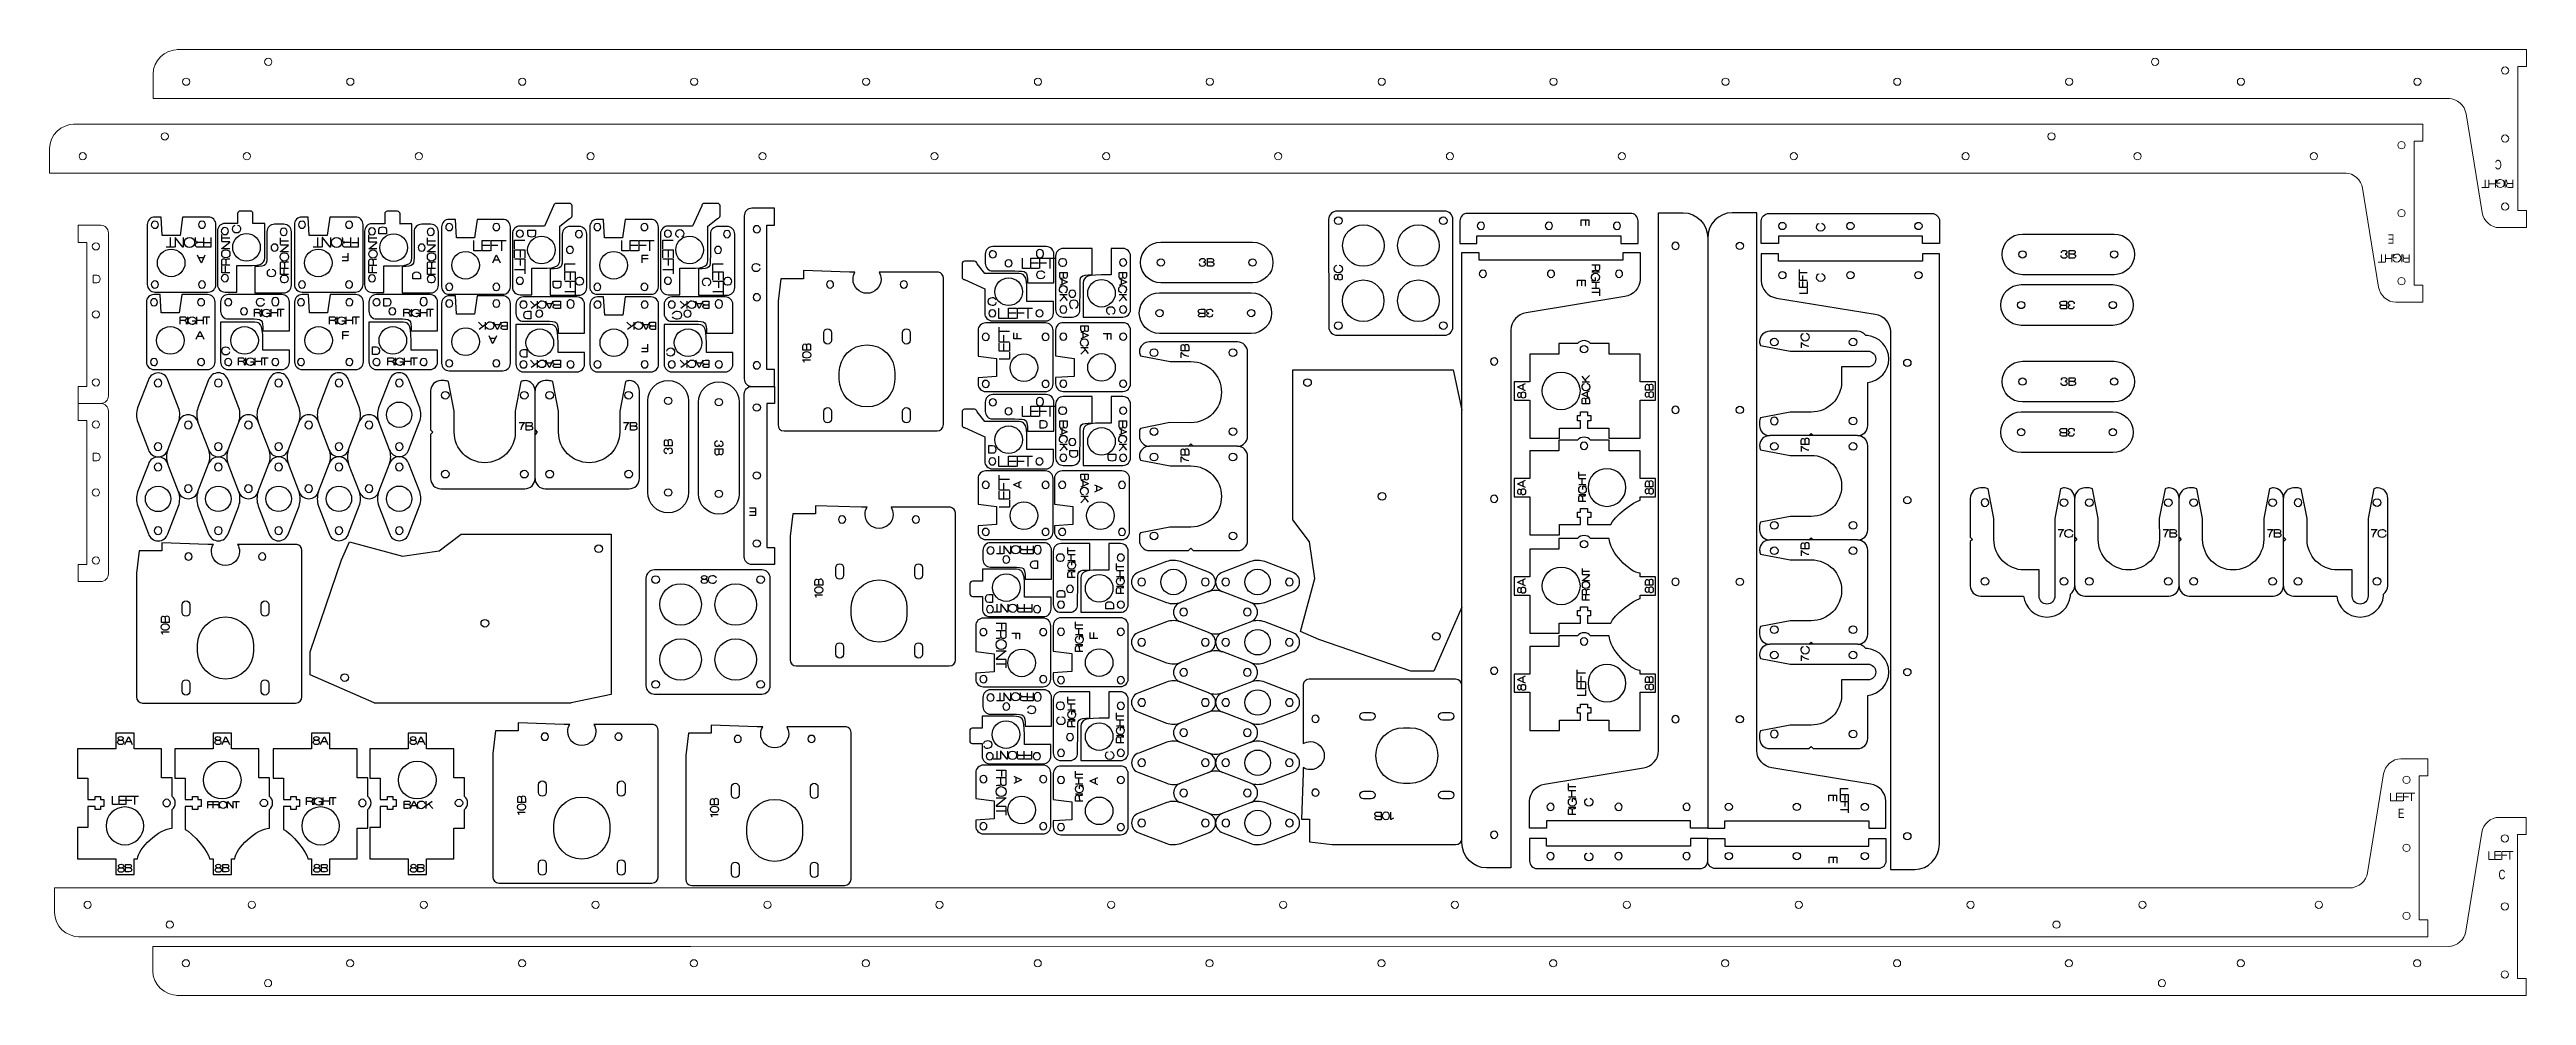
# Model space of a CAD drawing. Header units: millimetres. Extents: x 3 to 781, y 1 to 299.
import ezdxf

# ---------------------------------------------------------------- set-up
doc = ezdxf.new("R2010")
doc.units = ezdxf.units.MM
doc.layers.add('Layer_1', color=1, linetype='CONTINUOUS', true_color=0xff0000)
for name, color, linetype, lineweight, true_color in [('Left D Arm Back Text', 5, 'CONTINUOUS', 0, 0x0000ff), ('Left D Back', 1, 'CONTINUOUS', 0, 0xff0000), ('New Left D arm', 1, 'CONTINUOUS', 0, 0xff0000), ('New Left D arm text', 5, 'CONTINUOUS', 0, 0x0000ff), ('New Right D arm', 1, 'CONTINUOUS', 0, 0xff0000), ('New Rigth D arm text', 5, 'CONTINUOUS', 0, 0x0000ff)]:
    doc.layers.add(name, color=color, linetype=linetype, lineweight=lineweight, true_color=true_color)
doc.styles.get("Standard").update_dxf_attribs({"font": 'txt', "width": 0.75})

msp = doc.modelspace()

# ---------------------------------------------------------------- texts
at = {"layer": 'Left D Arm Back Text', "char_height": 3, "width": 100, "attachment_point": 1, "rotation": 180}
for s, insert in [('C', (773.46, 260.98)), ('E', (739.66, 237.61))]:
    msp.add_mtext(s, dxfattribs=dict(at, insert=insert))
at = {"layer": 'Left D Arm Back Text', "char_height": 3, "width": 100, "attachment_point": 1}
for s, insert in [('E', (740.85, 60.06)), ('C', (772.43, 40.8))]:
    msp.add_mtext(s, dxfattribs=dict(at, insert=insert))

# ---------------------------------------------------------------- linework, layer by layer
at = {"layer": 'Layer_1'}
for p, q in [((233.67, 178.78), (281.78, 178.78)), ((237.46, 104.87), (285.58, 104.87)), ((32.06, 93.22), (80.17, 93.22)), ((104.83, 93.24), (166.78, 93.24)), ((144.04, 36.61), (192.15, 36.61)), ((204.66, 35.89), (252.77, 35.89))]:
    msp.add_line(p, q, dxfattribs=at)
at = {"layer": 'Layer_1', "color": 1, "true_color": 0xff0000}
for points in [[(161.26, 249.5), (158.38, 243.18), (150.69, 243.18)], [(166.23, 250.3), (162.06, 250.3)], [(167.03, 246.39), (167.03, 249.5), (167.03, 249.5)], [(207.8, 249.5), (204.92, 243.18), (197.22, 243.18)], [(212.76, 250.3), (208.6, 250.3)], [(213.56, 246.39), (213.56, 249.5), (213.56, 249.5)], [(33.55, 243.61), (33.55, 224.84)], [(38.24, 240.21), (37.87, 246.01), (35.95, 246.01)], [(37.06, 243.58), (37.06, 243.58)], [(52.74, 246.01), (44.67, 246.01), (43.9, 240.21), (38.24, 240.21), (38.24, 240.21)], [(51.86, 243.58), (51.86, 243.58)], [(55.14, 224.84), (55.14, 243.61)], [(55.6, 241.6), (55.6, 224.8)], [(61.95, 247.1), (61.95, 244), (58, 244)], [(65.95, 247.9), (62.75, 247.9)], [(66.74, 244), (66.75, 244), (66.75, 247.1)], [(70.49, 234.08), (70.49, 244), (66.74, 244), (66.74, 244)], [(71.16, 241.36), (71.16, 234.49), (71.16, 234.49)], [(76.43, 243.76), (73.56, 243.76)], [(78.83, 224.56), (78.83, 241.36)], [(79.77, 243.61), (79.77, 224.84)], [(84.47, 240.21), (84.1, 246.01), (82.17, 246.01)], [(83.29, 243.58), (83.29, 243.58)], [(98.97, 246.01), (90.9, 246.01), (90.13, 240.21), (84.47, 240.21), (84.47, 240.21)], [(98.09, 243.58), (98.09, 243.58)], [(101.37, 224.84), (101.37, 243.61)], [(101.83, 241.52), (101.83, 224.72)], [(108.18, 247.02), (108.18, 243.92), (104.23, 243.92)], [(112.18, 247.82), (108.98, 247.82)], [(112.97, 243.92), (112.98, 243.92), (112.98, 247.02)], [(116.72, 234), (116.72, 243.92), (112.97, 243.92), (112.97, 243.92)], [(117.39, 241.36), (117.39, 234.49), (117.39, 234.49)], [(122.66, 243.76), (119.79, 243.76)], [(125.06, 224.56), (125.06, 241.36)], [(126.06, 242.88), (126.06, 224.11)], [(130.75, 239.48), (130.38, 245.28), (128.46, 245.28)], [(129.58, 242.85), (129.58, 242.85)], [(145.25, 245.28), (137.18, 245.28), (136.41, 239.48), (130.75, 239.48), (130.75, 239.48)], [(144.37, 242.85), (144.37, 242.85)], [(147.65, 224.11), (147.65, 242.88)], [(163.18, 233.26), (163.18, 243.18), (166.23, 245.58)], [(169.24, 243.03), (166.37, 243.03)], [(172.59, 242.88), (172.59, 224.11)], [(177.29, 239.48), (176.91, 245.28), (174.99, 245.28)], [(176.11, 242.85), (176.11, 242.85)], [(191.79, 245.28), (183.71, 245.28), (182.94, 239.48), (177.29, 239.48), (177.29, 239.48)], [(190.91, 242.85), (190.91, 242.85)], [(194.19, 224.11), (194.19, 242.88)], [(209.72, 233.26), (209.72, 243.18), (212.76, 245.58)], [(215.77, 243.03), (212.9, 243.03)], [(221.16, 246.37), (221.16, 195.17), (221.16, 195.17)], [(223.56, 192.77), (230.62, 192.77), (230.62, 198.13), (228.26, 198.13), (228.26, 243.41), (230.62, 243.41), (230.62, 248.77), (223.56, 248.77)], [(404.81, 245.23), (404.81, 240.13), (404.82, 216.74), (404.82, 211.48)], [(441.21, 247.89), (412.72, 247.88), (407.46, 247.88)], [(407.86, 246.04), (407.86, 246.04)], [(415.73, 243.56), (415.73, 243.56)], [(433, 243.56), (433, 243.56)], [(442.02, 244.84), (442.02, 244.84)], [(443.86, 239.98), (443.86, 245.24)], [(446.04, 244.77), (446.04, 237.71), (451.4, 237.71), (451.4, 240.07), (496.68, 240.07), (496.68, 237.71), (502.04, 237.71), (502.04, 244.77)], [(499.64, 247.17), (448.44, 247.17), (448.44, 247.17)], [(451.52, 243.24), (451.52, 243.24)], [(472.9, 243.24), (472.9, 243.24)], [(494.28, 243.24), (494.28, 243.24)], [(508.5, 78.26), (508.5, 84.35), (508.5, 247.37)], [(539.35, 78.26), (539.35, 84.35), (539.35, 247.37)], [(596.77, 244.72), (596.77, 237.66), (591.41, 237.66), (591.41, 240.02), (546.13, 240.02), (546.13, 237.66), (540.77, 237.66), (540.77, 239.99), (540.77, 244.72)], [(543.17, 247.12), (594.37, 247.12), (594.37, 247.12)], [(548.53, 243.19), (548.53, 243.19)], [(569.91, 243.19), (569.91, 243.19)], [(591.29, 243.19), (591.29, 243.19)], [(57.94, 240.48), (57.94, 240.48)], [(73.56, 235.28), (73.56, 235.28)], [(76.4, 240.24), (76.4, 240.24)], [(104.17, 240.4), (104.17, 240.4)], [(119.79, 235.28), (119.79, 235.28)], [(122.63, 240.24), (122.63, 240.24)], [(148.29, 240.78), (148.29, 223.98)], [(150.63, 239.66), (150.63, 239.66)], [(163.97, 240.63), (163.96, 233.76), (163.96, 233.76)], [(166.36, 234.55), (166.36, 234.55)], [(169.21, 239.51), (169.21, 239.51)], [(171.64, 223.83), (171.64, 240.63)], [(194.82, 240.78), (194.82, 223.98)], [(197.17, 239.66), (197.17, 239.66)], [(210.5, 240.63), (210.5, 233.76), (210.5, 233.76)], [(212.9, 234.55), (212.9, 234.55)], [(215.74, 239.51), (215.74, 239.51)], [(218.17, 223.83), (218.17, 240.63)], [(225.09, 241.01), (225.09, 241.01)], [(296.88, 234.33), (296.88, 231.46)], [(316.07, 236.73), (299.28, 236.73)], [(300.39, 234.29), (300.39, 234.29)], [(310.15, 225.28), (318.47, 225.28), (318.47, 234.33)], [(312.95, 234.71), (312.95, 234.3)], [(315.19, 234.3), (315.19, 234.7), (315.19, 234.7)], [(318.99, 233.73), (318.99, 216.94)], [(330.44, 227.82), (330.44, 236.13), (321.39, 236.13)], [(340.16, 236.13), (336.48, 236.13), (336.48, 227.81), (333.42, 227.81)], [(342.56, 216.94), (342.56, 233.73)], [(352.1, 238.13), (380.9, 238.13)], [(443.87, 211.49), (443.87, 216.59), (443.86, 239.98), (443.86, 239.98)], [(446.68, 49.38), (446.68, 234.91), (452.04, 234.91), (452.04, 234.91)], [(452.04, 234.91), (452.04, 232.55), (497.32, 232.55), (497.32, 234.91), (502.68, 234.91), (502.68, 234.91), (502.68, 226.41)], [(514.95, 236.93), (514.95, 236.93)], [(523.92, 239.37), (523.92, 53.84), (529.28, 53.84), (529.28, 53.84)], [(532.9, 236.93), (532.9, 236.93)], [(591.41, 234.46), (591.41, 232.1), (546.13, 232.1), (546.13, 234.46), (540.77, 234.46), (540.77, 234.46), (540.77, 225.96)], [(596.77, 48.93), (596.77, 234.46), (591.41, 234.46), (591.41, 234.46)], [(622.86, 240.67), (651.66, 240.67)], [(624, 234.27), (624, 234.27)], [(652.79, 234.27), (652.79, 234.27)], [(45.4, 231.58), (45.4, 231.58)], [(58, 222.4), (61.68, 222.4), (61.68, 230.73), (64.74, 230.73)], [(64.74, 232.14), (64.74, 232.14)], [(67.39, 230.48), (67.39, 222.16), (76.43, 222.16)], [(76.82, 227.68), (76.41, 227.68)], [(91.63, 231.58), (91.63, 231.58)], [(104.23, 222.33), (107.91, 222.33), (107.91, 230.65), (110.97, 230.65)], [(110.97, 232.06), (110.97, 232.06)], [(113.61, 230.48), (113.61, 222.16), (122.66, 222.16)], [(123.05, 227.68), (122.64, 227.68)], [(137.92, 230.85), (137.92, 230.85)], [(150.69, 221.58), (154.37, 221.58), (154.37, 229.91), (157.43, 229.91)], [(157.43, 231.32), (157.43, 231.32)], [(160.19, 229.75), (160.19, 221.43), (169.24, 221.43)], [(169.62, 226.95), (169.21, 226.95)], [(184.45, 230.85), (184.45, 230.85)], [(197.22, 221.58), (200.91, 221.58), (200.91, 229.91), (203.97, 229.91)], [(203.97, 231.32), (203.97, 231.32)], [(206.73, 229.75), (206.73, 221.43), (215.77, 221.43)], [(216.16, 226.95), (215.75, 226.95)], [(255.96, 228.67), (254.24, 228.67), (239.78, 229.16), (239.78, 226.62), (232.65, 226.62), (231.77, 219.57), (231.77, 180.76)], [(281.64, 228.67), (263.52, 228.67)], [(283.76, 180.76), (283.76, 226.73)], [(289.61, 231.32), (289.61, 227.15)], [(293.51, 232.12), (290.41, 232.12), (290.41, 232.12)], [(290.41, 226.35), (296.73, 223.47), (296.73, 215.78)], [(306.65, 228.27), (296.72, 228.27), (294.32, 231.32)], [(299.27, 229.06), (306.14, 229.05), (306.14, 229.05)], [(305.35, 231.45), (305.35, 231.45)], [(321.42, 232.85), (321.01, 232.85), (321.01, 232.85)], [(321.01, 230.61), (321.42, 230.61)], [(333.42, 226.4), (333.42, 226.4)], [(340.22, 232.85), (340.22, 232.85)], [(353.24, 231.73), (353.24, 231.73)], [(382.04, 231.73), (382.04, 231.73)], [(415.68, 226.23), (415.68, 226.23)], [(433, 226.23), (433, 226.23)], [(452.16, 228.18), (452.16, 228.18)], [(473.54, 228.18), (473.54, 228.18)], [(494.92, 228.18), (494.92, 228.18)], [(548.53, 227.73), (548.53, 227.73)], [(569.91, 227.73), (569.91, 227.73)], [(591.29, 227.73), (591.29, 227.73)], [(651.66, 227.87), (622.86, 227.87), (622.86, 227.87)], [(33.27, 219.24), (33.27, 200.47)], [(37.97, 215.84), (37.59, 221.64), (35.67, 221.64)], [(35.95, 222.44), (52.74, 222.44)], [(36.79, 219.21), (36.79, 219.21)], [(37.06, 224.78), (37.06, 224.78)], [(52.47, 221.64), (44.39, 221.64), (43.62, 215.84), (37.97, 215.84), (37.97, 215.84)], [(51.59, 219.21), (51.59, 219.21)], [(51.86, 224.78), (51.86, 224.78)], [(54.87, 200.47), (54.87, 219.24)], [(56.6, 219.24), (56.6, 216.37)], [(57.94, 225.68), (57.94, 225.68)], [(75.8, 221.64), (59, 221.64)], [(60.12, 219.21), (60.12, 219.21)], [(69.88, 210.2), (78.2, 210.2), (78.2, 219.24)], [(72.68, 219.63), (72.68, 219.22)], [(74.92, 219.21), (74.92, 219.62), (74.92, 219.62)], [(76.4, 225.44), (76.81, 225.44), (76.81, 225.44)], [(79.87, 219.24), (79.87, 200.47)], [(82.17, 222.44), (98.97, 222.44)], [(84.56, 215.84), (84.19, 221.64), (82.27, 221.64)], [(82.99, 219.21), (82.99, 219.21)], [(83.29, 224.78), (83.29, 224.78)], [(99.06, 221.64), (90.99, 221.64), (90.22, 215.84), (84.56, 215.84), (84.56, 215.84)], [(98.09, 224.78), (98.09, 224.78)], [(98.19, 219.21), (98.19, 219.21)], [(101.46, 200.47), (101.46, 219.24)], [(103.2, 219.24), (103.2, 216.37)], [(104.17, 225.61), (104.17, 225.61)], [(122.4, 221.64), (105.6, 221.64)], [(106.72, 219.21), (106.72, 219.21)], [(116.48, 210.2), (124.8, 210.2), (124.8, 219.24)], [(119.28, 219.63), (119.28, 219.22)], [(121.52, 219.21), (121.52, 219.62), (121.52, 219.62)], [(122.63, 225.44), (123.04, 225.44), (123.04, 225.44)], [(126.06, 218.85), (126.06, 200.08)], [(128.46, 221.71), (145.25, 221.71)], [(130.75, 215.45), (130.38, 221.25), (128.46, 221.25)], [(129.58, 224.05), (129.58, 224.05)], [(129.58, 218.82), (129.58, 218.82)], [(145.25, 221.25), (137.18, 221.25), (136.41, 215.45), (130.75, 215.45), (130.75, 215.45)], [(144.37, 224.05), (144.37, 224.05)], [(144.37, 218.82), (144.37, 218.82)], [(147.65, 200.08), (147.65, 218.85)], [(149.39, 218.51), (149.39, 215.64)], [(150.63, 224.86), (150.63, 224.86)], [(168.58, 220.91), (151.79, 220.91)], [(152.91, 218.48), (152.91, 218.48)], [(162.67, 209.46), (170.98, 209.46), (170.98, 218.51)], [(165.47, 218.9), (165.47, 218.49)], [(167.7, 218.48), (167.7, 218.89), (167.7, 218.89)], [(169.21, 224.71), (169.61, 224.71), (169.61, 224.71)], [(172.65, 218.51), (172.65, 199.74)], [(174.99, 221.71), (191.79, 221.71)], [(176.97, 220.91), (175.05, 220.91)], [(176.11, 224.05), (176.11, 224.05)], [(176.17, 218.48), (176.17, 218.48)], [(191.85, 220.91), (183.77, 220.91)], [(190.91, 224.05), (190.91, 224.05)], [(190.97, 218.48), (190.97, 218.48)], [(194.25, 199.74), (194.25, 218.51)], [(195.98, 218.51), (195.98, 215.64)], [(197.17, 224.86), (197.17, 224.86)], [(215.18, 220.91), (198.38, 220.91)], [(199.5, 218.48), (199.5, 218.48)], [(209.26, 209.46), (217.58, 209.46), (217.58, 218.51)], [(212.06, 218.9), (212.06, 218.49)], [(214.3, 218.48), (214.3, 218.89), (214.3, 218.89)], [(215.74, 224.71), (216.15, 224.71), (216.15, 224.71)], [(225.09, 219.63), (225.09, 219.63)], [(248.11, 223.68), (248.11, 223.68)], [(271.31, 223.68), (271.31, 223.68)], [(308.59, 222.52), (308.59, 222.52)], [(318.33, 215.78), (318.33, 219.46), (310, 219.46), (310, 222.52)], [(321.42, 218.06), (321.42, 218.06)], [(324.27, 223.02), (324.27, 223.02)], [(326.66, 216.94), (326.67, 223.81), (326.67, 223.81)], [(327.67, 224.46), (327.67, 214.54), (327.67, 214.54)], [(340.22, 218.06), (340.22, 218.06)], [(351.69, 222.22), (380.49, 222.22), (380.49, 222.22)], [(380.9, 225.33), (352.1, 225.33), (352.1, 225.33)], [(497.92, 220.99), (466.87, 215.91)], [(545.53, 220.55), (576.58, 215.46)], [(621.3, 218.35), (621.3, 218.35)], [(622.44, 224.75), (651.24, 224.75), (651.24, 224.75)], [(650.1, 218.35), (650.1, 218.35)], [(56.6, 212.97), (56.6, 200.47)], [(66.52, 212.97), (56.6, 212.97), (56.6, 212.97)], [(59, 213.97), (65.87, 213.97), (65.87, 213.97)], [(65.08, 216.37), (65.08, 216.37)], [(103.2, 212.97), (103.2, 200.47)], [(113.12, 212.97), (103.2, 212.97), (103.2, 212.97)], [(105.6, 213.97), (112.47, 213.97), (112.47, 213.97)], [(111.68, 216.37), (111.68, 216.37)], [(149.39, 212.24), (149.39, 199.74)], [(159.31, 212.24), (149.39, 212.24), (149.39, 212.24)], [(151.79, 213.24), (158.66, 213.24), (158.66, 213.24)], [(157.87, 215.64), (157.87, 215.64)], [(183, 215.11), (177.35, 215.11), (177.35, 215.11)], [(195.98, 212.24), (195.98, 199.74)], [(205.9, 212.24), (195.98, 212.24), (195.98, 212.24)], [(198.38, 213.24), (205.25, 213.24), (205.25, 213.24)], [(204.46, 215.64), (204.46, 215.64)], [(294.63, 210.34), (294.63, 202.27), (300.43, 201.5), (300.43, 195.84), (300.43, 195.84)], [(315.8, 212.74), (297.03, 212.74)], [(299.13, 213.38), (315.93, 213.38)], [(300.25, 215.72), (300.25, 215.72)], [(315.05, 215.72), (315.05, 215.72)], [(318.2, 193.55), (318.2, 210.34)], [(318.99, 210.4), (318.99, 202.33)], [(321.39, 214.54), (324.26, 214.54)], [(340.17, 212.8), (321.39, 212.8)], [(327.67, 214.54), (340.16, 214.54)], [(342.56, 193.61), (342.56, 210.4)], [(350.55, 215.82), (350.55, 215.82)], [(379.35, 215.82), (379.35, 215.82)], [(406.66, 211.88), (406.66, 211.88)], [(440.82, 210.68), (440.82, 210.68)], [(462.11, 210.49), (462.11, 204.4), (462.11, 41.38)], [(651.24, 211.95), (622.44, 211.95)], [(45.13, 207.22), (45.13, 207.22)], [(68.46, 207.22), (68.46, 207.22)], [(78.2, 200.47), (78.2, 204.16), (69.87, 204.16), (69.87, 207.22)], [(91.73, 207.22), (91.73, 207.22)], [(115.06, 207.22), (115.06, 207.22)], [(124.8, 200.47), (124.8, 204.16), (116.47, 204.16), (116.47, 207.22)], [(137.92, 206.82), (137.92, 206.82)], [(161.25, 206.48), (161.25, 206.48)], [(170.98, 199.74), (170.98, 203.42), (162.66, 203.42), (162.66, 206.48)], [(184.51, 206.48), (184.51, 206.48)], [(207.84, 206.48), (207.84, 206.48)], [(217.58, 199.74), (217.58, 203.42), (209.25, 203.42), (209.25, 206.48)], [(246.14, 207.28), (246.14, 209.69)], [(248.54, 209.69), (248.54, 207.28), (248.54, 207.28)], [(270.94, 207.28), (270.94, 209.69)], [(273.34, 209.69), (273.34, 207.28), (273.34, 207.28)], [(297.06, 209.46), (297.06, 209.46)], [(309.05, 203.01), (309.05, 203.01)], [(315.86, 209.46), (315.86, 209.46)], [(321.42, 209.52), (321.42, 209.52)], [(333.42, 203.06), (333.42, 203.06)], [(340.22, 209.52), (340.22, 209.52)], [(376.13, 206.76), (348.53, 206.76)], [(348.73, 203.36), (348.73, 203.36)], [(380.49, 209.42), (351.69, 209.42)], [(373.53, 203.36), (373.53, 203.36)], [(379.33, 177.16), (379.33, 203.56)], [(407.47, 208.83), (435.96, 208.84), (441.21, 208.84)], [(483, 206.23), (477.15, 206.23), (477.15, 202.87), (468.03, 202.87), (468.03, 194.23), (463.15, 194.23), (463.15, 188.47), (468.03, 188.47), (468.03, 176.47), (477.31, 176.47), (477.31, 179.67), (483.94, 179.67), (483.94, 181.96), (482.99, 181.96), (482.99, 183.64), (483.94, 183.64), (483.94, 184.75), (486.19, 184.75), (486.19, 183.64), (487.15, 183.64), (487.15, 181.96), (486.19, 181.96), (486.19, 179.67), (492.82, 179.67), (492.82, 176.47), (502.66, 176.47), (502.66, 188.47), (507.54, 188.47), (507.54, 194.23), (502.66, 194.23), (502.66, 202.87), (492.98, 202.87), (492.98, 206.23), (487.14, 206.23)], [(485.07, 205.63), (485.07, 205.63)], [(540.56, 205.67), (549.86, 203.88), (574.22, 203.86)], [(571.02, 210.08), (543.42, 210.08)], [(546.02, 206.68), (546.02, 206.68)], [(570.82, 206.68), (570.82, 206.68)], [(574.16, 208.74), (573.63, 208.74)], [(581.34, 210.04), (581.34, 203.96), (581.34, 40.93)], [(33.9, 194.78), (30.51, 185.99)], [(35.67, 198.07), (52.47, 198.07)], [(36.79, 200.41), (36.79, 200.41)], [(43.4, 185.99), (40.01, 194.77)], [(52.84, 194.79), (49.44, 186)], [(51.59, 200.41), (51.59, 200.41)], [(62.34, 186), (58.95, 194.78)], [(59, 198.07), (75.8, 198.07)], [(60.12, 200.41), (60.12, 200.41)], [(71.78, 194.8), (68.39, 186.01)], [(74.92, 200.41), (74.92, 200.41)], [(81.28, 186.01), (77.89, 194.79)], [(82.27, 198.07), (99.06, 198.07)], [(82.99, 200.41), (82.99, 200.41)], [(90.72, 194.8), (87.33, 186.02)], [(100.22, 186.02), (96.83, 194.8)], [(98.19, 200.41), (98.19, 200.41)], [(105.6, 198.07), (122.4, 198.07)], [(109.66, 194.81), (106.27, 186.03)], [(106.72, 200.41), (106.72, 200.41)], [(119.17, 186.03), (115.78, 194.81)], [(121.52, 200.41), (121.52, 200.41)], [(128.46, 197.68), (145.25, 197.68)], [(129.58, 200.02), (129.58, 200.02)], [(144.37, 200.02), (144.37, 200.02)], [(151.79, 197.34), (168.58, 197.34)], [(152.91, 199.68), (152.91, 199.68)], [(167.7, 199.68), (167.7, 199.68)], [(175.05, 197.34), (191.85, 197.34)], [(176.17, 199.68), (176.17, 199.68)], [(190.97, 199.68), (190.97, 199.68)], [(198.38, 197.34), (215.18, 197.34)], [(199.5, 199.68), (199.5, 199.68)], [(214.3, 199.68), (214.3, 199.68)], [(225.09, 198.25), (225.09, 198.25)], [(250.98, 195.08), (250.98, 197.09)], [(268.5, 197.09), (268.5, 195.08), (268.5, 195.08)], [(300.43, 195.84), (294.63, 195.47), (294.63, 193.55)], [(297.06, 194.67), (297.06, 194.67)], [(315.86, 194.67), (315.86, 194.67)], [(318.99, 195.53), (318.99, 193.61)], [(321.42, 194.73), (321.42, 194.73)], [(324.79, 201.56), (324.79, 195.9), (324.79, 195.9)], [(340.22, 194.73), (340.22, 194.73)], [(345.66, 202.35), (354.96, 200.56), (361.53, 200.56)], [(446.67, 123.38), (437.84, 103.29), (430.61, 103.29), (401.7, 113.19), (395.98, 115.7), (400.46, 132.34), (398.84, 143.86), (393.58, 150.77), (393.58, 197.93), (443.98, 197.93), (446.67, 185.33)], [(398.16, 195.17), (398.16, 195.17)], [(455.66, 200.63), (455.66, 200.63)], [(477.87, 197.27), (477.87, 197.27)], [(574.28, 198.89), (565.98, 198.89)], [(587.8, 200.18), (587.8, 200.18)], [(622.86, 200.67), (651.66, 200.67)], [(38.16, 193.82), (38.16, 193.82)], [(57.09, 193.83), (57.09, 193.83)], [(76.03, 193.84), (76.03, 193.84)], [(94.98, 193.85), (94.98, 193.85)], [(112.72, 187.86), (112.72, 187.86)], [(113.92, 193.86), (113.92, 193.86)], [(122.61, 191.38), (122.61, 179.09), (123.32, 178.39), (122.61, 177.68), (122.61, 163.78), (122.61, 163.78)], [(126.81, 194.58), (125.81, 194.58)], [(127.21, 191.18), (127.21, 191.18)], [(130.01, 178.38), (130.01, 184.95), (128.23, 194.25)], [(150.99, 194.25), (149.2, 184.95), (149.21, 178.38)], [(152.01, 191.18), (152.01, 191.18)], [(155.41, 163.78), (155.41, 191.38)], [(159.61, 194.58), (158.61, 194.58)], [(160.01, 191.18), (160.01, 191.18)], [(162.81, 178.38), (162.81, 184.95), (161.03, 194.25)], [(183.79, 194.25), (182.01, 184.95), (182.01, 178.38)], [(184.81, 191.18), (184.81, 191.18)], [(188.21, 163.78), (188.21, 191.38)], [(190.86, 159.42), (190.86, 188.22)], [(197.26, 189.36), (197.26, 189.36)], [(203.66, 188.22), (203.66, 159.42), (203.66, 159.42)], [(206.78, 159.01), (206.78, 187.81), (206.78, 187.81)], [(219.58, 187.81), (219.58, 159.01)], [(221.16, 139.17), (221.16, 190.37)], [(230.62, 192.77), (230.62, 187.41), (228.26, 187.41), (228.26, 142.13), (230.62, 142.13), (230.62, 136.77), (223.56, 136.77)], [(225.09, 187.29), (225.09, 187.29)], [(296.88, 187.79), (296.88, 184.92)], [(297.03, 191.15), (315.8, 191.15)], [(316.07, 190.19), (299.28, 190.19)], [(300.39, 187.76), (300.39, 187.76)], [(310.15, 178.74), (318.47, 178.74), (318.47, 187.79)], [(312.95, 188.18), (312.95, 187.77)], [(315.19, 187.76), (315.19, 188.17), (315.19, 188.17)], [(318.99, 187.14), (318.99, 170.34)], [(321.39, 191.21), (340.17, 191.21)], [(330.44, 181.22), (330.44, 189.54), (321.39, 189.54)], [(340.16, 189.54), (336.48, 189.54), (336.48, 181.21), (333.42, 181.21)], [(342.56, 170.34), (342.56, 187.14)], [(574.22, 180.48), (574.22, 194.02)], [(651.66, 187.87), (622.86, 187.87), (622.86, 187.87)], [(624, 194.27), (624, 194.27)], [(652.79, 194.27), (652.79, 194.27)], [(30.55, 181.54), (33.9, 172.86), (33.9, 172.86)], [(40.01, 172.87), (43.37, 181.56)], [(47.62, 180.63), (47.62, 180.63)], [(52.87, 172.8), (49.48, 181.58)], [(58.95, 172.88), (62.31, 181.57)], [(66.56, 180.64), (66.56, 180.64)], [(71.81, 172.81), (68.42, 181.59)], [(77.89, 172.89), (81.25, 181.58)], [(85.51, 180.65), (85.51, 180.65)], [(90.75, 172.82), (87.36, 181.6)], [(96.83, 172.9), (100.19, 181.59)], [(104.45, 180.66), (104.45, 180.66)], [(109.7, 172.83), (106.31, 181.61)], [(115.78, 172.91), (119.13, 181.6)], [(155.41, 179.09), (156.12, 178.39), (155.41, 177.68)], [(213.18, 186.67), (213.18, 186.67)], [(246.14, 182.48), (246.14, 184.89)], [(248.54, 184.89), (248.54, 182.48), (248.54, 182.48)], [(270.94, 182.48), (270.94, 184.89)], [(273.34, 184.89), (273.34, 182.48), (273.34, 182.48)], [(289.61, 184.78), (289.61, 180.62)], [(293.51, 185.58), (290.41, 185.58), (290.41, 185.58)], [(290.41, 179.82), (296.73, 176.94), (296.73, 169.24)], [(306.65, 181.74), (296.72, 181.74), (294.32, 184.78)], [(299.27, 182.52), (306.14, 182.52), (306.14, 182.52)], [(305.35, 184.91), (305.35, 184.91)], [(321.42, 186.26), (321.01, 186.26), (321.01, 186.26)], [(321.01, 184.02), (321.42, 184.02)], [(333.42, 179.8), (333.42, 179.8)], [(340.22, 186.26), (340.22, 186.26)], [(361.53, 181.36), (354.95, 181.37), (345.66, 179.58)], [(514.95, 185.36), (514.95, 185.36)], [(532.9, 185.36), (532.9, 185.36)], [(540.22, 181.48), (540.22, 180.48)], [(556.42, 184.68), (549.83, 184.68), (540.56, 182.9)], [(546.02, 181.88), (546.02, 181.88)], [(568.42, 181.88), (568.42, 181.88)], [(622.44, 184.75), (651.24, 184.75), (651.24, 184.75)], [(38.16, 173.82), (38.16, 173.82)], [(57.09, 173.83), (57.09, 173.83)], [(76.03, 173.84), (76.03, 173.84)], [(94.98, 173.85), (94.98, 173.85)], [(113.92, 173.86), (113.92, 173.86)], [(308.59, 175.99), (308.59, 175.99)], [(318.33, 169.24), (318.33, 172.93), (310, 172.93), (310, 175.99)], [(321.42, 171.46), (321.42, 171.46)], [(324.27, 176.42), (324.27, 176.42)], [(326.66, 170.34), (326.67, 177.21), (326.67, 177.21)], [(327.67, 177.86), (327.67, 167.94), (327.67, 167.94)], [(340.22, 171.46), (340.22, 171.46)], [(345.33, 178.17), (345.33, 177.16)], [(376.13, 173.96), (348.53, 173.96)], [(348.73, 178.56), (348.73, 178.56)], [(360.81, 173.96), (361.52, 174.67), (362.22, 173.96)], [(373.53, 178.56), (373.53, 178.56)], [(483, 175.86), (477.15, 175.86), (477.15, 172.5), (468.03, 172.5), (468.03, 163.86), (463.15, 163.86), (463.15, 158.1), (468.03, 158.1), (468.03, 146.1), (477.31, 146.1), (477.31, 149.3), (483.94, 149.3), (483.94, 151.59), (482.99, 151.59), (482.99, 153.27), (483.94, 153.27), (483.94, 154.38), (486.19, 154.38), (486.19, 153.27), (487.15, 153.27), (487.15, 151.59), (486.19, 151.59), (486.19, 149.3), (493.44, 149.3), (493.44, 149.3)], [(485.07, 175.26), (485.07, 175.26)], [(492.98, 175.86), (487.14, 175.86)], [(502.67, 156.97), (502.66, 156.97), (502.66, 158.1), (507.54, 158.1), (507.54, 163.86), (502.66, 163.86), (502.66, 172.5), (492.98, 172.5), (492.98, 175.86), (492.98, 175.86), (492.98, 175.86)], [(540.55, 172.87), (549.85, 171.08), (556.42, 171.08)], [(571.02, 177.28), (543.42, 177.28)], [(543.62, 173.88), (543.62, 173.88)], [(555.71, 177.28), (556.41, 177.99), (557.12, 177.28)], [(568.42, 173.88), (568.42, 173.88)], [(574.22, 147.68), (574.22, 174.08)], [(621.3, 178.35), (621.3, 178.35)], [(651.24, 171.95), (622.44, 171.95)], [(650.1, 178.35), (650.1, 178.35)], [(33.9, 168.36), (30.51, 159.57), (30.51, 159.57)], [(38.16, 167.4), (38.16, 167.4)], [(43.4, 159.57), (40.01, 168.35)], [(49.48, 159.68), (52.84, 168.37)], [(57.09, 167.41), (57.09, 167.41)], [(62.34, 159.58), (58.95, 168.37)], [(68.42, 159.69), (71.78, 168.38)], [(76.03, 167.42), (76.03, 167.42)], [(81.28, 159.59), (77.89, 168.37)], [(87.36, 159.7), (90.72, 168.39)], [(94.98, 167.43), (94.98, 167.43)], [(100.22, 159.6), (96.83, 168.38)], [(106.31, 159.71), (109.66, 168.4)], [(113.92, 167.44), (113.92, 167.44)], [(119.17, 159.61), (115.77, 168.39)], [(127.21, 166.38), (127.21, 166.38)], [(152.01, 166.38), (152.01, 166.38)], [(160.01, 166.38), (160.01, 166.38)], [(184.81, 166.38), (184.81, 166.38)], [(225.09, 165.91), (225.09, 165.91)], [(294.63, 163.81), (294.63, 155.73), (300.43, 154.96), (300.43, 149.3), (300.43, 149.3)], [(315.8, 166.21), (297.03, 166.21)], [(299.13, 166.84), (315.93, 166.84)], [(300.25, 169.18), (300.25, 169.18)], [(315.05, 169.18), (315.05, 169.18)], [(318.2, 147.01), (318.2, 163.81)], [(318.65, 163.81), (318.65, 155.73), (324.45, 154.96), (324.45, 149.3), (324.45, 149.3)], [(339.83, 166.21), (321.05, 166.21)], [(321.39, 167.94), (324.26, 167.94)], [(327.67, 167.94), (340.16, 167.94)], [(342.23, 147.01), (342.23, 163.81)], [(345.66, 169.55), (354.96, 167.76), (361.53, 167.76)], [(348.73, 170.56), (348.73, 170.56)], [(373.53, 170.56), (373.53, 170.56)], [(379.33, 144.36), (379.33, 170.76)], [(492.26, 166.9), (492.26, 166.9)], [(36.96, 161.4), (36.96, 161.4)], [(47.62, 160.63), (47.62, 160.63)], [(55.89, 161.41), (55.89, 161.41)], [(66.56, 160.64), (66.56, 160.64)], [(74.83, 161.42), (74.83, 161.42)], [(85.51, 160.65), (85.51, 160.65)], [(93.78, 161.43), (93.78, 161.43)], [(104.45, 160.66), (104.45, 160.66)], [(112.72, 161.44), (112.72, 161.44)], [(125.81, 160.58), (152.21, 160.58)], [(158.61, 160.58), (185.01, 160.58)], [(197.26, 160.56), (197.26, 160.56)], [(213.18, 157.87), (213.18, 157.87)], [(297.06, 162.93), (297.06, 162.93)], [(309.05, 156.47), (309.05, 156.47)], [(315.86, 162.93), (315.86, 162.93)], [(321.09, 162.93), (321.09, 162.93)], [(333.08, 156.47), (333.08, 156.47)], [(339.89, 162.93), (339.89, 162.93)], [(421.59, 159.4), (421.59, 159.4)], [(455.66, 157.42), (455.66, 157.42)], [(587.8, 156.97), (587.8, 156.97)], [(606.46, 157.66), (606.46, 145.38), (607.16, 144.67), (606.46, 143.97), (606.46, 130.06)], [(610.66, 160.86), (609.66, 160.86)], [(613.86, 144.66), (613.86, 151.25), (612.07, 160.53)], [(634.84, 160.53), (633.05, 151.23), (633.04, 126.86)], [(636.06, 160.86), (636.06, 160.86)], [(639.26, 130.06), (639.26, 157.66)], [(643.46, 160.86), (642.46, 160.86)], [(643.86, 157.46), (643.86, 157.46)], [(646.66, 144.66), (646.66, 151.24), (644.87, 160.53)], [(667.64, 160.53), (665.85, 151.23), (665.86, 144.66)], [(668.66, 157.46), (668.66, 157.46)], [(672.06, 130.06), (672.06, 157.66)], [(676.26, 160.86), (675.26, 160.86)], [(676.66, 157.46), (676.66, 157.46)], [(679.46, 144.66), (679.46, 151.24), (677.67, 160.53)], [(700.44, 160.53), (698.65, 151.23), (698.66, 144.66)], [(701.46, 157.46), (701.46, 157.46)], [(704.86, 130.06), (704.86, 157.66)], [(709.06, 160.86), (708.06, 160.86)], [(712.26, 144.66), (712.26, 151.25), (710.47, 160.53)], [(733.24, 160.53), (731.45, 151.23), (731.44, 126.86)], [(737.66, 130.06), (737.66, 157.66)], [(30.55, 155.13), (33.9, 146.45)], [(40.01, 146.45), (43.37, 155.14)], [(49.48, 155.14), (52.84, 146.46)], [(58.95, 146.46), (62.31, 155.15)], [(68.42, 155.15), (71.78, 146.47)], [(77.89, 146.47), (81.25, 155.16)], [(87.37, 155.15), (90.72, 146.48)], [(96.83, 146.48), (100.19, 155.17)], [(106.31, 155.16), (109.66, 146.48)], [(115.78, 146.49), (119.13, 155.18)], [(259.76, 154.76), (258.04, 154.76), (243.57, 155.25), (243.57, 152.71), (236.45, 152.71), (235.57, 145.66), (235.57, 106.85)], [(251.9, 149.77), (251.9, 149.77)], [(285.44, 154.76), (267.32, 154.76)], [(275.1, 149.77), (275.1, 149.77)], [(287.55, 106.84), (287.55, 152.82)], [(300.43, 149.3), (294.63, 148.93), (294.63, 147.01)], [(297.06, 148.13), (297.06, 148.13)], [(315.86, 148.13), (315.86, 148.13)], [(324.45, 149.3), (318.65, 148.93), (318.65, 147.01)], [(321.09, 148.13), (321.09, 148.13)], [(339.89, 148.13), (339.89, 148.13)], [(361.53, 148.56), (354.95, 148.56), (345.66, 146.78)], [(540.22, 148.69), (540.22, 147.68)], [(556.42, 151.88), (549.85, 151.89), (540.55, 150.1)], [(543.62, 149.08), (543.62, 149.08)], [(568.42, 149.08), (568.42, 149.08)], [(611.05, 155.06), (611.05, 155.06)], [(635.86, 155.06), (635.86, 155.06)], [(709.46, 155.06), (709.46, 155.06)], [(734.26, 155.06), (734.26, 155.06)], [(54.35, 143.11), (52.63, 143.11), (38.17, 143.6), (38.17, 141.06), (31.04, 141.06), (30.16, 134.01), (30.16, 95.2)], [(38.16, 147.4), (38.16, 147.4)], [(57.09, 147.41), (57.09, 147.41)], [(80.03, 143.11), (61.91, 143.11)], [(76.03, 147.42), (76.03, 147.42)], [(82.15, 95.2), (82.15, 141.17)], [(104.83, 93.24), (84.73, 102.07), (84.73, 109.29), (94.64, 138.21), (97.15, 143.93), (113.79, 139.44), (125.31, 141.07), (132.22, 146.33), (179.37, 146.33), (179.37, 95.92), (166.78, 93.24)], [(94.98, 147.43), (94.98, 147.43)], [(113.92, 147.44), (113.92, 147.44)], [(176.61, 141.74), (176.61, 141.74)], [(225.09, 144.53), (225.09, 144.53)], [(296.15, 141.22), (296.15, 138.35)], [(297.03, 144.61), (315.8, 144.61)], [(315.34, 143.62), (298.55, 143.62)], [(299.67, 141.18), (299.67, 141.18)], [(309.43, 132.17), (317.74, 132.17), (317.74, 141.22)], [(312.23, 141.6), (312.23, 141.19)], [(314.47, 141.19), (314.47, 141.59), (314.47, 141.59)], [(318.26, 140.95), (318.26, 124.15)], [(329.71, 135.03), (329.71, 143.35), (320.66, 143.35)], [(321.05, 144.61), (339.83, 144.61)], [(339.43, 143.35), (335.75, 143.35), (335.75, 135.02), (332.69, 135.02)], [(341.83, 124.15), (341.83, 140.95)], [(345.33, 145.37), (345.33, 144.36)], [(348.53, 141.16), (360.81, 141.16), (361.52, 141.87), (362.22, 141.16), (376.13, 141.16), (376.13, 141.16)], [(348.73, 145.76), (348.73, 145.76)], [(373.53, 145.76), (373.53, 145.76)], [(482.99, 144.93), (477.15, 144.93), (477.15, 141.57), (468.03, 141.57), (468.03, 132.93), (463.15, 132.93), (463.15, 127.17), (468.03, 127.17), (468.03, 115.17), (477.3, 115.17), (477.3, 118.37), (483.94, 118.37), (483.94, 120.66), (482.98, 120.66), (482.98, 122.34), (483.94, 122.34), (483.94, 123.45), (486.19, 123.45), (486.19, 122.34), (487.14, 122.34), (487.14, 120.66), (486.19, 120.66), (486.19, 118.37), (493.44, 118.37), (493.44, 118.37), (493.44, 118.37)], [(485.07, 144.33), (485.07, 144.33)], [(492.98, 144.93), (487.14, 144.93)], [(571.02, 144.48), (543.42, 144.48)], [(543.62, 141.08), (543.62, 141.08)], [(555.71, 144.48), (556.41, 145.19), (557.12, 144.48)], [(568.42, 141.08), (568.42, 141.08)], [(574.22, 114.88), (574.22, 141.28)], [(639.26, 145.38), (639.96, 144.67), (639.26, 143.97)], [(672.06, 145.38), (672.76, 144.67), (672.06, 143.97)], [(704.86, 145.38), (705.56, 144.67), (704.86, 143.97)], [(46.5, 138.12), (46.5, 138.12)], [(69.7, 138.12), (69.7, 138.12)], [(190.28, 132.43), (190.28, 103.95), (190.28, 98.69)], [(226.68, 135.09), (221.58, 135.09), (198.19, 135.09), (192.93, 135.09)], [(193.32, 133.25), (193.32, 133.25)], [(229.34, 98.7), (229.33, 127.18), (229.33, 132.44)], [(249.94, 133.37), (249.94, 135.78)], [(252.34, 135.78), (252.34, 133.37), (252.34, 133.37)], [(274.74, 133.37), (274.74, 135.78)], [(277.14, 135.78), (277.14, 133.37), (277.14, 133.37)], [(305.9, 135.28), (295.98, 135.28), (295.98, 131.52), (295.98, 131.52)], [(298.55, 135.95), (305.42, 135.94), (305.42, 135.94)], [(304.63, 138.34), (304.63, 138.34)], [(320.69, 140.07), (320.28, 140.07), (320.28, 140.07)], [(320.28, 137.83), (320.69, 137.83)], [(332.69, 133.61), (332.69, 133.61)], [(339.49, 140.07), (339.49, 140.07)], [(353.88, 137.72), (345.1, 134.33)], [(346.05, 132.47), (346.05, 132.47)], [(367, 134.33), (358.31, 137.69)], [(366.05, 132.47), (366.05, 132.47)], [(380.3, 137.72), (371.51, 134.33)], [(372.47, 132.47), (372.47, 132.47)], [(393.42, 134.33), (384.73, 137.69)], [(392.47, 132.47), (392.47, 132.47)], [(477.87, 135.97), (477.87, 135.97)], [(502.67, 126.04), (502.66, 126.04), (502.66, 127.17), (507.54, 127.17), (507.54, 132.93), (502.66, 132.93), (502.66, 134.06), (502.67, 134.06)], [(540.55, 140.07), (549.85, 138.28), (556.42, 138.28)], [(611.05, 132.66), (611.05, 132.66)], [(628.07, 126.81), (628.07, 135.11)], [(643.86, 132.66), (643.86, 132.66)], [(668.66, 132.66), (668.66, 132.66)], [(676.66, 132.66), (676.66, 132.66)], [(701.46, 132.66), (701.46, 132.66)], [(709.46, 132.66), (709.46, 132.66)], [(726.47, 126.81), (726.47, 135.11)], [(227.49, 132.05), (227.49, 132.05)], [(292.08, 130.73), (292.08, 127.53)], [(295.98, 131.52), (295.98, 131.53), (292.88, 131.53)], [(292.88, 126.73), (295.98, 126.73), (295.98, 122.78)], [(307.84, 129.52), (307.84, 129.52)], [(317.58, 122.78), (317.58, 126.46), (309.25, 126.46), (309.25, 129.52)], [(320.69, 125.27), (320.69, 125.27)], [(323.54, 130.23), (323.54, 130.23)], [(325.93, 124.15), (325.94, 131.02), (325.94, 131.02)], [(326.94, 131.67), (326.94, 121.75), (326.94, 121.75)], [(339.49, 125.27), (339.49, 125.27)], [(345.09, 128.22), (353.88, 124.83)], [(352.05, 131.27), (352.05, 131.27)], [(367.08, 128.25), (358.3, 124.86)], [(380.2, 124.86), (371.51, 128.22)], [(378.47, 131.27), (378.47, 131.27)], [(384.74, 124.86), (393.42, 128.22)], [(514.95, 131.33), (514.95, 131.33)], [(532.9, 131.33), (532.9, 131.33)], [(609.66, 126.86), (623.19, 126.86)], [(635.86, 130.26), (635.86, 130.26)], [(637.91, 126.93), (637.91, 127.46)], [(642.46, 126.86), (668.86, 126.86)], [(675.26, 126.86), (701.66, 126.86)], [(708.06, 126.86), (721.59, 126.86)], [(734.26, 130.26), (734.26, 130.26)], [(736.31, 126.93), (736.31, 127.46)], [(44.53, 121.72), (44.53, 124.13)], [(46.93, 124.13), (46.93, 121.72), (46.93, 121.72)], [(69.33, 121.72), (69.33, 124.13)], [(71.73, 124.13), (71.73, 121.72), (71.73, 121.72)], [(140.84, 118.31), (140.84, 118.31)], [(207.68, 124.23), (207.68, 124.23)], [(225, 124.18), (225, 124.18)], [(254.78, 121.17), (254.78, 123.17)], [(272.3, 123.17), (272.3, 121.17), (272.3, 121.17)], [(293.89, 117.53), (293.89, 109.45), (299.69, 108.68), (299.69, 103.02), (299.69, 103.02)], [(315.07, 119.93), (296.29, 119.93)], [(298.38, 120.38), (315.18, 120.38)], [(299.5, 122.72), (299.5, 122.72)], [(314.3, 122.72), (314.3, 122.72)], [(317.47, 100.73), (317.47, 117.53)], [(318.26, 117.62), (318.26, 109.54), (324.06, 108.77), (324.06, 103.12), (324.06, 103.12)], [(320.66, 121.75), (323.53, 121.75)], [(339.43, 120.02), (320.66, 120.02)], [(326.94, 121.75), (339.43, 121.75)], [(341.83, 100.82), (341.83, 117.62)], [(353.89, 118.78), (345.1, 115.39)], [(367.01, 115.39), (358.32, 118.74)], [(359.25, 123), (359.25, 123)], [(380.31, 118.78), (371.52, 115.39)], [(379.25, 123), (379.25, 123)], [(393.42, 115.39), (384.74, 118.74)], [(556.42, 119.08), (549.85, 119.09), (540.55, 117.3)], [(49.37, 109.52), (49.37, 111.53)], [(66.89, 111.53), (66.89, 109.52), (66.89, 109.52)], [(249.94, 108.57), (249.94, 110.98)], [(252.34, 110.98), (252.34, 108.57), (252.34, 108.57)], [(274.74, 108.57), (274.74, 110.98)], [(277.14, 110.98), (277.14, 108.57), (277.14, 108.57)], [(296.33, 116.65), (296.33, 116.65)], [(308.32, 110.19), (308.32, 110.19)], [(315.12, 116.65), (315.12, 116.65)], [(320.69, 116.74), (320.69, 116.74)], [(332.69, 110.28), (332.69, 110.28)], [(339.49, 116.74), (339.49, 116.74)], [(345.1, 109.28), (353.89, 105.88)], [(346.06, 113.53), (346.06, 113.53)], [(367.09, 109.31), (358.3, 105.92)], [(366.06, 113.53), (366.06, 113.53)], [(380.21, 105.92), (371.52, 109.28)], [(372.47, 113.53), (372.47, 113.53)], [(378.47, 112.33), (378.47, 112.33)], [(384.75, 105.92), (393.43, 109.28)], [(392.47, 113.53), (392.47, 113.53)], [(438.69, 115.37), (438.69, 115.37)], [(483, 114.35), (477.15, 114.35), (477.15, 110.99), (468.03, 110.99), (468.03, 102.35), (463.15, 102.35), (463.15, 96.59), (468.03, 96.59), (468.03, 84.59), (477.31, 84.59), (477.31, 87.79), (483.94, 87.79), (483.94, 90.09), (482.99, 90.09), (482.99, 91.77), (483.94, 91.77), (483.94, 92.88), (486.19, 92.88), (486.19, 91.77), (487.15, 91.77), (487.15, 90.09), (486.19, 90.09), (486.19, 87.79), (492.82, 87.79), (492.82, 84.59), (502.66, 84.59), (502.66, 96.59), (507.54, 96.59), (507.54, 102.35), (502.66, 102.35), (502.66, 103.48), (502.67, 103.48)], [(485.07, 113.75), (485.07, 113.75)], [(492.98, 114.35), (487.14, 114.35)], [(492.98, 114.35), (492.98, 114.35), (492.98, 114.35)], [(540.22, 115.89), (540.22, 114.88)], [(571.02, 111.68), (543.42, 111.68)], [(543.62, 116.28), (543.62, 116.28)], [(555.71, 111.68), (556.41, 112.39), (557.12, 111.68)], [(568.42, 116.28), (568.42, 116.28)], [(574.16, 110.34), (573.63, 110.34)], [(96.81, 101.21), (96.81, 101.21)], [(207.68, 106.9), (207.68, 106.9)], [(225, 106.9), (225, 106.9)], [(299.69, 103.02), (293.89, 102.65), (293.89, 100.73)], [(296.33, 101.85), (296.33, 101.85)], [(315.12, 101.85), (315.12, 101.85)], [(324.06, 103.12), (318.26, 102.74), (318.26, 100.82)], [(320.69, 101.54), (320.69, 101.54)], [(339.49, 101.54), (339.49, 101.54)], [(359.26, 104.06), (359.26, 104.06)], [(379.26, 104.06), (379.26, 104.06)], [(455.66, 103.39), (455.66, 103.39)], [(492.26, 105.39), (492.26, 105.39)], [(540.22, 108.49), (540.22, 108.48)], [(540.56, 107.27), (549.86, 105.48), (574.22, 105.46)], [(546.02, 108.28), (546.02, 108.28)], [(570.82, 108.28), (570.82, 108.28)], [(587.8, 102.95), (587.8, 102.95)], [(44.53, 96.92), (44.53, 99.33)], [(46.93, 99.33), (46.93, 96.92), (46.93, 96.92)], [(69.33, 96.92), (69.33, 99.33)], [(71.73, 99.33), (71.73, 96.92), (71.73, 96.92)], [(192.12, 99.08), (192.12, 99.08)], [(192.94, 96.04), (198.03, 96.04), (221.42, 96.04), (221.42, 96.04)], [(221.42, 96.04), (226.68, 96.04)], [(226.29, 97.88), (226.29, 97.88)], [(296.15, 94.99), (296.15, 92.12)], [(296.29, 98.33), (315.07, 98.33)], [(315.34, 97.39), (298.55, 97.39)], [(299.67, 94.96), (299.67, 94.96)], [(309.43, 85.94), (317.74, 85.94), (317.74, 94.99)], [(312.23, 95.37), (312.23, 94.97)], [(314.47, 94.96), (314.47, 95.37), (314.47, 95.37)], [(318.26, 94.35), (318.26, 77.56)], [(320.69, 93.47), (320.28, 93.47), (320.28, 93.47)], [(320.66, 98.42), (339.43, 98.42)], [(329.71, 88.44), (329.71, 96.75), (320.66, 96.75)], [(339.43, 96.75), (335.75, 96.75), (335.75, 88.43), (332.69, 88.43)], [(339.49, 93.47), (339.49, 93.47)], [(341.83, 77.56), (341.83, 94.35)], [(353.9, 99.83), (345.11, 96.44)], [(346.06, 94.59), (346.06, 94.59)], [(367.02, 96.44), (358.33, 99.8)], [(366.06, 94.59), (366.06, 94.59)], [(380.31, 99.83), (371.53, 96.44)], [(372.48, 94.59), (372.48, 94.59)], [(393.43, 96.44), (384.74, 99.8)], [(392.48, 94.59), (392.48, 94.59)], [(396.79, 98.58), (396.79, 80.46)], [(444.71, 100.7), (398.73, 100.7)], [(574.28, 100.49), (565.98, 100.49)], [(574.22, 82.08), (574.22, 95.62)], [(166.33, 86.5), (164.61, 86.5), (150.15, 86.99), (150.15, 84.46), (143.02, 84.46), (142.14, 77.4), (142.14, 38.59)], [(192.01, 86.5), (173.89, 86.5)], [(226.95, 85.78), (225.24, 85.78), (210.77, 86.26), (210.77, 83.73), (203.64, 83.73), (202.76, 76.68), (202.76, 37.86)], [(252.63, 85.78), (234.51, 85.78)], [(305.83, 89.05), (295.91, 89.05), (295.91, 85.29), (295.91, 85.29)], [(298.55, 89.72), (305.42, 89.72), (305.42, 89.72)], [(304.63, 92.11), (304.63, 92.11)], [(320.28, 91.23), (320.69, 91.23)], [(332.69, 87.02), (332.69, 87.02)], [(345.11, 90.33), (353.9, 86.94)], [(367.1, 90.37), (358.31, 86.97)], [(380.22, 86.97), (371.53, 90.33)], [(378.48, 93.39), (378.48, 93.39)], [(384.76, 86.98), (393.44, 90.33)], [(401.79, 88.25), (401.79, 88.25)], [(415.78, 90.29), (418.18, 90.29), (418.18, 90.29)], [(418.18, 87.89), (415.78, 87.89)], [(440.57, 90.29), (442.98, 90.29), (442.98, 90.29)], [(442.98, 87.89), (440.57, 87.89)], [(514.95, 88.12), (514.95, 88.12)], [(532.9, 88.12), (532.9, 88.12)], [(556.42, 86.28), (549.83, 86.28), (540.56, 84.5)], [(41.4, 63.88), (41.4, 69.73), (38.05, 69.73), (38.05, 78.85), (29.41, 78.85), (29.41, 83.73), (23.64, 83.73), (23.64, 78.85), (11.65, 78.85), (11.65, 69.57), (14.84, 69.57), (14.84, 62.93), (17.14, 62.93), (17.14, 63.89), (18.82, 63.89), (18.82, 62.93), (19.93, 62.93), (19.93, 60.69), (18.82, 60.69), (18.82, 59.73), (17.14, 59.73), (17.14, 60.69), (14.84, 60.69), (14.84, 54.05), (11.65, 54.05), (11.65, 44.21), (23.64, 44.21), (23.64, 39.33), (29.41, 39.33), (29.41, 44.21), (30.53, 44.21), (30.53, 44.21)], [(71.98, 63.88), (71.98, 69.73), (68.62, 69.73), (68.62, 78.85), (59.98, 78.85), (59.98, 83.73), (54.22, 83.73), (54.22, 78.85), (42.22, 78.85), (42.22, 69.57), (45.42, 69.57), (45.42, 62.93), (47.72, 62.93), (47.72, 63.89), (49.4, 63.89), (49.4, 62.93), (50.51, 62.93), (50.51, 60.69), (49.4, 60.69), (49.4, 59.73), (47.72, 59.73), (47.72, 60.69), (45.42, 60.69), (45.42, 53.44), (45.42, 53.44), (45.42, 53.44)], [(102.91, 63.88), (102.91, 69.73), (99.55, 69.73), (99.55, 78.85), (90.91, 78.85), (90.91, 83.73), (85.15, 83.73), (85.15, 78.85), (73.15, 78.85), (73.15, 69.57), (76.35, 69.57), (76.35, 62.93), (78.65, 62.93), (78.65, 63.89), (80.33, 63.89), (80.33, 62.93), (81.44, 62.93), (81.44, 60.69), (80.33, 60.69), (80.33, 59.73), (78.65, 59.73), (78.65, 60.69), (76.35, 60.69), (76.35, 53.44), (76.35, 53.44)], [(133.28, 63.88), (133.28, 69.73), (129.92, 69.73), (129.92, 78.85), (121.28, 78.85), (121.28, 83.73), (115.52, 83.73), (115.52, 78.85), (103.52, 78.85), (103.52, 69.57), (106.72, 69.57), (106.72, 62.93), (109.02, 62.93), (109.02, 63.89), (110.7, 63.89), (110.7, 62.93), (111.81, 62.93), (111.81, 60.69), (110.7, 60.69), (110.7, 59.73), (109.02, 59.73), (109.02, 60.69), (106.72, 60.69), (106.72, 54.05), (103.52, 54.05), (103.52, 44.21), (115.52, 44.21), (115.52, 39.33), (121.28, 39.33), (121.28, 44.21), (129.92, 44.21), (129.92, 53.89), (133.28, 53.89), (133.28, 59.74)], [(158.48, 81.51), (158.48, 81.51)], [(181.68, 81.51), (181.68, 81.51)], [(194.13, 38.59), (194.13, 84.56)], [(219.1, 80.79), (219.1, 80.79)], [(242.3, 80.79), (242.3, 80.79)], [(254.75, 37.86), (254.75, 83.84)], [(292.01, 84.5), (292.01, 81.3)], [(295.91, 85.29), (295.91, 85.3), (292.81, 85.3)], [(292.81, 80.5), (295.91, 80.5), (295.91, 76.55)], [(307.77, 83.3), (307.77, 83.3)], [(317.51, 76.55), (317.51, 80.24), (309.18, 80.24), (309.18, 83.3)], [(320.69, 78.68), (320.69, 78.68)], [(323.54, 83.64), (323.54, 83.64)], [(325.93, 77.56), (325.94, 84.43), (325.94, 84.43)], [(326.94, 85.08), (326.94, 75.16), (326.94, 75.16)], [(339.49, 78.68), (339.49, 78.68)], [(353.91, 80.89), (345.12, 77.5)], [(367.02, 77.5), (358.33, 80.86)], [(359.26, 85.12), (359.26, 85.12)], [(380.32, 80.89), (371.54, 77.5)], [(379.26, 85.12), (379.26, 85.12)], [(393.44, 77.5), (384.75, 80.86)], [(428.38, 85.45), (430.38, 85.45), (430.38, 85.45)], [(540.22, 83.08), (540.22, 82.08)], [(543.42, 78.88), (555.71, 78.88), (556.41, 79.59), (557.12, 78.88), (571.02, 78.88)], [(546.02, 83.48), (546.02, 83.48)], [(568.42, 83.48), (568.42, 83.48)], [(293.89, 71.3), (293.89, 63.22), (299.69, 62.45), (299.69, 56.79), (299.69, 56.79)], [(315.07, 73.7), (296.29, 73.7)], [(296.33, 70.42), (296.33, 70.42)], [(298.31, 74.15), (315.11, 74.15)], [(299.43, 76.49), (299.43, 76.49)], [(314.23, 76.49), (314.23, 76.49)], [(315.12, 70.42), (315.12, 70.42)], [(317.47, 54.5), (317.47, 71.3)], [(318.26, 71.02), (318.26, 62.95), (324.06, 62.18), (324.06, 56.52), (324.06, 56.52)], [(320.66, 75.16), (323.53, 75.16)], [(339.43, 73.42), (320.66, 73.42)], [(320.69, 70.14), (320.69, 70.14)], [(326.94, 75.16), (339.43, 75.16)], [(339.49, 70.14), (339.49, 70.14)], [(341.83, 54.23), (341.83, 71.02)], [(345.12, 71.39), (353.91, 68)], [(346.07, 75.64), (346.07, 75.64)], [(367.11, 71.42), (358.32, 68.03)], [(366.07, 75.64), (366.07, 75.64)], [(380.22, 68.03), (371.53, 71.39)], [(372.49, 75.64), (372.49, 75.64)], [(378.49, 74.44), (378.49, 74.44)], [(384.77, 68.04), (393.45, 71.39)], [(392.49, 75.64), (392.49, 75.64)], [(396.79, 72.91), (396.79, 71.19), (396.31, 56.72), (398.84, 56.72), (398.84, 49.6), (405.9, 48.72), (444.71, 48.72)], [(472.69, 67.76), (503.74, 72.84)], [(575.16, 67.76), (544.11, 72.84)], [(63.02, 69.01), (63.02, 69.01)], [(124.32, 69.01), (124.32, 69.01)], [(156.51, 65.11), (156.51, 67.52)], [(158.91, 67.52), (158.91, 65.11), (158.91, 65.11)], [(181.31, 65.11), (181.31, 67.52)], [(183.71, 67.52), (183.71, 65.11), (183.71, 65.11)], [(217.13, 64.39), (217.13, 66.8)], [(219.53, 66.8), (219.53, 64.39), (219.53, 64.39)], [(241.94, 64.39), (241.94, 66.8)], [(244.33, 66.8), (244.33, 64.39), (244.33, 64.39)], [(308.32, 63.96), (308.32, 63.96)], [(332.69, 63.68), (332.69, 63.68)], [(359.27, 66.18), (359.27, 66.18)], [(379.27, 66.18), (379.27, 66.18)], [(401.79, 65.05), (401.79, 65.05)], [(415.78, 65.49), (418.18, 65.49), (418.18, 65.49)], [(418.18, 63.09), (415.78, 63.09)], [(430.38, 67.93), (428.38, 67.93)], [(440.57, 65.49), (442.98, 65.49), (442.98, 65.49)], [(442.98, 63.09), (440.57, 63.09)], [(523.92, 53.84), (518.57, 53.84), (518.57, 56.2), (473.29, 56.2), (473.29, 53.84), (467.93, 53.84), (467.93, 62.34)], [(529.28, 53.84), (529.28, 56.2), (574.56, 56.2), (574.56, 53.84), (579.92, 53.84), (579.92, 53.84), (579.92, 62.34)], [(32.45, 54.61), (32.45, 54.61)], [(40.81, 61.81), (40.81, 61.81)], [(41.4, 53.89), (41.4, 59.74)], [(71.38, 61.81), (71.38, 61.81)], [(71.98, 53.89), (71.98, 59.74)], [(93.95, 54.61), (93.95, 54.61)], [(102.31, 61.81), (102.31, 61.81)], [(102.91, 53.89), (102.91, 59.74)], [(132.68, 61.81), (132.68, 61.81)], [(161.35, 52.92), (161.35, 54.92)], [(178.87, 54.92), (178.87, 52.92), (178.87, 52.92)], [(299.69, 56.79), (293.89, 56.42), (293.89, 54.5)], [(296.33, 55.62), (296.33, 55.62)], [(315.12, 55.62), (315.12, 55.62)], [(324.06, 56.52), (318.26, 56.15), (318.26, 54.23)], [(320.69, 55.34), (320.69, 55.34)], [(339.49, 55.34), (339.49, 55.34)], [(353.92, 61.96), (345.13, 58.57)], [(346.08, 56.71), (346.08, 56.71)], [(367.04, 58.57), (358.35, 61.92)], [(366.08, 56.71), (366.08, 56.71)], [(380.33, 61.96), (371.55, 58.57)], [(372.5, 56.71), (372.5, 56.71)], [(378.5, 55.51), (378.5, 55.51)], [(393.45, 58.57), (384.76, 61.92)], [(392.5, 56.71), (392.5, 56.71)], [(475.69, 60.57), (475.69, 60.57)], [(497.07, 60.57), (497.07, 60.57)], [(518.45, 60.57), (518.45, 60.57)], [(529.4, 60.57), (529.4, 60.57)], [(550.78, 60.57), (550.78, 60.57)], [(572.16, 60.57), (572.16, 60.57)], [(41.41, 53.89), (41.4, 53.89), (41.4, 53.89)], [(84.03, 44.21), (84.03, 44.21), (85.15, 44.21), (85.15, 39.33), (90.91, 39.33), (90.91, 44.21), (99.55, 44.21), (99.55, 53.89), (102.91, 53.89), (102.91, 53.89), (102.91, 53.89)], [(221.97, 52.19), (221.97, 54.19)], [(239.5, 54.19), (239.5, 52.19), (239.5, 52.19)], [(296.29, 52.1), (315.07, 52.1)], [(320.66, 51.83), (339.43, 51.83)], [(345.13, 52.46), (353.92, 49.06)], [(358.36, 49.1), (367.04, 52.46), (367.04, 52.46)], [(371.55, 52.46), (380.33, 49.06), (380.33, 49.06)], [(384.78, 49.1), (393.46, 52.46)], [(455.66, 51.82), (455.66, 51.82)], [(523.93, 43.58), (523.93, 50.64), (518.57, 50.64), (518.57, 48.28), (473.29, 48.28), (473.29, 50.64), (467.93, 50.64), (467.93, 43.58)], [(523.93, 50.64), (529.29, 50.64), (529.29, 48.28), (574.57, 48.28), (574.57, 50.64), (579.93, 50.64), (579.93, 43.59)], [(587.8, 51.37), (587.8, 51.37)], [(53.1, 44.21), (53.1, 44.21), (54.22, 44.21), (54.22, 39.33), (59.98, 39.33), (59.98, 44.21), (61.11, 44.21), (61.11, 44.21)], [(156.51, 40.31), (156.51, 42.72)], [(158.91, 42.72), (158.91, 40.31), (158.91, 40.31)], [(181.31, 40.31), (181.31, 42.72)], [(183.71, 42.72), (183.71, 40.31), (183.71, 40.31)], [(217.13, 39.59), (217.13, 42)], [(219.53, 42), (219.53, 39.59), (219.53, 39.59)], [(241.94, 39.59), (241.94, 42)], [(244.33, 42), (244.33, 39.59), (244.33, 39.59)], [(470.33, 41.18), (521.53, 41.18), (521.53, 41.18)], [(475.69, 45.12), (475.69, 45.12)], [(497.07, 45.12), (497.07, 45.12)], [(518.45, 45.12), (518.45, 45.12)], [(577.53, 41.18), (526.33, 41.18)], [(529.41, 45.12), (529.41, 45.12)], [(550.79, 45.12), (550.79, 45.12)], [(572.17, 45.12), (572.17, 45.12)]]:
    msp.add_lwpolyline(points, dxfattribs=at)
at = {"layer": 'Layer_1', "color": 5, "true_color": 0x0000ff}
for points in [[(106.33, 240.74), (106.33, 241.92)], [(108.74, 241.92), (108.74, 240.74), (106.33, 240.74), (106.33, 240.74)], [(153.17, 240.69), (153.17, 241.87), (155.59, 241.87), (155.59, 241.87)], [(155.59, 241.87), (155.59, 240.69)], [(484.21, 243.2), (484.21, 245.1), (486.62, 245.1), (486.62, 243.22)], [(485.5, 245.1), (485.5, 243.3)], [(42.09, 236.5), (39.46, 236.5)], [(40.77, 239.54), (40.77, 236.5)], [(44.88, 239.54), (44.88, 236.5), (44.77, 236.5), (42.37, 239.54), (42.27, 239.54), (42.27, 236.5)], [(46.81, 236.43), (46.81, 236.43)], [(51.67, 234.07), (50.56, 231.66), (50.47, 231.66), (49.36, 234.07)], [(49.42, 238.05), (49.43, 238.06), (51.21, 238.07)], [(51.21, 239.54), (51.21, 236.5), (49.54, 236.5)], [(53.57, 239.54), (53.57, 236.5), (51.44, 236.5)], [(53.57, 237.91), (51.56, 237.91)], [(56.94, 234.45), (56.94, 234.45)], [(56.99, 238.32), (56.99, 240.48)], [(59.49, 239.41), (56.99, 239.41)], [(59.49, 236.04), (56.99, 236.04), (56.99, 236.13), (59.49, 238.1), (59.49, 238.18), (56.99, 238.18)], [(75.4, 237.36), (75.4, 239.51)], [(77.9, 238.44), (75.4, 238.44)], [(77.9, 235.07), (75.4, 235.07), (75.4, 235.16), (77.9, 237.13), (77.9, 237.21), (75.4, 237.21)], [(88.32, 236.5), (85.69, 236.5)], [(87, 239.54), (87, 236.5)], [(91.11, 239.54), (91.11, 236.5), (91, 236.5), (88.6, 239.54), (88.5, 239.54), (88.5, 236.5)], [(93.04, 236.43), (93.04, 236.43)], [(96.63, 234.7), (96.63, 232.28), (94.75, 232.28)], [(95.65, 238.05), (95.66, 238.06), (97.44, 238.07)], [(97.44, 239.54), (97.44, 236.5), (95.77, 236.5)], [(99.8, 239.54), (99.8, 236.5), (97.67, 236.5)], [(99.8, 237.91), (97.79, 237.91)], [(103.16, 234.37), (103.16, 234.37)], [(103.22, 238.25), (103.22, 240.41)], [(105.72, 239.33), (103.22, 239.33)], [(105.72, 235.96), (103.22, 235.96), (103.22, 236.05), (105.72, 238.02), (105.72, 238.11), (103.22, 238.11)], [(121.62, 237.36), (121.62, 239.51)], [(124.13, 238.44), (121.62, 238.44)], [(124.13, 235.07), (121.62, 235.07), (121.62, 235.16), (124.13, 237.13), (124.13, 237.21), (121.62, 237.21)], [(138.48, 235.41), (136.2, 235.41), (136.2, 238.65)], [(141.34, 235.41), (138.79, 235.41), (138.79, 238.65), (141.31, 238.65)], [(138.79, 237.15), (141.21, 237.15)], [(141.63, 235.41), (141.63, 238.65), (143.9, 238.65)], [(141.63, 237.15), (143.77, 237.15)], [(142.13, 231.66), (143.24, 234.07), (143.33, 234.07), (144.44, 231.66)], [(143.55, 238.65), (146.34, 238.65)], [(144.95, 235.41), (144.95, 238.65)], [(149.01, 236.04), (149.01, 238.72), (152.25, 238.72)], [(149.01, 233.18), (149.01, 235.73), (152.25, 235.73), (152.25, 233.2)], [(150.75, 235.73), (150.75, 233.31)], [(185.01, 235.41), (182.74, 235.41), (182.74, 238.65)], [(187.88, 235.41), (185.32, 235.41), (185.32, 238.65), (187.85, 238.65)], [(185.32, 237.15), (187.74, 237.15)], [(188.16, 235.41), (188.16, 238.65), (190.44, 238.65)], [(188.16, 237.15), (190.31, 237.15)], [(189.13, 231.66), (189.13, 234.07), (191.01, 234.07)], [(190.08, 238.65), (192.88, 238.65)], [(191.49, 235.41), (191.49, 238.65)], [(195.55, 236.04), (195.55, 238.72), (198.79, 238.72)], [(195.55, 233.18), (195.55, 235.73), (198.79, 235.73), (198.79, 233.2)], [(197.28, 235.73), (197.28, 233.31)], [(636.23, 234.36), (636.23, 234.35)], [(637.47, 235.48), (638.78, 235.48)], [(638.7, 233.06), (637.47, 233.06), (637.47, 235.48), (637.47, 235.48)], [(638.9, 234.33), (637.47, 234.33)], [(638.9, 234.33), (638.9, 234.32)], [(49.73, 233.27), (51.31, 233.27)], [(59.49, 230.83), (56.99, 230.83), (56.99, 232.21)], [(59.49, 228.49), (56.99, 228.49), (56.99, 230.65)], [(58.15, 228.49), (58.15, 230.55)], [(58.27, 232.3), (58.28, 232.3)], [(58.28, 232.3), (58.28, 230.83)], [(75.34, 233.48), (75.34, 233.48)], [(77.9, 229.86), (75.4, 229.86), (75.4, 231.24)], [(77.9, 227.93), (75.4, 227.93), (75.4, 229.68)], [(76.56, 227.93), (76.56, 229.58)], [(76.67, 231.34), (76.68, 231.33), (76.69, 229.86)], [(96.63, 233.41), (94.82, 233.41)], [(105.72, 230.76), (103.22, 230.76), (103.22, 232.14)], [(105.72, 228.42), (103.22, 228.42), (103.22, 230.57)], [(104.38, 228.42), (104.38, 230.47)], [(104.5, 232.23), (104.51, 232.23)], [(104.51, 232.23), (104.51, 230.76)], [(116.96, 226.59), (116.96, 227.76)], [(119.38, 227.76), (119.38, 226.59), (116.96, 226.59), (116.96, 226.59)], [(121.57, 233.48), (121.57, 233.48)], [(124.13, 229.87), (121.62, 229.87), (121.62, 231.24)], [(124.13, 227.93), (121.62, 227.93), (121.62, 229.68)], [(122.79, 227.93), (122.79, 229.58)], [(122.9, 231.34), (122.91, 231.33), (122.91, 229.87)], [(144.08, 232.46), (142.5, 232.46)], [(149.01, 232.89), (152.25, 232.89), (152.25, 230.62)], [(149.01, 229.56), (152.25, 229.56)], [(150.75, 232.89), (150.75, 230.75)], [(152.25, 230.97), (152.25, 228.17)], [(161.11, 224.62), (161.11, 225.8), (163.53, 225.8), (163.53, 225.8)], [(163.53, 225.8), (163.53, 224.62)], [(164.74, 229.04), (164.74, 231.32), (167.99, 231.32)], [(164.74, 226.18), (164.74, 228.73), (167.99, 228.73), (167.99, 226.21)], [(164.74, 225.89), (167.99, 225.89), (167.99, 223.62)], [(166.48, 228.73), (166.48, 226.31)], [(166.48, 225.89), (166.48, 223.75)], [(189.13, 232.95), (190.94, 232.95)], [(195.55, 232.89), (198.79, 232.89), (198.79, 230.62)], [(195.55, 229.56), (198.79, 229.56)], [(197.28, 232.89), (197.28, 230.75)], [(198.79, 230.97), (198.79, 228.17)], [(211.28, 229.04), (211.28, 231.32), (214.52, 231.32)], [(211.28, 226.18), (211.28, 228.73), (214.52, 228.73), (214.52, 226.21)], [(211.28, 225.89), (214.52, 225.89), (214.52, 223.62)], [(213.02, 228.73), (213.02, 226.31)], [(213.02, 225.89), (213.02, 223.75)], [(310.86, 229.83), (308.59, 229.83), (308.59, 233.08)], [(313.73, 229.83), (311.17, 229.83), (311.17, 233.08), (313.7, 233.08)], [(311.17, 231.57), (313.59, 231.57)], [(314.01, 229.83), (314.01, 233.08), (316.29, 233.08)], [(314.01, 231.57), (316.16, 231.57)], [(315.93, 233.08), (318.73, 233.08)], [(317.34, 229.83), (317.34, 233.08)], [(320.32, 227.42), (320.32, 228.59), (322.62, 228.59), (322.62, 228.59)], [(320.32, 226.65), (322.62, 225.59), (322.62, 225.51), (320.32, 224.46)], [(321.08, 224.8), (321.08, 226.31)], [(321.53, 227.23), (321.52, 227.23)], [(321.53, 227.23), (321.53, 228.59)], [(322.62, 228.59), (322.62, 227.34)], [(338.95, 227.42), (338.95, 228.59), (341.24, 228.59), (341.24, 228.59)], [(338.95, 226.65), (341.24, 225.59), (341.24, 225.51), (338.95, 224.46)], [(339.71, 224.8), (339.71, 226.31)], [(340.15, 227.23), (340.15, 228.59)], [(340.15, 227.23), (340.15, 227.23)], [(341.24, 228.59), (341.24, 227.34)], [(365.47, 231.82), (365.47, 231.81)], [(366.71, 232.94), (368.03, 232.94)], [(367.94, 230.53), (366.71, 230.53), (366.71, 232.94), (366.71, 232.94)], [(368.14, 231.79), (366.71, 231.79)], [(368.14, 231.8), (368.14, 231.79)], [(407.73, 226.87), (407.73, 227.42)], [(407.73, 227.42), (407.73, 227.42)], [(407.73, 226.87), (407.73, 226.87)], [(407.73, 226.87), (407.73, 226.87)], [(483, 224.25), (483, 226.15), (485.42, 226.15), (485.42, 224.27)], [(484.29, 226.15), (484.29, 224.34)], [(488.56, 227.03), (488.56, 225.91), (487.44, 225.91)], [(487.49, 231.02), (489.88, 231.02), (489.88, 229.71)], [(489.88, 228.65), (487.49, 228.65)], [(488.65, 229.62), (488.65, 231.02)], [(488.66, 229.62), (488.65, 229.62)], [(552.73, 227.45), (552.73, 229.56)], [(555.17, 228.51), (552.73, 228.51)], [(555.17, 226.01), (552.73, 226.01), (552.73, 227.72)], [(555.17, 225.79), (555.17, 223.88), (552.73, 223.88), (552.73, 225.77)], [(553.86, 226.01), (553.86, 227.62)], [(107.91, 220.45), (109.08, 220.45)], [(109.08, 218.03), (107.91, 218.03), (107.91, 220.45), (107.91, 220.45)], [(155.39, 218.19), (153.98, 219.58)], [(156.08, 218.72), (154.2, 217.28)], [(156.08, 219.58), (156.08, 217.28)], [(161.03, 219.58), (159.98, 217.28), (159.89, 217.28), (158.84, 219.58)], [(159.19, 218.82), (160.69, 218.82)], [(161.61, 218.38), (163.37, 218.38)], [(161.61, 218.38), (161.61, 218.38)], [(161.8, 219.58), (163.37, 219.58), (163.37, 217.28), (163.37, 217.28)], [(164.74, 222.57), (167.99, 222.57)], [(167.99, 223.97), (167.99, 221.17)], [(202.45, 218.19), (201.05, 219.58)], [(203.15, 218.72), (201.26, 217.28)], [(203.15, 219.58), (203.15, 217.28)], [(208.1, 219.58), (207.04, 217.28), (206.96, 217.28), (205.9, 219.58)], [(206.25, 218.82), (207.75, 218.82)], [(208.68, 218.38), (210.03, 218.38)], [(208.68, 218.38), (208.68, 218.38)], [(208.87, 219.58), (210.03, 219.58), (210.03, 217.28), (210.03, 217.28)], [(211.28, 222.57), (214.52, 222.57)], [(214.52, 223.97), (214.52, 221.17)], [(320.32, 221.7), (322.62, 221.7)], [(321.71, 221.01), (320.32, 219.6)], [(321.18, 221.7), (322.62, 219.81)], [(338.95, 221.7), (341.24, 221.7)], [(340.34, 221.01), (338.95, 219.6)], [(339.8, 221.7), (341.24, 219.81)], [(487.49, 225.54), (489.88, 225.54)], [(489.88, 223.5), (487.49, 223.5)], [(487.49, 222.34), (489.86, 222.34)], [(488.77, 225.54), (488.77, 223.5)], [(489.88, 223.33), (489.88, 221.27)], [(555.17, 223.64), (555.17, 221.93), (552.73, 221.93)], [(553.86, 223.88), (553.86, 225.7)], [(635.2, 218.3), (636.63, 218.29)], [(635.2, 218.29), (635.2, 218.3)], [(635.4, 219.56), (636.63, 219.56), (636.63, 217.15), (636.63, 217.15)], [(637.87, 218.27), (637.87, 218.28)], [(43.87, 212.33), (43.87, 214.63), (45.14, 214.63)], [(45.22, 213.46), (45.22, 213.45), (43.87, 213.45)], [(46.15, 214.63), (46.15, 212.33)], [(47.71, 213.36), (48.79, 213.36), (48.79, 212.28)], [(49.14, 212.33), (49.14, 214.63)], [(49.14, 213.56), (51.11, 213.56)], [(51.11, 214.63), (51.11, 212.33)], [(51.27, 214.63), (53.25, 214.63)], [(52.22, 212.33), (52.22, 214.61)], [(67.2, 214.73), (67.2, 217.03), (68.47, 217.03)], [(68.55, 215.86), (68.55, 215.85), (67.2, 215.85)], [(69.48, 217.03), (69.48, 214.73)], [(71.04, 215.76), (72.12, 215.76), (72.12, 214.68)], [(72.47, 214.73), (72.47, 217.03)], [(72.47, 215.96), (74.44, 215.96)], [(74.44, 217.03), (74.44, 214.73)], [(74.6, 217.03), (76.58, 217.03)], [(75.56, 214.73), (75.56, 217.01)], [(90.82, 212.33), (90.82, 214.63), (92.09, 214.63)], [(92.18, 213.46), (92.17, 213.45), (90.82, 213.45)], [(93.11, 214.63), (93.11, 212.33)], [(94.66, 213.36), (95.74, 213.36), (95.74, 212.28)], [(96.09, 212.33), (96.09, 214.63)], [(96.09, 213.56), (98.06, 213.56)], [(98.06, 214.63), (98.06, 212.33)], [(98.22, 214.63), (100.2, 214.63)], [(99.18, 212.33), (99.18, 214.61)], [(114.16, 214.73), (114.16, 217.03), (115.42, 217.03)], [(115.51, 215.86), (115.5, 215.85), (114.16, 215.85)], [(116.44, 217.03), (116.44, 214.73)], [(117.99, 215.76), (119.07, 215.76), (119.07, 214.68)], [(119.42, 214.73), (119.42, 217.03)], [(119.42, 215.96), (121.39, 215.96)], [(121.39, 217.03), (121.39, 214.73)], [(121.55, 217.03), (123.53, 217.03)], [(122.51, 214.73), (122.51, 217.01)], [(139.05, 211.58), (137.64, 212.97)], [(139.74, 212.11), (137.85, 210.67)], [(139.74, 212.97), (139.74, 210.67)], [(144.69, 212.96), (143.63, 210.67), (143.55, 210.67), (142.5, 212.96)], [(142.84, 212.21), (144.35, 212.21)], [(145.27, 211.76), (146.63, 211.76)], [(145.27, 211.76), (145.27, 211.76)], [(146.63, 210.67), (145.38, 210.67)], [(145.46, 212.96), (146.63, 212.96), (146.63, 210.67), (146.63, 210.67)], [(152.89, 216.4), (154.07, 216.4), (154.07, 213.98), (154.07, 213.98)], [(154.07, 213.98), (152.89, 213.98)], [(163.37, 217.28), (161.72, 217.28)], [(185.71, 211.58), (184.31, 212.97)], [(186.41, 212.11), (184.52, 210.67)], [(186.41, 212.97), (186.41, 210.67)], [(191.36, 212.97), (190.3, 210.67), (190.22, 210.67), (189.16, 212.97)], [(189.51, 212.21), (191.01, 212.21)], [(191.93, 211.76), (191.93, 211.77)], [(191.93, 211.76), (193.29, 211.76)], [(193.29, 210.67), (192.04, 210.67)], [(192.13, 212.97), (193.29, 212.97), (193.29, 210.67), (193.29, 210.67)], [(210.03, 217.28), (208.78, 217.28)], [(303.86, 214.1), (301.19, 214.1), (301.19, 217.34)], [(301.25, 208.64), (301.25, 211.43)], [(306.73, 214.1), (304.17, 214.1), (304.17, 217.34), (306.7, 217.34)], [(304.17, 215.84), (306.6, 215.84)], [(307.01, 214.1), (307.01, 217.34), (309.29, 217.34)], [(307.01, 215.84), (309.16, 215.84)], [(308.93, 217.34), (311.73, 217.34)], [(310.34, 214.1), (310.34, 217.34)], [(326.94, 210.68), (326.94, 211.85), (329.24, 211.85), (329.24, 211.85)], [(328.14, 210.49), (328.15, 211.85)], [(328.15, 210.49), (328.14, 210.49)], [(329.24, 211.85), (329.24, 210.6)], [(364.44, 215.76), (365.87, 215.76)], [(364.44, 215.76), (364.44, 215.76)], [(365.87, 214.61), (364.56, 214.61)], [(364.65, 217.03), (365.87, 217.03), (365.87, 214.61), (365.87, 214.61)], [(367.11, 215.73), (367.11, 215.74)], [(636.63, 217.15), (635.32, 217.15)], [(48.97, 207.63), (50.08, 210.05), (50.17, 210.05), (51.28, 207.63)], [(50.91, 208.43), (49.33, 208.43)], [(94.99, 207.63), (94.99, 210.05), (96.88, 210.05)], [(94.99, 208.92), (96.8, 208.92)], [(104.32, 205.17), (105.5, 205.17)], [(105.5, 202.75), (104.32, 202.75), (104.32, 205.17), (104.32, 205.17)], [(143.29, 208.71), (142.18, 206.3), (142.09, 206.3), (140.98, 208.71)], [(141.35, 207.92), (142.93, 207.92)], [(151.7, 204.37), (152.88, 204.37), (152.88, 201.96), (152.88, 201.96)], [(190.79, 206), (190.79, 203.58), (188.91, 203.58)], [(190.79, 204.7), (188.99, 204.7)], [(239.56, 202.68), (239.56, 202.68)], [(239.59, 204.14), (239.59, 205.45)], [(242.01, 205.36), (242.01, 204.14), (239.59, 204.14), (239.59, 204.14)], [(240.75, 205.56), (240.74, 204.14)], [(240.74, 205.56), (240.75, 205.56)], [(304.49, 210.04), (301.25, 210.04)], [(304.49, 206.72), (301.25, 206.72), (301.25, 208.99)], [(304.49, 206.43), (304.49, 203.88), (301.25, 203.88), (301.25, 206.4)], [(304.49, 203.57), (304.49, 201.29), (301.25, 201.29)], [(302.76, 206.72), (302.76, 208.86)], [(302.76, 203.88), (302.76, 206.3)], [(308.25, 207.69), (305.83, 207.69), (305.83, 209.57)], [(306.96, 207.69), (306.96, 209.49)], [(326.94, 209.91), (329.24, 208.85), (329.24, 208.77), (326.94, 207.72)], [(326.94, 204.96), (329.24, 204.96)], [(328.33, 204.26), (326.94, 202.86)], [(327.7, 208.06), (327.7, 209.57)], [(327.8, 204.96), (329.24, 203.07)], [(333.91, 209.35), (336.33, 209.35), (336.33, 207.46)], [(335.2, 209.35), (335.2, 207.54)], [(358.45, 203.95), (358.45, 205.26)], [(360.87, 205.17), (360.87, 203.95), (358.45, 203.95), (358.45, 203.95)], [(358.47, 201.76), (358.47, 203.44), (358.55, 203.44)], [(359.6, 205.38), (359.6, 203.95)], [(359.6, 205.38), (359.6, 205.38)], [(553.36, 204.9), (553.36, 206.59), (553.45, 206.59)], [(62.18, 199.44), (62.18, 201.74), (63.44, 201.74)], [(63.53, 200.56), (63.52, 200.56), (62.18, 200.55)], [(64.46, 201.74), (64.46, 199.44)], [(66.01, 200.47), (67.09, 200.47), (67.09, 199.39)], [(67.44, 199.44), (67.44, 201.74)], [(67.44, 200.67), (69.41, 200.67)], [(69.41, 201.74), (69.41, 199.44)], [(69.57, 201.74), (71.55, 201.74)], [(70.53, 199.44), (70.53, 201.72)], [(109.13, 199.44), (109.13, 201.74), (110.39, 201.74)], [(110.48, 200.56), (110.48, 200.56), (109.13, 200.55)], [(111.41, 201.74), (111.41, 199.44)], [(112.97, 200.47), (114.05, 200.47), (114.05, 199.39)], [(114.4, 199.44), (114.4, 201.74)], [(114.4, 200.67), (116.37, 200.67)], [(116.37, 201.74), (116.37, 199.44)], [(116.52, 201.74), (118.51, 201.74)], [(117.48, 199.44), (117.48, 201.72)], [(152.88, 201.96), (151.7, 201.96)], [(155.39, 199.57), (153.98, 200.96)], [(156.08, 200.1), (154.2, 198.66)], [(156.08, 200.96), (156.08, 198.66)], [(161.03, 200.96), (159.98, 198.66), (159.89, 198.66), (158.84, 200.96)], [(159.19, 200.2), (160.69, 200.2)], [(161.61, 199.75), (161.61, 199.76)], [(161.61, 199.75), (163.37, 199.75)], [(163.37, 198.66), (161.72, 198.66)], [(161.8, 200.96), (163.37, 200.96), (163.37, 198.66), (163.37, 198.66)], [(202.45, 199.57), (201.05, 200.96)], [(203.15, 200.1), (201.26, 198.66)], [(203.15, 200.96), (203.15, 198.66)], [(208.1, 200.96), (207.04, 198.66), (206.96, 198.66), (205.9, 200.96)], [(206.25, 200.2), (207.75, 200.2)], [(208.68, 199.75), (208.68, 199.76)], [(208.68, 199.75), (210.03, 199.75)], [(210.03, 198.66), (208.78, 198.66)], [(208.87, 200.96), (210.03, 200.96), (210.03, 198.66), (210.03, 198.66)], [(239.61, 201.04), (239.61, 201.13), (241.99, 201.13)], [(485.91, 194.14), (484.46, 196.03)], [(485.37, 194.84), (486.76, 196.24)], [(637.47, 195.48), (638.78, 195.48)], [(638.7, 193.06), (637.47, 193.06), (637.47, 195.48), (637.47, 195.48)], [(466.67, 191.38), (464.25, 192.49), (464.25, 192.58), (466.67, 193.69)], [(465.33, 190.34), (465.34, 190.34)], [(465.34, 189.79), (465.33, 189.79)], [(465.34, 189.79), (465.34, 190.34)], [(465.34, 189.79), (465.34, 189.79)], [(465.87, 193.32), (465.87, 191.74)], [(486.76, 194.14), (484.46, 194.14)], [(486.76, 189.19), (484.46, 190.25), (484.46, 190.33), (486.76, 191.39)], [(484.46, 187.26), (484.46, 188.5)], [(486.76, 188.42), (486.76, 187.26), (484.46, 187.26), (484.46, 187.26)], [(485.56, 188.61), (485.56, 187.26)], [(485.56, 188.61), (485.56, 188.61)], [(486, 191.04), (486, 189.54)], [(504.41, 191.56), (504.41, 192.81)], [(506.71, 192.73), (506.71, 191.56), (504.41, 191.56), (504.41, 191.56)], [(505.47, 190.43), (505.48, 190.43)], [(505.48, 189.88), (505.47, 189.88)], [(505.48, 189.88), (505.48, 190.43)], [(505.48, 189.88), (505.48, 189.88)], [(505.51, 192.92), (505.5, 191.56)], [(505.5, 192.92), (505.51, 192.92)], [(636.23, 194.36), (636.23, 194.35)], [(638.9, 194.33), (637.47, 194.33)], [(638.9, 194.33), (638.9, 194.32)], [(150.4, 181.44), (152.09, 181.44), (152.09, 181.35)], [(152.59, 181.46), (153.91, 181.46)], [(153.82, 179.04), (152.59, 179.04), (152.59, 181.46), (152.59, 181.46)], [(154.02, 180.31), (152.59, 180.31)], [(154.02, 180.31), (154.02, 180.3)], [(183.2, 181.44), (184.89, 181.44), (184.89, 181.35)], [(185.39, 181.46), (186.71, 181.46)], [(186.62, 179.04), (185.39, 179.04), (185.39, 181.46), (185.39, 181.46)], [(186.82, 180.31), (185.39, 180.31)], [(186.82, 180.31), (186.82, 180.3)], [(310.86, 183.3), (308.59, 183.3), (308.59, 186.54)], [(313.73, 183.3), (311.17, 183.3), (311.17, 186.54), (313.7, 186.54)], [(311.17, 185.03), (313.59, 185.03)], [(314.01, 183.3), (314.01, 186.54), (316.29, 186.54)], [(314.01, 185.03), (316.16, 185.03)], [(314.1, 182.08), (315.28, 182.08)], [(315.28, 179.66), (314.1, 179.66), (314.1, 182.08), (314.1, 182.08)], [(315.93, 186.54), (318.73, 186.54)], [(317.34, 183.3), (317.34, 186.54)], [(320.32, 180.36), (320.32, 181.92), (322.62, 181.92), (322.62, 181.92)], [(320.32, 179.58), (322.62, 178.53), (322.62, 178.45), (320.32, 177.39)], [(321.08, 177.74), (321.08, 179.24)], [(321.53, 180.16), (321.52, 180.16)], [(321.53, 180.16), (321.53, 181.92)], [(322.62, 181.92), (322.62, 180.27)], [(338.95, 180.36), (338.95, 181.92), (341.25, 181.92), (341.25, 181.92)], [(338.95, 179.58), (341.25, 178.53), (341.25, 178.45), (338.95, 177.39)], [(339.71, 177.74), (339.71, 179.24)], [(340.15, 180.16), (340.15, 181.92)], [(340.15, 180.16), (340.15, 180.16)], [(341.25, 181.92), (341.25, 180.27)], [(635.4, 179.56), (636.63, 179.56), (636.63, 177.15), (636.63, 177.15)], [(196.06, 174.04), (196.06, 175.35)], [(198.47, 175.26), (198.47, 174.04), (196.06, 174.04), (196.06, 174.04)], [(197.18, 172.79), (197.19, 172.79)], [(197.21, 175.46), (197.2, 174.04)], [(197.2, 175.46), (197.21, 175.46)], [(211.97, 171.97), (211.97, 173.19), (214.39, 173.19), (214.39, 173.19)], [(213.24, 171.76), (213.23, 171.76)], [(213.24, 171.76), (213.24, 173.19)], [(213.27, 174.44), (213.26, 174.44)], [(214.39, 173.19), (214.39, 171.88)], [(298.04, 174.14), (299.21, 174.14)], [(299.21, 171.73), (298.04, 171.73), (298.04, 174.14), (298.04, 174.14)], [(320.32, 174.64), (322.62, 174.64)], [(321.71, 173.94), (320.32, 172.54)], [(321.18, 174.64), (322.62, 172.75)], [(323.51, 171.45), (323.51, 172.63), (325.93, 172.63), (325.93, 172.63)], [(325.93, 172.63), (325.93, 171.45)], [(335.53, 170.26), (335.53, 171.43), (337.95, 171.43), (337.95, 171.43)], [(337.95, 171.43), (337.95, 170.26)], [(338.95, 174.64), (341.25, 174.64)], [(340.34, 173.94), (338.95, 172.54)], [(339.8, 174.64), (341.25, 172.75)], [(358.45, 171.15), (358.45, 172.46)], [(360.87, 172.37), (360.87, 171.15), (358.45, 171.15), (358.45, 171.15)], [(359.6, 172.57), (359.6, 171.15)], [(359.6, 172.57), (359.6, 172.57)], [(553.34, 174.47), (553.34, 175.78)], [(555.76, 175.69), (555.76, 174.47), (553.34, 174.47), (553.34, 174.47)], [(553.36, 172.28), (553.36, 173.96), (553.45, 173.96)], [(554.49, 175.9), (554.49, 174.47)], [(554.49, 175.9), (554.5, 175.9)], [(635.2, 178.3), (636.63, 178.29)], [(635.2, 178.29), (635.2, 178.3)], [(636.63, 177.15), (635.32, 177.15)], [(637.87, 178.27), (637.87, 178.28)], [(303.86, 167.57), (301.19, 167.57), (301.19, 170.81)], [(301.25, 162.1), (301.25, 164.9)], [(304.49, 163.51), (301.25, 163.51)], [(306.73, 167.57), (304.17, 167.57), (304.17, 170.81), (306.7, 170.81)], [(304.17, 169.3), (306.6, 169.3)], [(307.01, 167.57), (307.01, 170.81), (309.29, 170.81)], [(307.01, 169.3), (309.16, 169.3)], [(308.93, 170.81), (311.73, 170.81)], [(310.34, 167.57), (310.34, 170.81)], [(326.94, 164.02), (326.94, 165.18), (329.24, 165.18), (329.24, 165.18)], [(328.14, 163.82), (328.15, 165.18)], [(328.15, 163.82), (328.14, 163.82)], [(329.24, 165.18), (329.24, 163.93)], [(358.47, 168.95), (358.47, 170.64), (358.55, 170.64)], [(483.38, 163.93), (483.38, 165.91)], [(483.38, 163.77), (485.68, 163.77)], [(485.68, 164.88), (483.4, 164.88)], [(484.45, 161.8), (484.45, 163.77)], [(304.49, 160.18), (301.25, 160.18), (301.25, 162.45)], [(304.49, 159.89), (304.49, 157.34), (301.25, 157.34), (301.25, 159.87)], [(304.49, 157.03), (304.49, 154.75), (301.25, 154.75)], [(302.76, 160.18), (302.76, 162.32)], [(302.76, 157.34), (302.76, 159.76)], [(308.25, 160.69), (305.83, 161.8), (305.83, 161.89), (308.25, 163)], [(307.45, 162.63), (307.45, 161.05)], [(326.94, 163.24), (329.24, 162.19), (329.24, 162.1), (326.94, 161.05)], [(326.94, 158.3), (329.24, 158.3)], [(328.33, 157.6), (326.94, 156.2)], [(327.7, 161.4), (327.7, 162.9)], [(327.8, 158.3), (329.24, 156.41)], [(331.19, 161.84), (333.61, 160.73), (333.61, 160.64), (331.19, 159.53)], [(331.99, 159.9), (331.99, 161.48)], [(466.67, 160.96), (464.25, 162.07), (464.25, 162.16), (466.67, 163.27)], [(465.33, 159.92), (465.34, 159.92)], [(465.34, 159.37), (465.33, 159.37)], [(465.34, 159.37), (465.34, 159.92)], [(465.34, 159.37), (465.34, 159.37)], [(465.87, 162.9), (465.87, 161.32)], [(485.68, 161.8), (483.38, 161.8)], [(483.38, 158.81), (485.68, 158.81)], [(485.68, 156.53), (483.38, 156.53), (483.38, 157.8)], [(484.55, 157.88), (484.56, 157.88), (484.56, 156.53)], [(484.65, 160.37), (484.65, 161.45), (485.73, 161.45)], [(504.41, 161.21), (504.41, 162.46)], [(506.71, 162.37), (506.71, 161.21), (504.41, 161.21), (504.41, 161.21)], [(505.47, 160.08), (505.48, 160.08)], [(505.48, 159.53), (505.47, 159.53)], [(505.48, 159.53), (505.48, 160.08)], [(505.48, 159.53), (505.48, 159.53)], [(505.51, 162.57), (505.5, 161.21)], [(505.5, 162.57), (505.51, 162.57)], [(222.81, 154.6), (224.71, 154.6), (224.71, 152.18), (222.83, 152.18)], [(224.71, 153.31), (222.91, 153.31)], [(302.55, 140.18), (300.39, 140.18)], [(301.46, 142.68), (301.46, 140.18)], [(304.84, 142.68), (304.84, 140.18), (304.74, 140.18), (302.77, 142.68), (302.69, 142.68), (302.69, 140.18)], [(306.43, 140.12), (306.43, 140.12)], [(308.57, 141.46), (308.57, 141.46), (310.04, 141.47)], [(310.04, 142.68), (310.04, 140.18), (308.66, 140.18)], [(311.98, 142.68), (311.98, 140.18), (310.22, 140.18)], [(311.98, 141.34), (310.33, 141.34)], [(322.87, 140.1), (322.87, 142.09)], [(325.17, 141.06), (322.89, 141.06)], [(553.34, 141.67), (553.34, 142.98)], [(555.76, 142.89), (555.76, 141.67), (553.34, 141.67), (553.34, 141.67)], [(553.36, 139.48), (553.36, 141.16), (553.45, 141.16)], [(554.49, 143.1), (554.49, 141.67)], [(554.49, 143.1), (554.5, 143.1)], [(634.07, 147.73), (635.76, 147.73), (635.76, 147.64)], [(667.05, 147.73), (668.73, 147.73), (668.73, 147.64)], [(669.24, 147.74), (670.55, 147.74)], [(670.47, 145.33), (669.24, 145.33), (669.24, 147.74), (669.24, 147.74)], [(670.67, 146.59), (669.24, 146.6)], [(670.67, 146.6), (670.67, 146.59)], [(699.85, 147.73), (701.53, 147.73), (701.53, 147.64)], [(702.04, 147.74), (703.35, 147.74)], [(703.27, 145.33), (702.04, 145.33), (702.04, 147.74), (702.04, 147.74)], [(703.47, 146.59), (702.04, 146.59)], [(703.47, 146.6), (703.47, 146.59)], [(732.47, 147.73), (734.16, 147.73), (734.16, 147.64)], [(312.14, 137.93), (313.32, 137.93), (313.32, 135.51), (313.32, 135.51)], [(313.32, 135.51), (312.14, 135.51)], [(322.87, 139.95), (325.17, 139.95)], [(325.17, 137.98), (322.87, 137.98)], [(322.87, 134.99), (325.17, 134.99)], [(325.17, 132.71), (322.87, 132.71), (322.87, 133.97)], [(323.94, 137.98), (323.94, 139.95)], [(324.05, 134.06), (324.05, 134.06), (324.06, 132.71)], [(324.14, 136.55), (324.14, 137.63), (325.22, 137.63)], [(338.17, 135.08), (338.17, 137.06)], [(338.17, 134.92), (340.47, 134.92)], [(340.47, 132.95), (338.17, 132.95)], [(340.47, 136.04), (338.19, 136.04)], [(339.24, 132.95), (339.24, 134.92)], [(339.44, 131.52), (339.44, 132.6), (340.52, 132.6)], [(466.67, 130.03), (464.25, 131.14), (464.25, 131.23), (466.67, 132.34)], [(484.59, 133.64), (484.59, 135.49)], [(486.73, 134.57), (484.59, 134.57)], [(486.73, 131.68), (484.59, 131.68), (484.59, 131.76), (486.73, 133.45), (486.73, 133.52), (484.59, 133.52)], [(208.32, 132.17), (208.32, 132.18)], [(208.32, 132.17), (208.86, 132.17)], [(208.32, 132.17), (208.32, 132.17)], [(208.86, 132.18), (208.86, 132.17)], [(243.35, 128.77), (243.35, 128.77)], [(243.39, 130.23), (243.39, 131.54)], [(245.81, 131.45), (245.81, 130.23), (243.39, 130.23), (243.39, 130.23)], [(243.41, 127.13), (243.41, 127.21), (245.79, 127.21)], [(244.54, 131.65), (244.54, 130.23)], [(244.54, 131.65), (244.55, 131.65)], [(297.98, 127.3), (299.16, 127.3), (299.16, 124.88), (299.16, 124.88)], [(299.16, 124.88), (297.98, 124.88)], [(319.46, 126.46), (319.46, 127.64)], [(321.87, 127.64), (321.87, 126.46), (319.46, 126.46), (319.46, 126.46)], [(338.17, 129.97), (340.47, 129.97)], [(340.47, 127.68), (338.17, 127.68), (338.17, 128.95)], [(339.34, 129.03), (339.35, 129.03), (339.35, 127.68)], [(465.33, 128.99), (465.34, 128.99)], [(465.34, 128.44), (465.33, 128.44)], [(465.34, 128.44), (465.34, 128.99)], [(465.34, 128.44), (465.34, 128.44)], [(465.87, 131.97), (465.87, 130.39)], [(484.55, 130.32), (484.55, 130.32)], [(486.73, 127.23), (484.59, 127.23), (484.59, 128.41)], [(486.73, 125.57), (484.59, 125.57), (484.59, 127.07)], [(485.59, 125.57), (485.59, 126.99)], [(485.69, 128.49), (485.69, 128.49), (485.7, 127.23)], [(504.41, 130.24), (504.41, 131.49)], [(506.71, 131.41), (506.71, 130.24), (504.41, 130.24), (504.41, 130.24)], [(505.47, 129.11), (505.48, 129.11)], [(505.48, 128.56), (505.47, 128.56)], [(505.48, 128.56), (505.48, 129.11)], [(505.48, 128.56), (505.48, 128.56)], [(505.51, 131.6), (505.5, 130.24)], [(505.5, 131.6), (505.51, 131.6)], [(37.95, 117.12), (37.95, 117.12)], [(37.99, 118.58), (37.99, 119.89)], [(40.4, 119.8), (40.4, 118.58), (37.99, 118.58), (37.99, 118.58)], [(39.14, 120), (39.13, 118.58)], [(39.13, 120), (39.14, 120)], [(301.66, 121.77), (299.5, 121.77)], [(300.36, 118.36), (303.41, 118.36), (303.41, 116.22)], [(300.57, 124.28), (300.57, 121.77)], [(303.94, 124.28), (303.94, 121.77), (303.85, 121.77), (301.88, 124.28), (301.8, 124.28), (301.8, 121.77)], [(301.99, 118.36), (301.99, 116.34)], [(305.53, 121.72), (305.53, 121.72)], [(307.68, 123.05), (307.68, 123.06)], [(307.68, 123.06), (309.15, 123.06)], [(309.15, 124.28), (309.15, 121.77), (307.77, 121.77)], [(311.49, 124.28), (311.49, 121.77), (309.33, 121.77)], [(311.49, 122.94), (309.43, 122.94)], [(325.27, 116.77), (325.27, 118.75)], [(327.57, 117.73), (325.29, 117.73)], [(334.74, 122.88), (334.74, 124.05)], [(337.15, 124.05), (337.15, 122.88), (334.74, 122.88), (334.74, 122.88)], [(38, 115.48), (38, 115.57), (40.39, 115.57)], [(300.36, 116), (303.41, 116), (303.41, 114.32)], [(300.36, 109.66), (303.41, 109.66), (303.41, 109.55), (300.36, 107.15), (300.36, 107.05), (303.41, 107.05)], [(301.85, 114.2), (301.84, 114.21), (301.84, 116)], [(303.48, 111.6), (303.48, 111.6)], [(305.2, 115.18), (307.62, 115.18), (307.62, 113.3)], [(306.5, 115.18), (306.5, 113.38)], [(325.27, 116.62), (327.57, 116.62)], [(327.57, 114.65), (325.27, 114.65)], [(325.27, 111.66), (327.57, 111.66)], [(327.57, 109.38), (325.27, 109.38), (325.27, 110.64)], [(326.34, 114.65), (326.34, 116.62)], [(326.45, 110.73), (326.45, 110.73), (326.46, 109.38)], [(326.54, 113.21), (326.54, 114.3), (327.62, 114.3)], [(332.28, 113.55), (329.86, 113.55), (329.86, 115.43)], [(330.98, 113.55), (330.98, 115.35)], [(300.36, 105.55), (303.41, 105.55)], [(303.41, 106.87), (303.41, 104.25)], [(466.67, 99.46), (464.25, 100.57), (464.25, 100.66), (466.67, 101.77)], [(465.87, 101.4), (465.87, 99.82)], [(482.92, 101.46), (482.92, 103.7)], [(485.53, 102.59), (482.92, 102.59)], [(485.53, 99.92), (482.92, 99.92), (482.92, 101.74)], [(484.13, 99.92), (484.13, 101.64)], [(553.36, 106.5), (553.36, 108.19), (553.45, 108.19)], [(302.55, 93.95), (300.39, 93.95)], [(301.46, 96.45), (301.46, 93.95)], [(304.84, 96.45), (304.84, 93.95), (304.75, 93.95), (302.77, 96.45), (302.69, 96.45), (302.69, 93.95)], [(306.43, 93.89), (306.43, 93.89)], [(308.57, 95.23), (308.57, 95.23), (310.04, 95.24)], [(310.04, 96.45), (310.04, 93.95), (308.66, 93.95)], [(311.98, 96.45), (311.98, 93.95), (310.23, 93.95)], [(311.98, 95.11), (310.33, 95.11)], [(322.87, 93.15), (322.87, 95.13)], [(325.17, 94.11), (322.89, 94.11)], [(465.33, 98.42), (465.34, 98.42)], [(465.34, 97.87), (465.33, 97.87)], [(465.34, 97.87), (465.34, 98.42)], [(465.34, 97.87), (465.34, 97.87)], [(485.53, 99.69), (485.53, 97.64), (482.92, 97.64), (482.92, 99.67)], [(485.53, 97.39), (485.53, 95.56), (482.92, 95.56)], [(484.13, 97.64), (484.13, 99.58)], [(504.41, 99.67), (504.41, 100.92)], [(506.71, 100.84), (506.71, 99.67), (504.41, 99.67), (504.41, 99.67)], [(505.47, 98.54), (505.48, 98.54)], [(505.48, 98), (505.47, 98)], [(505.48, 98), (505.48, 98.54)], [(505.48, 98), (505.48, 98)], [(505.51, 101.03), (505.5, 99.67)], [(505.5, 101.03), (505.51, 101.03)], [(322.87, 92.99), (325.17, 92.99)], [(325.17, 91.02), (322.87, 91.02)], [(322.87, 88.04), (325.17, 88.04)], [(325.17, 85.76), (322.87, 85.76), (322.87, 87.02)], [(323.94, 91.02), (323.94, 92.99)], [(324.05, 87.11), (324.05, 87.1), (324.06, 85.76)], [(324.14, 89.59), (324.14, 90.67), (325.22, 90.67)], [(338.17, 88.12), (338.17, 90.11)], [(338.17, 87.97), (340.47, 87.97)], [(340.47, 86), (338.17, 86)], [(340.47, 89.08), (338.19, 89.08)], [(339.24, 86), (339.24, 87.97)], [(339.44, 84.57), (339.44, 85.65), (340.52, 85.65)], [(24.93, 81.54), (24.93, 81.55)], [(24.93, 81.54), (25.48, 81.54)], [(24.93, 81.54), (24.93, 81.54)], [(25.48, 81.55), (25.48, 81.54)], [(26.52, 80.21), (27.63, 82.63), (27.71, 82.63), (28.82, 80.21)], [(28.46, 81.01), (26.88, 81.01)], [(55.5, 81.54), (55.5, 81.55)], [(55.5, 81.54), (56.04, 81.54)], [(55.5, 81.54), (55.5, 81.54)], [(56.04, 81.55), (56.04, 81.54)], [(57.08, 80.21), (58.19, 82.63), (58.28, 82.63), (59.39, 80.21)], [(59.02, 81.01), (57.44, 81.01)], [(86.42, 81.54), (86.42, 81.55)], [(86.42, 81.54), (86.97, 81.54)], [(86.42, 81.54), (86.42, 81.54)], [(86.97, 81.55), (86.97, 81.54)], [(88.01, 80.21), (89.12, 82.63), (89.21, 82.63), (90.32, 80.21)], [(89.95, 81.01), (88.37, 81.01)], [(116.84, 81.54), (116.84, 81.55)], [(116.84, 81.54), (117.39, 81.54)], [(116.84, 81.54), (116.84, 81.54)], [(117.39, 81.55), (117.39, 81.54)], [(118.43, 80.21), (119.54, 82.63), (119.63, 82.63), (120.74, 80.21)], [(120.37, 81.01), (118.79, 81.01)], [(300.5, 78.05), (300.5, 75.55)], [(303.87, 78.05), (303.87, 75.55), (303.78, 75.55), (301.81, 78.05), (301.72, 78.05), (301.72, 75.55)], [(309.07, 78.05), (309.07, 75.55), (307.7, 75.55)], [(311.41, 78.05), (311.41, 75.55), (309.26, 75.55)], [(338.17, 83.01), (340.47, 83.01)], [(340.47, 80.73), (338.17, 80.73), (338.17, 81.99)], [(339.34, 82.08), (339.35, 82.08), (339.35, 80.73)], [(301.58, 75.55), (299.42, 75.55)], [(300.36, 72.13), (303.41, 72.13), (303.41, 69.99)], [(301.99, 72.13), (301.99, 70.12)], [(305.46, 75.49), (305.46, 75.49)], [(305.83, 70.23), (308.25, 69.12), (308.25, 69.03), (305.83, 67.92)], [(307.6, 76.83), (309.07, 76.84)], [(307.6, 76.82), (307.6, 76.83)], [(311.41, 76.71), (309.36, 76.71)], [(325.27, 69.82), (325.27, 71.8)], [(327.57, 70.78), (325.29, 70.78)], [(24.44, 61.35), (22.61, 61.35), (22.61, 63.95)], [(26.74, 61.35), (24.69, 61.35), (24.69, 63.95), (26.72, 63.95)], [(24.69, 62.74), (26.63, 62.74)], [(26.97, 61.35), (26.97, 63.95), (28.8, 63.95)], [(26.97, 62.74), (28.69, 62.74)], [(28.51, 63.95), (30.76, 63.95)], [(29.64, 61.35), (29.64, 63.95)], [(52.62, 60.14), (52.62, 62.28), (54.12, 62.28)], [(54.28, 60.14), (54.28, 62.28), (55.46, 62.28)], [(57.38, 62.33), (57.38, 62.33)], [(58.74, 60.14), (58.74, 62.28), (58.81, 62.28), (60.5, 60.14), (60.57, 60.14), (60.57, 62.28)], [(60.69, 62.28), (62.54, 62.28)], [(61.62, 60.14), (61.62, 62.28)], [(83.58, 61.2), (83.58, 63.5), (84.85, 63.5)], [(84.94, 62.32), (84.93, 62.32), (83.58, 62.31)], [(85.87, 63.5), (85.87, 61.2)], [(88.85, 61.2), (88.85, 63.5)], [(88.85, 62.43), (90.82, 62.43)], [(90.82, 63.5), (90.82, 61.2)], [(90.98, 63.5), (92.96, 63.5)], [(91.94, 61.2), (91.94, 63.48)], [(114.31, 62.41), (115.56, 62.41)], [(115.47, 60.11), (114.31, 60.11), (114.31, 62.41), (114.31, 62.41)], [(116.25, 60.11), (117.3, 62.41), (117.38, 62.41), (118.44, 60.11)], [(121.19, 60.97), (123.08, 62.41)], [(121.19, 60.11), (121.19, 62.41)], [(149.96, 61.97), (149.96, 63.28)], [(152.38, 63.19), (152.38, 61.97), (149.96, 61.97), (149.96, 61.97)], [(151.12, 63.39), (151.11, 61.97)], [(151.11, 63.39), (151.12, 63.39)], [(210.59, 61.24), (210.59, 62.55)], [(213, 62.47), (213, 61.24), (210.59, 61.24), (210.59, 61.24)], [(211.74, 62.67), (211.74, 61.24)], [(211.74, 62.67), (211.74, 62.67)], [(300.36, 69.77), (303.41, 69.77), (303.41, 68.09)], [(300.36, 63.43), (303.41, 63.43), (303.41, 63.32), (300.36, 60.92), (300.36, 60.82), (303.41, 60.82)], [(301.85, 67.98), (301.84, 67.98), (301.84, 69.77)], [(303.48, 65.37), (303.48, 65.37)], [(306.63, 68.28), (306.63, 69.86)], [(325.27, 69.66), (327.57, 69.66)], [(327.57, 67.69), (325.27, 67.69)], [(325.27, 64.71), (327.57, 64.71)], [(327.57, 62.42), (325.27, 62.42), (325.27, 63.69)], [(326.34, 67.69), (326.34, 69.66)], [(326.45, 63.78), (326.45, 63.77), (326.46, 62.42)], [(326.54, 66.26), (326.54, 67.34), (327.62, 67.34)], [(332.28, 67.52), (329.86, 68.63), (329.86, 68.72), (332.28, 69.83)], [(331.48, 69.46), (331.48, 67.88)], [(480.14, 65.84), (480.14, 67.9)], [(480.14, 65.68), (482.53, 65.68)], [(482.53, 63.63), (480.14, 63.63)], [(482.53, 66.84), (480.16, 66.84)], [(481.25, 63.63), (481.25, 65.68)], [(481.46, 62.14), (481.46, 63.26), (482.58, 63.26)], [(562.04, 62.34), (562.04, 64.24), (564.45, 64.24), (564.45, 62.36)], [(563.33, 64.24), (563.33, 62.43)], [(565.68, 64.66), (565.68, 66.37), (568.11, 66.37)], [(565.68, 62.5), (565.68, 64.42), (568.11, 64.42), (568.11, 62.52)], [(565.68, 62.29), (568.11, 62.29), (568.11, 60.58)], [(566.98, 64.42), (566.98, 62.6)], [(566.98, 62.29), (566.98, 60.68)], [(52.62, 61.29), (54.04, 61.29)], [(55.54, 61.19), (55.54, 61.18), (54.28, 61.18)], [(87.42, 62.23), (88.5, 62.23), (88.5, 61.15)], [(115.67, 61.32), (114.31, 61.32)], [(115.67, 61.32), (115.67, 61.31)], [(118.09, 60.87), (116.59, 60.87)], [(121.89, 61.5), (123.29, 60.11)], [(149.93, 60.51), (149.93, 60.51)], [(149.98, 58.87), (149.98, 58.96), (152.36, 58.96)], [(210.55, 59.78), (210.55, 59.78)], [(210.6, 58.14), (210.6, 58.23), (212.99, 58.23)], [(300.36, 59.32), (303.41, 59.32)], [(303.41, 60.65), (303.41, 58.02)], [(419.9, 57.69), (421.33, 57.69)], [(419.9, 57.69), (419.9, 57.69)], [(421.33, 56.54), (420.02, 56.54)], [(420.1, 58.96), (421.33, 58.96), (421.33, 56.54), (421.33, 56.54)], [(422.79, 56.5), (422.79, 56.5)], [(424.43, 56.56), (424.34, 56.56), (424.34, 58.94)], [(480.14, 60.52), (482.53, 60.52)], [(482.53, 58.15), (480.14, 58.15), (480.14, 59.46)], [(481.36, 59.55), (481.37, 59.55), (481.37, 58.15)], [(565.68, 59.79), (568.11, 59.79)], [(568.11, 60.85), (568.11, 58.74)], [(25.05, 41.4), (25.05, 41.41)], [(25.05, 41.4), (25.6, 41.4)], [(25.05, 41.4), (25.05, 41.4)], [(25.6, 41.41), (25.6, 41.4)], [(26.73, 42.46), (27.98, 42.46)], [(27.89, 40.17), (26.73, 40.17), (26.73, 42.46), (26.73, 42.46)], [(28.08, 41.37), (26.73, 41.37)], [(28.08, 41.37), (28.08, 41.37)], [(55.62, 41.4), (55.62, 41.41)], [(55.62, 41.4), (56.16, 41.4)], [(55.62, 41.4), (55.62, 41.4)], [(56.16, 41.41), (56.16, 41.4)], [(57.3, 42.46), (58.54, 42.46)], [(58.46, 40.17), (57.3, 40.17), (57.3, 42.46), (57.3, 42.46)], [(58.65, 41.37), (57.3, 41.37)], [(58.65, 41.37), (58.65, 41.37)], [(86.58, 41.4), (86.58, 41.41)], [(86.58, 41.4), (87.13, 41.4)], [(86.58, 41.4), (86.58, 41.4)], [(87.13, 41.41), (87.13, 41.4)], [(88.26, 42.46), (89.51, 42.46)], [(89.43, 40.17), (88.26, 40.17), (88.26, 42.46), (88.26, 42.46)], [(89.62, 41.37), (88.26, 41.37)], [(89.62, 41.37), (89.62, 41.37)], [(116.93, 41.4), (116.93, 41.41)], [(116.93, 41.4), (117.48, 41.4)], [(116.93, 41.4), (116.93, 41.4)], [(117.48, 41.41), (117.48, 41.4)], [(118.61, 42.46), (119.86, 42.46)], [(119.78, 40.17), (118.61, 40.17), (118.61, 42.46), (118.61, 42.46)], [(119.97, 41.37), (118.61, 41.37)], [(119.97, 41.37), (119.97, 41.37)], [(562.1, 42.84), (562.1, 44.74), (564.51, 44.74), (564.51, 42.86)], [(563.39, 44.74), (563.39, 42.94)]]:
    msp.add_lwpolyline(points, dxfattribs=at)
at = {"layer": 'Layer_1', "color": 1, "true_color": 0xff0000}
for points in [[(162.06, 250.3), (161.62, 250.3), (161.26, 249.94), (161.26, 249.5)], [(167.03, 249.5), (167.03, 249.94), (166.67, 250.3), (166.23, 250.3)], [(208.6, 250.3), (208.16, 250.3), (207.8, 249.94), (207.8, 249.5)], [(213.56, 249.5), (213.56, 249.94), (213.2, 250.3), (212.76, 250.3)], [(35.95, 246.01), (34.62, 246.01), (33.55, 244.94), (33.55, 243.61)], [(35.95, 244.7), (35.33, 244.71), (34.83, 244.21), (34.82, 243.59)], [(34.82, 243.59), (34.82, 242.97), (35.32, 242.47), (35.94, 242.47)], [(35.94, 242.47), (36.56, 242.46), (37.06, 242.96), (37.06, 243.58)], [(37.06, 243.58), (37.07, 244.2), (36.57, 244.7), (35.95, 244.7)], [(50.75, 244.7), (50.13, 244.71), (49.63, 244.21), (49.62, 243.59)], [(49.62, 243.59), (49.62, 242.97), (50.12, 242.47), (50.74, 242.47)], [(50.74, 242.47), (51.36, 242.46), (51.86, 242.96), (51.86, 243.58)], [(51.86, 243.58), (51.87, 244.2), (51.36, 244.7), (50.75, 244.7)], [(55.14, 243.61), (55.14, 244.94), (54.07, 246.01), (52.74, 246.01)], [(58, 244), (56.67, 244), (55.6, 242.92), (55.6, 241.6)], [(57.95, 242.72), (57.33, 242.72), (56.82, 242.22), (56.82, 241.6)], [(56.82, 241.6), (56.82, 240.98), (57.32, 240.48), (57.94, 240.48)], [(57.94, 240.48), (58.56, 240.48), (59.06, 240.98), (59.06, 241.59)], [(59.06, 241.59), (59.06, 242.21), (58.56, 242.72), (57.95, 242.72)], [(62.75, 247.9), (62.31, 247.9), (61.95, 247.54), (61.95, 247.1)], [(66.75, 247.1), (66.75, 247.54), (66.39, 247.9), (65.95, 247.9)], [(73.56, 243.76), (72.24, 243.76), (71.16, 242.68), (71.16, 241.36)], [(75.29, 241.36), (75.28, 240.74), (75.78, 240.24), (76.4, 240.24)], [(76.41, 242.48), (75.79, 242.48), (75.29, 241.98), (75.29, 241.36)], [(76.4, 240.24), (77.02, 240.24), (77.52, 240.74), (77.53, 241.35)], [(77.53, 241.35), (77.53, 241.97), (77.03, 242.48), (76.41, 242.48)], [(78.83, 241.36), (78.83, 242.68), (77.76, 243.76), (76.43, 243.76)], [(82.17, 246.01), (80.85, 246.01), (79.77, 244.94), (79.77, 243.61)], [(82.18, 244.7), (81.56, 244.71), (81.06, 244.21), (81.05, 243.59)], [(81.05, 243.59), (81.05, 242.97), (81.55, 242.47), (82.17, 242.47)], [(82.17, 242.47), (82.79, 242.46), (83.29, 242.96), (83.29, 243.58)], [(83.29, 243.58), (83.3, 244.2), (82.8, 244.7), (82.18, 244.7)], [(96.98, 244.7), (96.36, 244.71), (95.85, 244.21), (95.85, 243.59)], [(95.85, 243.59), (95.85, 242.97), (96.35, 242.47), (96.97, 242.47)], [(96.97, 242.47), (97.59, 242.46), (98.09, 242.96), (98.09, 243.58)], [(98.09, 243.58), (98.09, 244.2), (97.59, 244.7), (96.98, 244.7)], [(101.37, 243.61), (101.37, 244.94), (100.3, 246.01), (98.97, 246.01)], [(104.23, 243.92), (102.9, 243.92), (101.83, 242.85), (101.83, 241.52)], [(104.17, 242.64), (103.56, 242.65), (103.05, 242.14), (103.05, 241.53)], [(103.05, 241.53), (103.05, 240.91), (103.55, 240.41), (104.17, 240.4)], [(105.29, 241.52), (105.29, 242.14), (104.79, 242.64), (104.17, 242.64)], [(104.17, 240.4), (104.78, 240.4), (105.29, 240.9), (105.29, 241.52)], [(108.98, 247.82), (108.54, 247.82), (108.18, 247.46), (108.18, 247.02)], [(112.98, 247.02), (112.98, 247.46), (112.62, 247.82), (112.18, 247.82)], [(119.79, 243.76), (118.47, 243.76), (117.39, 242.68), (117.39, 241.36)], [(121.52, 241.36), (121.51, 240.74), (122.01, 240.24), (122.63, 240.24)], [(122.64, 242.48), (122.02, 242.48), (121.52, 241.98), (121.52, 241.36)], [(122.63, 240.24), (123.25, 240.24), (123.75, 240.74), (123.76, 241.35)], [(123.76, 241.35), (123.76, 241.97), (123.26, 242.48), (122.64, 242.48)], [(125.06, 241.36), (125.06, 242.68), (123.99, 243.76), (122.66, 243.76)], [(128.46, 245.28), (127.13, 245.28), (126.06, 244.2), (126.06, 242.88)], [(127.34, 242.86), (127.33, 242.24), (127.83, 241.73), (128.45, 241.73)], [(128.46, 243.97), (127.84, 243.97), (127.34, 243.47), (127.34, 242.86)], [(128.45, 241.73), (129.07, 241.73), (129.57, 242.23), (129.58, 242.85)], [(129.58, 242.85), (129.58, 243.47), (129.08, 243.97), (128.46, 243.97)], [(143.26, 243.97), (142.64, 243.97), (142.14, 243.47), (142.13, 242.86)], [(142.13, 242.86), (142.13, 242.24), (142.63, 241.73), (143.25, 241.73)], [(143.25, 241.73), (143.87, 241.73), (144.37, 242.23), (144.37, 242.85)], [(144.37, 242.85), (144.38, 243.47), (143.88, 243.97), (143.26, 243.97)], [(147.65, 242.88), (147.65, 244.2), (146.58, 245.28), (145.25, 245.28)], [(150.69, 243.18), (149.36, 243.18), (148.29, 242.1), (148.29, 240.78)], [(150.64, 241.9), (150.02, 241.9), (149.52, 241.4), (149.51, 240.78)], [(151.75, 240.77), (151.76, 241.39), (151.26, 241.9), (150.64, 241.9)], [(166.37, 243.03), (165.04, 243.03), (163.97, 241.96), (163.97, 240.63)], [(166.23, 245.58), (166.67, 245.58), (167.03, 245.95), (167.03, 246.39)], [(169.21, 241.75), (168.59, 241.75), (168.09, 241.25), (168.09, 240.63)], [(170.33, 240.63), (170.33, 241.24), (169.83, 241.75), (169.21, 241.75)], [(171.64, 240.63), (171.64, 241.95), (170.56, 243.03), (169.24, 243.03)], [(174.99, 245.28), (173.67, 245.28), (172.59, 244.2), (172.59, 242.88)], [(175, 243.97), (174.38, 243.97), (173.88, 243.47), (173.87, 242.86)], [(173.87, 242.86), (173.87, 242.24), (174.37, 241.73), (174.99, 241.73)], [(174.99, 241.73), (175.61, 241.73), (176.11, 242.23), (176.11, 242.85)], [(176.11, 242.85), (176.12, 243.47), (175.61, 243.97), (175, 243.97)], [(189.79, 243.97), (189.17, 243.97), (188.67, 243.47), (188.67, 242.86)], [(188.67, 242.86), (188.67, 242.24), (189.17, 241.73), (189.79, 241.73)], [(190.91, 242.85), (190.91, 243.47), (190.41, 243.97), (189.79, 243.97)], [(189.79, 241.73), (190.4, 241.73), (190.91, 242.23), (190.91, 242.85)], [(194.19, 242.88), (194.19, 244.2), (193.12, 245.28), (191.79, 245.28)], [(197.22, 243.18), (195.9, 243.18), (194.82, 242.1), (194.82, 240.78)], [(197.17, 241.9), (196.55, 241.9), (196.05, 241.4), (196.05, 240.78)], [(198.29, 240.77), (198.29, 241.39), (197.79, 241.9), (197.17, 241.9)], [(212.9, 243.03), (211.58, 243.03), (210.5, 241.96), (210.5, 240.63)], [(212.76, 245.58), (213.2, 245.58), (213.56, 245.95), (213.56, 246.39)], [(215.75, 241.75), (215.13, 241.75), (214.63, 241.25), (214.63, 240.63)], [(216.87, 240.63), (216.87, 241.24), (216.37, 241.75), (215.75, 241.75)], [(218.17, 240.63), (218.17, 241.95), (217.1, 243.03), (215.77, 243.03)], [(223.56, 248.77), (222.24, 248.77), (221.16, 247.69), (221.16, 246.37)], [(225.09, 243.29), (224.46, 243.29), (223.95, 242.78), (223.95, 242.15)], [(223.95, 242.15), (223.95, 241.52), (224.46, 241.01), (225.09, 241.01)], [(226.23, 242.15), (226.23, 242.78), (225.72, 243.29), (225.09, 243.29)], [(225.09, 241.01), (225.72, 241.01), (226.23, 241.52), (226.23, 242.15)], [(407.46, 247.88), (406, 247.88), (404.81, 246.69), (404.81, 245.23)], [(406.66, 244.84), (406.66, 245.51), (407.19, 246.04), (407.86, 246.04)], [(407.86, 243.64), (407.19, 243.64), (406.66, 244.18), (406.66, 244.84)], [(407.86, 246.04), (408.52, 246.04), (409.06, 245.51), (409.06, 244.84)], [(409.06, 244.84), (409.06, 244.18), (408.52, 243.64), (407.86, 243.64)], [(409.2, 237.04), (409.2, 240.64), (412.12, 243.56), (415.73, 243.56)], [(415.73, 243.56), (419.33, 243.56), (422.25, 240.64), (422.25, 237.04)], [(426.48, 237.04), (426.48, 240.64), (429.4, 243.56), (433, 243.56)], [(433, 243.56), (436.6, 243.56), (439.52, 240.64), (439.52, 237.04)], [(439.62, 244.84), (439.62, 245.51), (440.16, 246.04), (440.82, 246.04)], [(440.82, 243.64), (440.16, 243.64), (439.62, 244.18), (439.62, 244.84)], [(440.82, 246.04), (441.49, 246.04), (442.02, 245.51), (442.02, 244.84)], [(442.02, 244.84), (442.02, 244.18), (441.49, 243.64), (440.82, 243.64)], [(443.86, 245.24), (443.86, 246.7), (442.67, 247.89), (441.21, 247.89)], [(448.44, 247.17), (447.12, 247.17), (446.04, 246.09), (446.04, 244.77)], [(452.66, 244.38), (452.03, 244.38), (451.52, 243.87), (451.52, 243.24)], [(451.52, 243.24), (451.52, 242.61), (452.03, 242.1), (452.66, 242.1)], [(453.8, 243.24), (453.8, 243.87), (453.29, 244.38), (452.66, 244.38)], [(452.66, 242.1), (453.29, 242.1), (453.8, 242.61), (453.8, 243.24)], [(474.04, 244.38), (473.41, 244.38), (472.9, 243.87), (472.9, 243.24)], [(472.9, 243.24), (472.9, 242.61), (473.41, 242.1), (474.04, 242.1)], [(475.18, 243.24), (475.18, 243.87), (474.67, 244.38), (474.04, 244.38)], [(474.04, 242.1), (474.67, 242.1), (475.18, 242.61), (475.18, 243.24)], [(495.42, 244.38), (494.79, 244.38), (494.28, 243.87), (494.28, 243.24)], [(494.28, 243.24), (494.28, 242.61), (494.79, 242.1), (495.42, 242.1)], [(496.56, 243.24), (496.56, 243.87), (496.05, 244.38), (495.42, 244.38)], [(495.42, 242.1), (496.05, 242.1), (496.56, 242.61), (496.56, 243.24)], [(502.04, 244.77), (502.04, 246.09), (500.96, 247.17), (499.64, 247.17)], [(508.5, 247.37), (508.5, 247.37), (511.97, 247.37), (516.21, 247.37)], [(516.21, 247.37), (520.46, 247.37), (523.93, 243.77), (523.93, 239.37)], [(531.64, 247.37), (527.39, 247.37), (523.92, 243.77), (523.92, 239.37)], [(539.35, 247.37), (539.35, 247.37), (535.88, 247.37), (531.64, 247.37)], [(540.77, 244.72), (540.77, 246.04), (541.85, 247.12), (543.17, 247.12)], [(546.25, 243.19), (546.25, 243.82), (546.76, 244.33), (547.39, 244.33)], [(547.39, 242.05), (546.76, 242.05), (546.25, 242.56), (546.25, 243.19)], [(547.39, 244.33), (548.02, 244.33), (548.53, 243.82), (548.53, 243.19)], [(548.53, 243.19), (548.53, 242.56), (548.02, 242.05), (547.39, 242.05)], [(567.63, 243.19), (567.63, 243.82), (568.14, 244.33), (568.77, 244.33)], [(568.77, 242.05), (568.14, 242.05), (567.63, 242.56), (567.63, 243.19)], [(568.77, 244.33), (569.4, 244.33), (569.91, 243.82), (569.91, 243.19)], [(569.91, 243.19), (569.91, 242.56), (569.4, 242.05), (568.77, 242.05)], [(589.01, 243.19), (589.01, 243.82), (589.52, 244.33), (590.15, 244.33)], [(590.15, 242.05), (589.52, 242.05), (589.01, 242.56), (589.01, 243.19)], [(590.15, 244.33), (590.78, 244.33), (591.29, 243.82), (591.29, 243.19)], [(591.29, 243.19), (591.29, 242.56), (590.78, 242.05), (590.15, 242.05)], [(594.37, 247.12), (595.69, 247.12), (596.77, 246.04), (596.77, 244.72)], [(36.72, 231.58), (36.72, 233.98), (38.67, 235.92), (41.06, 235.92)], [(41.06, 235.92), (43.46, 235.92), (45.4, 233.98), (45.4, 231.58)], [(60.4, 236.48), (60.4, 238.87), (62.34, 240.82), (64.74, 240.82)], [(64.74, 232.14), (62.34, 232.14), (60.4, 234.08), (60.4, 236.48)], [(64.74, 240.82), (67.14, 240.82), (69.08, 238.87), (69.08, 236.48)], [(69.08, 236.48), (69.08, 234.08), (67.14, 232.14), (64.74, 232.14)], [(64.74, 230.73), (70.27, 230.73), (70.49, 231.57), (70.49, 234.08)], [(71.16, 234.49), (71.16, 230.65), (71.16, 230.48), (67.39, 230.48)], [(73.57, 237.52), (72.95, 237.52), (72.44, 237.02), (72.44, 236.4)], [(72.44, 236.4), (72.44, 235.78), (72.94, 235.28), (73.56, 235.28)], [(73.56, 235.28), (74.18, 235.28), (74.68, 235.78), (74.68, 236.39)], [(74.68, 236.39), (74.68, 237.01), (74.18, 237.52), (73.57, 237.52)], [(82.95, 231.58), (82.95, 233.98), (84.9, 235.92), (87.29, 235.92)], [(87.29, 235.92), (89.69, 235.92), (91.63, 233.98), (91.63, 231.58)], [(106.63, 236.4), (106.63, 238.8), (108.57, 240.74), (110.97, 240.74)], [(110.97, 232.06), (108.57, 232.06), (106.63, 234.01), (106.63, 236.4)], [(110.97, 240.74), (113.37, 240.74), (115.31, 238.8), (115.31, 236.4)], [(115.31, 236.4), (115.31, 234.01), (113.37, 232.06), (110.97, 232.06)], [(110.97, 230.65), (116.5, 230.65), (116.72, 231.49), (116.72, 234)], [(117.39, 234.49), (117.39, 230.65), (117.39, 230.48), (113.61, 230.48)], [(119.79, 237.52), (119.18, 237.52), (118.67, 237.02), (118.67, 236.4)], [(118.67, 236.4), (118.67, 235.78), (119.17, 235.28), (119.79, 235.28)], [(120.91, 236.39), (120.91, 237.01), (120.41, 237.52), (119.79, 237.52)], [(119.79, 235.28), (120.4, 235.28), (120.91, 235.78), (120.91, 236.39)], [(129.24, 230.85), (129.24, 233.25), (131.18, 235.19), (133.58, 235.19)], [(133.58, 235.19), (135.97, 235.19), (137.92, 233.25), (137.92, 230.85)], [(149.51, 240.78), (149.51, 240.16), (150.01, 239.66), (150.63, 239.66)], [(150.63, 239.66), (151.25, 239.66), (151.75, 240.15), (151.75, 240.77)], [(153.09, 235.66), (153.09, 238.05), (155.04, 240), (157.43, 240)], [(157.43, 231.32), (155.04, 231.32), (153.09, 233.26), (153.09, 235.66)], [(157.43, 240), (159.83, 240), (161.77, 238.05), (161.77, 235.66)], [(161.77, 235.66), (161.77, 233.26), (159.83, 231.32), (157.43, 231.32)], [(163.96, 233.76), (163.96, 229.92), (163.96, 229.75), (160.19, 229.75)], [(165.25, 235.67), (165.24, 235.05), (165.74, 234.55), (166.36, 234.55)], [(166.37, 236.79), (165.75, 236.79), (165.25, 236.29), (165.25, 235.67)], [(166.36, 234.55), (166.98, 234.55), (167.48, 235.05), (167.48, 235.67)], [(167.48, 235.67), (167.49, 236.28), (166.99, 236.79), (166.37, 236.79)], [(168.09, 240.63), (168.09, 240.02), (168.59, 239.51), (169.21, 239.51)], [(169.21, 239.51), (169.82, 239.51), (170.33, 240.01), (170.33, 240.63)], [(175.77, 230.85), (175.77, 233.25), (177.71, 235.19), (180.11, 235.19)], [(180.11, 235.19), (182.51, 235.19), (184.45, 233.25), (184.45, 230.85)], [(196.05, 240.78), (196.05, 240.16), (196.55, 239.66), (197.17, 239.66)], [(197.17, 239.66), (197.79, 239.66), (198.29, 240.15), (198.29, 240.77)], [(199.63, 235.66), (199.63, 238.05), (201.57, 240), (203.97, 240)], [(203.97, 231.32), (201.57, 231.32), (199.63, 233.26), (199.63, 235.66)], [(203.97, 240), (206.37, 240), (208.31, 238.05), (208.31, 235.66)], [(208.31, 235.66), (208.31, 233.26), (206.37, 231.32), (203.97, 231.32)], [(210.5, 233.76), (210.5, 229.92), (210.5, 229.75), (206.73, 229.75)], [(212.9, 236.79), (212.29, 236.79), (211.78, 236.29), (211.78, 235.67)], [(211.78, 235.67), (211.78, 235.05), (212.28, 234.55), (212.9, 234.55)], [(214.02, 235.67), (214.02, 236.28), (213.52, 236.79), (212.9, 236.79)], [(212.9, 234.55), (213.51, 234.55), (214.02, 235.05), (214.02, 235.67)], [(214.63, 240.63), (214.62, 240.02), (215.12, 239.51), (215.74, 239.51)], [(215.74, 239.51), (216.36, 239.51), (216.86, 240.01), (216.87, 240.63)], [(299.28, 236.73), (297.95, 236.73), (296.88, 235.65), (296.88, 234.33)], [(298.16, 234.3), (298.15, 233.68), (298.65, 233.18), (299.27, 233.18)], [(299.28, 235.42), (298.66, 235.42), (298.16, 234.92), (298.16, 234.3)], [(299.27, 233.18), (299.89, 233.18), (300.39, 233.68), (300.39, 234.29)], [(300.39, 234.29), (300.4, 234.91), (299.9, 235.42), (299.28, 235.42)], [(314.08, 235.83), (313.46, 235.83), (312.96, 235.33), (312.95, 234.71)], [(312.95, 234.3), (312.95, 233.69), (313.45, 233.18), (314.07, 233.18)], [(314.07, 233.18), (314.69, 233.18), (315.19, 233.68), (315.19, 234.3)], [(315.19, 234.7), (315.2, 235.32), (314.7, 235.83), (314.08, 235.83)], [(318.47, 234.33), (318.47, 235.65), (317.4, 236.73), (316.07, 236.73)], [(321.39, 236.13), (320.07, 236.13), (318.99, 235.06), (318.99, 233.73)], [(342.56, 233.73), (342.56, 235.06), (341.49, 236.13), (340.16, 236.13)], [(345.7, 231.73), (345.7, 235.27), (348.56, 238.13), (352.1, 238.13)], [(380.9, 238.13), (384.43, 238.13), (387.3, 235.27), (387.3, 231.73)], [(415.73, 230.52), (412.12, 230.52), (409.2, 233.44), (409.2, 237.04)], [(422.25, 237.04), (422.25, 233.43), (419.33, 230.52), (415.73, 230.52)], [(433, 230.52), (429.4, 230.52), (426.48, 233.43), (426.48, 237.04)], [(439.52, 237.04), (439.52, 233.43), (436.6, 230.52), (433, 230.52)], [(513.81, 238.07), (513.19, 238.07), (512.67, 237.56), (512.67, 236.93)], [(512.67, 236.93), (512.67, 236.3), (513.19, 235.79), (513.81, 235.79)], [(514.95, 236.93), (514.95, 237.56), (514.44, 238.07), (513.81, 238.07)], [(513.81, 235.79), (514.44, 235.79), (514.95, 236.3), (514.95, 236.93)], [(532.9, 236.93), (532.9, 237.56), (533.41, 238.07), (534.04, 238.07)], [(534.04, 235.79), (533.41, 235.79), (532.9, 236.3), (532.9, 236.93)], [(534.04, 238.07), (534.67, 238.07), (535.18, 237.56), (535.18, 236.93)], [(535.18, 236.93), (535.18, 236.3), (534.67, 235.79), (534.04, 235.79)], [(616.46, 234.27), (616.46, 237.8), (619.32, 240.67), (622.86, 240.67)], [(622.86, 227.87), (619.32, 227.87), (616.46, 230.74), (616.46, 234.27)], [(621.72, 234.27), (621.72, 234.9), (622.23, 235.41), (622.86, 235.41)], [(622.86, 233.13), (622.23, 233.13), (621.72, 233.64), (621.72, 234.27)], [(622.86, 235.41), (623.48, 235.41), (624, 234.9), (624, 234.27)], [(624, 234.27), (624, 233.64), (623.48, 233.13), (622.86, 233.13)], [(650.52, 234.27), (650.52, 234.9), (651.03, 235.41), (651.66, 235.41)], [(651.66, 233.13), (651.03, 233.13), (650.52, 233.64), (650.52, 234.27)], [(651.66, 240.67), (655.19, 240.67), (658.06, 237.8), (658.06, 234.27)], [(651.66, 235.41), (652.28, 235.41), (652.79, 234.9), (652.79, 234.27)], [(652.79, 234.27), (652.79, 233.64), (652.28, 233.13), (651.66, 233.13)], [(658.06, 234.27), (658.06, 230.74), (655.19, 227.87), (651.66, 227.87)], [(35.95, 225.9), (35.33, 225.91), (34.83, 225.41), (34.82, 224.79)], [(37.06, 224.78), (37.07, 225.4), (36.57, 225.9), (35.95, 225.9)], [(41.06, 227.24), (38.67, 227.24), (36.72, 229.19), (36.72, 231.58)], [(45.4, 231.58), (45.4, 229.19), (43.46, 227.24), (41.06, 227.24)], [(50.75, 225.9), (50.13, 225.91), (49.62, 225.41), (49.62, 224.79)], [(51.86, 224.78), (51.87, 225.4), (51.36, 225.9), (50.75, 225.9)], [(57.95, 227.92), (57.33, 227.92), (56.82, 227.42), (56.82, 226.8)], [(56.82, 226.8), (56.82, 226.18), (57.32, 225.68), (57.94, 225.68)], [(57.94, 225.68), (58.56, 225.68), (59.06, 226.18), (59.06, 226.8)], [(59.06, 226.8), (59.06, 227.41), (58.56, 227.92), (57.95, 227.92)], [(76.41, 227.68), (75.79, 227.68), (75.29, 227.18), (75.29, 226.56)], [(75.29, 226.56), (75.29, 225.94), (75.79, 225.44), (76.4, 225.44)], [(76.81, 225.44), (77.43, 225.44), (77.93, 225.94), (77.94, 226.56)], [(77.94, 226.56), (77.94, 227.17), (77.44, 227.68), (76.82, 227.68)], [(82.18, 225.9), (81.56, 225.91), (81.06, 225.41), (81.05, 224.79)], [(83.29, 224.78), (83.3, 225.4), (82.8, 225.9), (82.18, 225.9)], [(87.29, 227.24), (84.9, 227.24), (82.95, 229.19), (82.95, 231.58)], [(91.63, 231.58), (91.63, 229.19), (89.69, 227.24), (87.29, 227.24)], [(96.98, 225.9), (96.36, 225.91), (95.85, 225.41), (95.85, 224.79)], [(98.09, 224.78), (98.09, 225.4), (97.59, 225.9), (96.98, 225.9)], [(104.17, 227.84), (103.56, 227.85), (103.05, 227.35), (103.05, 226.73)], [(103.05, 226.73), (103.05, 226.11), (103.55, 225.61), (104.17, 225.61)], [(105.29, 226.72), (105.29, 227.34), (104.79, 227.84), (104.17, 227.84)], [(104.17, 225.61), (104.78, 225.6), (105.29, 226.1), (105.29, 226.72)], [(121.52, 226.56), (121.51, 225.94), (122.01, 225.44), (122.63, 225.44)], [(122.64, 227.68), (122.02, 227.68), (121.52, 227.18), (121.52, 226.56)], [(123.04, 225.44), (123.66, 225.44), (124.16, 225.94), (124.16, 226.56)], [(124.16, 226.56), (124.17, 227.17), (123.67, 227.68), (123.05, 227.68)], [(133.58, 226.51), (131.18, 226.51), (129.24, 228.45), (129.24, 230.85)], [(137.92, 230.85), (137.92, 228.45), (135.97, 226.51), (133.58, 226.51)], [(150.64, 227.1), (150.02, 227.1), (149.52, 226.6), (149.51, 225.98)], [(149.51, 225.98), (149.51, 225.36), (150.01, 224.86), (150.63, 224.86)], [(150.63, 224.86), (151.25, 224.86), (151.75, 225.36), (151.75, 225.98)], [(151.75, 225.98), (151.76, 226.59), (151.26, 227.1), (150.64, 227.1)], [(157.43, 229.91), (162.96, 229.91), (163.18, 230.75), (163.18, 233.26)], [(169.21, 226.95), (168.6, 226.95), (168.09, 226.45), (168.09, 225.84)], [(168.09, 225.84), (168.09, 225.22), (168.59, 224.71), (169.21, 224.71)], [(169.61, 224.71), (170.23, 224.71), (170.74, 225.21), (170.74, 225.83)], [(170.74, 225.83), (170.74, 226.45), (170.24, 226.95), (169.62, 226.95)], [(180.11, 226.51), (177.71, 226.51), (175.77, 228.45), (175.77, 230.85)], [(184.45, 230.85), (184.45, 228.45), (182.51, 226.51), (180.11, 226.51)], [(197.17, 227.1), (196.55, 227.1), (196.05, 226.6), (196.05, 225.98)], [(196.05, 225.98), (196.05, 225.36), (196.55, 224.86), (197.17, 224.86)], [(198.29, 225.98), (198.29, 226.59), (197.79, 227.1), (197.17, 227.1)], [(197.17, 224.86), (197.79, 224.86), (198.29, 225.36), (198.29, 225.98)], [(203.97, 229.91), (209.5, 229.91), (209.72, 230.75), (209.72, 233.26)], [(214.63, 225.84), (214.62, 225.22), (215.12, 224.71), (215.74, 224.71)], [(215.75, 226.95), (215.13, 226.95), (214.63, 226.45), (214.63, 225.84)], [(216.15, 224.71), (216.77, 224.71), (217.27, 225.21), (217.27, 225.83)], [(217.27, 225.83), (217.28, 226.45), (216.78, 226.95), (216.16, 226.95)], [(248.11, 225.96), (247.48, 225.96), (246.97, 225.45), (246.97, 224.82)], [(249.25, 224.82), (249.25, 225.45), (248.74, 225.96), (248.11, 225.96)], [(255.34, 226.43), (255.34, 227.25), (255.57, 228.01), (255.96, 228.67)], [(259.74, 222.03), (257.31, 222.03), (255.34, 224), (255.34, 226.43)], [(264.14, 226.43), (264.14, 224), (262.17, 222.03), (259.74, 222.03)], [(263.52, 228.67), (263.91, 228.02), (264.14, 227.25), (264.14, 226.43)], [(271.31, 225.96), (270.68, 225.96), (270.17, 225.45), (270.17, 224.82)], [(272.45, 224.82), (272.45, 225.45), (271.94, 225.96), (271.31, 225.96)], [(282.15, 228.67), (282.03, 228.65), (281.91, 228.67), (281.64, 228.67)], [(283.76, 226.73), (283.76, 227.7), (283.07, 228.5), (282.15, 228.67)], [(290.41, 232.12), (289.97, 232.12), (289.61, 231.76), (289.61, 231.32)], [(289.61, 227.15), (289.61, 226.71), (289.97, 226.35), (290.41, 226.35)], [(294.32, 231.32), (294.32, 231.76), (293.96, 232.12), (293.51, 232.12)], [(296.88, 231.46), (296.88, 230.13), (297.95, 229.06), (299.27, 229.06)], [(299.91, 222.52), (299.91, 224.92), (301.85, 226.86), (304.25, 226.86)], [(304.24, 232.57), (303.62, 232.58), (303.12, 232.08), (303.11, 231.46)], [(303.11, 231.46), (303.11, 230.84), (303.61, 230.34), (304.23, 230.34)], [(304.23, 230.34), (304.85, 230.33), (305.35, 230.83), (305.35, 231.45)], [(305.35, 231.45), (305.36, 232.07), (304.86, 232.57), (304.24, 232.57)], [(304.25, 226.86), (306.64, 226.86), (308.59, 224.92), (308.59, 222.52)], [(306.14, 229.05), (309.99, 229.05), (310.15, 229.05), (310.15, 225.28)], [(310, 222.52), (310, 228.05), (309.16, 228.27), (306.65, 228.27)], [(321.01, 232.85), (320.4, 232.86), (319.89, 232.36), (319.89, 231.74)], [(319.89, 231.74), (319.89, 231.12), (320.39, 230.62), (321.01, 230.61)], [(322.54, 231.73), (322.54, 232.35), (322.04, 232.85), (321.42, 232.85)], [(321.42, 230.61), (322.03, 230.61), (322.54, 231.11), (322.54, 231.73)], [(326.67, 223.81), (326.67, 227.65), (326.67, 227.82), (330.44, 227.82)], [(333.42, 227.81), (327.89, 227.81), (327.67, 226.97), (327.67, 224.46)], [(329.08, 222.06), (329.08, 224.45), (331.02, 226.4), (333.42, 226.4)], [(333.42, 226.4), (335.82, 226.4), (337.76, 224.45), (337.76, 222.06)], [(340.22, 232.85), (339.6, 232.86), (339.1, 232.36), (339.1, 231.74)], [(339.1, 231.74), (339.1, 231.12), (339.6, 230.62), (340.22, 230.61)], [(341.34, 231.73), (341.34, 232.35), (340.84, 232.85), (340.22, 232.85)], [(340.22, 230.61), (340.84, 230.61), (341.34, 231.11), (341.34, 231.73)], [(352.1, 225.33), (348.56, 225.33), (345.7, 228.2), (345.7, 231.73)], [(350.96, 231.73), (350.96, 232.36), (351.47, 232.87), (352.1, 232.87)], [(352.1, 230.59), (351.47, 230.59), (350.96, 231.11), (350.96, 231.73)], [(352.1, 232.87), (352.73, 232.87), (353.24, 232.36), (353.24, 231.73)], [(353.24, 231.73), (353.24, 231.11), (352.73, 230.59), (352.1, 230.59)], [(379.76, 231.73), (379.76, 232.36), (380.27, 232.87), (380.9, 232.87)], [(380.9, 230.59), (380.27, 230.59), (379.76, 231.11), (379.76, 231.73)], [(380.9, 232.87), (381.53, 232.87), (382.04, 232.36), (382.04, 231.73)], [(382.04, 231.73), (382.04, 231.11), (381.53, 230.59), (380.9, 230.59)], [(387.3, 231.73), (387.3, 228.2), (384.43, 225.33), (380.9, 225.33)], [(409.16, 219.71), (409.16, 223.31), (412.08, 226.23), (415.68, 226.23)], [(415.68, 226.23), (419.28, 226.23), (422.2, 223.31), (422.2, 219.71)], [(426.48, 219.71), (426.48, 223.31), (429.4, 226.23), (433, 226.23)], [(433, 226.23), (436.6, 226.23), (439.52, 223.31), (439.52, 219.71)], [(453.3, 229.32), (452.67, 229.32), (452.16, 228.81), (452.16, 228.18)], [(452.16, 228.18), (452.16, 227.55), (452.67, 227.04), (453.3, 227.04)], [(454.44, 228.18), (454.44, 228.81), (453.93, 229.32), (453.3, 229.32)], [(453.3, 227.04), (453.93, 227.04), (454.44, 227.55), (454.44, 228.18)], [(474.68, 229.32), (474.05, 229.32), (473.54, 228.81), (473.54, 228.18)], [(473.54, 228.18), (473.54, 227.55), (474.05, 227.04), (474.68, 227.04)], [(475.82, 228.18), (475.82, 228.81), (475.31, 229.32), (474.68, 229.32)], [(474.68, 227.04), (475.31, 227.04), (475.82, 227.55), (475.82, 228.18)], [(496.06, 229.32), (495.43, 229.32), (494.92, 228.81), (494.92, 228.18)], [(494.92, 228.18), (494.92, 227.55), (495.43, 227.04), (496.06, 227.04)], [(497.2, 228.18), (497.2, 228.81), (496.69, 229.32), (496.06, 229.32)], [(496.06, 227.04), (496.69, 227.04), (497.2, 227.55), (497.2, 228.18)], [(502.68, 226.41), (502.68, 223.77), (500.54, 221.33), (497.92, 220.99)], [(540.77, 225.96), (540.77, 223.32), (542.91, 220.89), (545.53, 220.55)], [(546.25, 227.73), (546.25, 228.36), (546.76, 228.87), (547.39, 228.87)], [(547.39, 226.59), (546.76, 226.59), (546.25, 227.1), (546.25, 227.73)], [(547.39, 228.87), (548.02, 228.87), (548.53, 228.36), (548.53, 227.73)], [(548.53, 227.73), (548.53, 227.1), (548.02, 226.59), (547.39, 226.59)], [(567.63, 227.73), (567.63, 228.36), (568.14, 228.87), (568.77, 228.87)], [(568.77, 226.59), (568.14, 226.59), (567.63, 227.1), (567.63, 227.73)], [(568.77, 228.87), (569.4, 228.87), (569.91, 228.36), (569.91, 227.73)], [(569.91, 227.73), (569.91, 227.1), (569.4, 226.59), (568.77, 226.59)], [(589.01, 227.73), (589.01, 228.36), (589.52, 228.87), (590.15, 228.87)], [(590.15, 226.59), (589.52, 226.59), (589.01, 227.1), (589.01, 227.73)], [(590.15, 228.87), (590.78, 228.87), (591.29, 228.36), (591.29, 227.73)], [(591.29, 227.73), (591.29, 227.1), (590.78, 226.59), (590.15, 226.59)], [(35.67, 221.64), (34.35, 221.64), (33.27, 220.57), (33.27, 219.24)], [(33.55, 224.84), (33.55, 223.51), (34.62, 222.44), (35.95, 222.44)], [(35.68, 220.34), (35.06, 220.34), (34.55, 219.84), (34.55, 219.22)], [(34.55, 219.22), (34.55, 218.6), (35.05, 218.1), (35.67, 218.1)], [(34.82, 224.79), (34.82, 224.17), (35.32, 223.67), (35.94, 223.66)], [(35.67, 218.1), (36.29, 218.09), (36.79, 218.59), (36.79, 219.21)], [(36.79, 219.21), (36.79, 219.83), (36.29, 220.33), (35.68, 220.34)], [(35.94, 223.66), (36.56, 223.66), (37.06, 224.16), (37.06, 224.78)], [(50.47, 220.34), (49.85, 220.34), (49.35, 219.84), (49.35, 219.22)], [(49.35, 219.22), (49.35, 218.6), (49.85, 218.1), (50.47, 218.1)], [(49.62, 224.79), (49.62, 224.17), (50.12, 223.67), (50.74, 223.66)], [(51.59, 219.21), (51.59, 219.83), (51.09, 220.33), (50.47, 220.34)], [(50.47, 218.1), (51.08, 218.09), (51.59, 218.59), (51.59, 219.21)], [(50.74, 223.66), (51.36, 223.66), (51.86, 224.16), (51.86, 224.78)], [(54.87, 219.24), (54.87, 220.57), (53.8, 221.64), (52.47, 221.64)], [(52.74, 222.44), (54.07, 222.44), (55.14, 223.51), (55.14, 224.84)], [(55.6, 224.8), (55.6, 223.47), (56.67, 222.4), (58, 222.4)], [(59, 221.64), (57.68, 221.64), (56.6, 220.57), (56.6, 219.24)], [(59.01, 220.34), (58.39, 220.34), (57.89, 219.84), (57.88, 219.22)], [(57.88, 219.22), (57.88, 218.6), (58.38, 218.1), (59, 218.1)], [(59, 218.1), (59.62, 218.09), (60.12, 218.59), (60.12, 219.21)], [(60.12, 219.21), (60.13, 219.83), (59.62, 220.33), (59.01, 220.34)], [(73.8, 220.74), (73.19, 220.75), (72.68, 220.25), (72.68, 219.63)], [(72.68, 219.22), (72.68, 218.6), (73.18, 218.1), (73.8, 218.1)], [(74.92, 219.62), (74.92, 220.24), (74.42, 220.74), (73.8, 220.74)], [(73.8, 218.1), (74.42, 218.09), (74.92, 218.59), (74.92, 219.21)], [(78.2, 219.24), (78.2, 220.57), (77.13, 221.64), (75.8, 221.64)], [(76.43, 222.16), (77.76, 222.16), (78.83, 223.23), (78.83, 224.56)], [(79.77, 224.84), (79.77, 223.51), (80.85, 222.44), (82.17, 222.44)], [(82.27, 221.64), (80.94, 221.64), (79.87, 220.57), (79.87, 219.24)], [(80.75, 219.22), (80.74, 218.6), (81.24, 218.1), (81.86, 218.1)], [(81.87, 220.34), (81.25, 220.34), (80.75, 219.84), (80.75, 219.22)], [(81.05, 224.79), (81.05, 224.17), (81.55, 223.67), (82.17, 223.66)], [(81.86, 218.1), (82.48, 218.09), (82.98, 218.59), (82.99, 219.21)], [(82.99, 219.21), (82.99, 219.83), (82.49, 220.33), (81.87, 220.34)], [(82.17, 223.66), (82.79, 223.66), (83.29, 224.16), (83.29, 224.78)], [(95.85, 224.79), (95.85, 224.17), (96.35, 223.67), (96.97, 223.66)], [(95.95, 219.22), (95.94, 218.6), (96.44, 218.1), (97.06, 218.1)], [(97.07, 220.34), (96.45, 220.34), (95.95, 219.84), (95.95, 219.22)], [(96.97, 223.66), (97.59, 223.66), (98.09, 224.16), (98.09, 224.78)], [(97.06, 218.1), (97.68, 218.09), (98.18, 218.59), (98.19, 219.21)], [(98.19, 219.21), (98.19, 219.83), (97.69, 220.33), (97.07, 220.34)], [(98.97, 222.44), (100.3, 222.44), (101.37, 223.51), (101.37, 224.84)], [(101.46, 219.24), (101.46, 220.57), (100.39, 221.64), (99.06, 221.64)], [(101.83, 224.72), (101.83, 223.4), (102.9, 222.33), (104.23, 222.33)], [(105.6, 221.64), (104.27, 221.64), (103.2, 220.57), (103.2, 219.24)], [(105.6, 220.34), (104.98, 220.34), (104.48, 219.84), (104.48, 219.22)], [(104.48, 219.22), (104.48, 218.6), (104.98, 218.1), (105.59, 218.1)], [(105.59, 218.1), (106.21, 218.09), (106.72, 218.59), (106.72, 219.21)], [(106.72, 219.21), (106.72, 219.83), (106.22, 220.33), (105.6, 220.34)], [(119.28, 219.22), (119.27, 218.6), (119.77, 218.1), (120.39, 218.1)], [(120.4, 220.74), (119.78, 220.75), (119.28, 220.25), (119.28, 219.63)], [(120.39, 218.1), (121.01, 218.09), (121.51, 218.59), (121.52, 219.21)], [(121.52, 219.62), (121.52, 220.24), (121.02, 220.74), (120.4, 220.74)], [(124.8, 219.24), (124.8, 220.57), (123.72, 221.64), (122.4, 221.64)], [(122.66, 222.16), (123.99, 222.16), (125.06, 223.23), (125.06, 224.56)], [(126.06, 224.11), (126.06, 222.78), (127.13, 221.71), (128.46, 221.71)], [(128.46, 221.25), (127.13, 221.25), (126.06, 220.18), (126.06, 218.85)], [(127.34, 224.06), (127.33, 223.44), (127.83, 222.93), (128.45, 222.93)], [(127.34, 218.83), (127.33, 218.21), (127.83, 217.71), (128.45, 217.7)], [(128.46, 225.17), (127.84, 225.17), (127.34, 224.67), (127.34, 224.06)], [(128.46, 219.94), (127.84, 219.95), (127.34, 219.45), (127.34, 218.83)], [(128.45, 222.93), (129.07, 222.93), (129.57, 223.43), (129.58, 224.05)], [(128.45, 217.7), (129.07, 217.7), (129.57, 218.2), (129.58, 218.82)], [(129.58, 224.05), (129.58, 224.67), (129.08, 225.17), (128.46, 225.17)], [(129.58, 218.82), (129.58, 219.44), (129.08, 219.94), (128.46, 219.94)], [(143.26, 225.17), (142.64, 225.17), (142.14, 224.67), (142.13, 224.06)], [(142.13, 224.06), (142.13, 223.44), (142.63, 222.93), (143.25, 222.93)], [(143.26, 219.94), (142.64, 219.95), (142.14, 219.45), (142.13, 218.83)], [(142.13, 218.83), (142.13, 218.21), (142.63, 217.71), (143.25, 217.7)], [(143.25, 222.93), (143.87, 222.93), (144.37, 223.43), (144.37, 224.05)], [(143.25, 217.7), (143.87, 217.7), (144.37, 218.2), (144.37, 218.82)], [(144.37, 224.05), (144.38, 224.67), (143.88, 225.17), (143.26, 225.17)], [(144.37, 218.82), (144.38, 219.44), (143.88, 219.94), (143.26, 219.94)], [(145.25, 221.71), (146.58, 221.71), (147.65, 222.78), (147.65, 224.11)], [(147.65, 218.85), (147.65, 220.18), (146.58, 221.25), (145.25, 221.25)], [(148.29, 223.98), (148.29, 222.65), (149.36, 221.58), (150.69, 221.58)], [(151.79, 220.91), (150.46, 220.91), (149.39, 219.84), (149.39, 218.51)], [(150.67, 218.49), (150.66, 217.87), (151.16, 217.37), (151.78, 217.37)], [(151.79, 219.61), (151.17, 219.61), (150.67, 219.11), (150.67, 218.49)], [(151.78, 217.37), (152.4, 217.36), (152.9, 217.86), (152.91, 218.48)], [(152.91, 218.48), (152.91, 219.1), (152.41, 219.6), (151.79, 219.61)], [(165.47, 218.49), (165.46, 217.87), (165.96, 217.37), (166.58, 217.37)], [(166.59, 220.01), (165.97, 220.02), (165.47, 219.52), (165.47, 218.9)], [(166.58, 217.37), (167.2, 217.36), (167.7, 217.86), (167.7, 218.48)], [(167.7, 218.89), (167.71, 219.51), (167.21, 220.01), (166.59, 220.01)], [(170.98, 218.51), (170.98, 219.84), (169.91, 220.91), (168.58, 220.91)], [(169.24, 221.43), (170.56, 221.43), (171.64, 222.51), (171.64, 223.83)], [(172.59, 224.11), (172.59, 222.78), (173.67, 221.71), (174.99, 221.71)], [(175.05, 220.91), (173.73, 220.91), (172.65, 219.84), (172.65, 218.51)], [(175, 225.17), (174.38, 225.17), (173.87, 224.67), (173.87, 224.06)], [(173.87, 224.06), (173.87, 223.44), (174.37, 222.93), (174.99, 222.93)], [(175.06, 219.61), (174.44, 219.61), (173.93, 219.11), (173.93, 218.49)], [(173.93, 218.49), (173.93, 217.87), (174.43, 217.37), (175.05, 217.37)], [(174.99, 222.93), (175.61, 222.93), (176.11, 223.43), (176.11, 224.05)], [(176.11, 224.05), (176.12, 224.67), (175.61, 225.17), (175, 225.17)], [(175.05, 217.37), (175.67, 217.36), (176.17, 217.86), (176.17, 218.48)], [(176.17, 218.48), (176.18, 219.1), (175.67, 219.6), (175.06, 219.61)], [(177.35, 215.11), (177.35, 215.11), (176.97, 220.91), (176.97, 220.91)], [(183.77, 220.91), (183.77, 220.91), (183, 215.11), (183, 215.11)], [(189.79, 225.17), (189.17, 225.17), (188.67, 224.67), (188.67, 224.06)], [(188.67, 224.06), (188.67, 223.44), (189.17, 222.93), (189.79, 222.93)], [(189.85, 219.61), (189.23, 219.61), (188.73, 219.11), (188.73, 218.49)], [(188.73, 218.49), (188.73, 217.87), (189.23, 217.37), (189.85, 217.37)], [(190.91, 224.05), (190.91, 224.67), (190.41, 225.17), (189.79, 225.17)], [(189.79, 222.93), (190.4, 222.93), (190.91, 223.43), (190.91, 224.05)], [(190.97, 218.48), (190.97, 219.1), (190.47, 219.6), (189.85, 219.61)], [(189.85, 217.37), (190.46, 217.36), (190.97, 217.86), (190.97, 218.48)], [(191.79, 221.71), (193.12, 221.71), (194.19, 222.78), (194.19, 224.11)], [(194.25, 218.51), (194.25, 219.84), (193.18, 220.91), (191.85, 220.91)], [(194.82, 223.98), (194.82, 222.65), (195.9, 221.58), (197.22, 221.58)], [(198.38, 220.91), (197.06, 220.91), (195.98, 219.84), (195.98, 218.51)], [(198.39, 219.61), (197.77, 219.61), (197.27, 219.11), (197.26, 218.49)], [(197.26, 218.49), (197.26, 217.87), (197.76, 217.37), (198.38, 217.37)], [(198.38, 217.37), (199, 217.36), (199.5, 217.86), (199.5, 218.48)], [(199.5, 218.48), (199.51, 219.1), (199.01, 219.6), (198.39, 219.61)], [(213.18, 220.01), (212.57, 220.02), (212.06, 219.52), (212.06, 218.9)], [(212.06, 218.49), (212.06, 217.87), (212.56, 217.37), (213.18, 217.37)], [(214.3, 218.89), (214.3, 219.51), (213.8, 220.01), (213.18, 220.01)], [(213.18, 217.37), (213.8, 217.36), (214.3, 217.86), (214.3, 218.48)], [(217.58, 218.51), (217.58, 219.84), (216.51, 220.91), (215.18, 220.91)], [(215.77, 221.43), (217.1, 221.43), (218.17, 222.51), (218.17, 223.83)], [(225.09, 221.91), (224.46, 221.91), (223.95, 221.4), (223.95, 220.77)], [(223.95, 220.77), (223.95, 220.14), (224.46, 219.63), (225.09, 219.63)], [(226.23, 220.77), (226.23, 221.4), (225.72, 221.91), (225.09, 221.91)], [(225.09, 219.63), (225.72, 219.63), (226.23, 220.14), (226.23, 220.77)], [(246.97, 224.82), (246.97, 224.19), (247.48, 223.68), (248.11, 223.68)], [(248.11, 223.68), (248.74, 223.68), (249.25, 224.19), (249.25, 224.82)], [(270.17, 224.82), (270.17, 224.19), (270.68, 223.68), (271.31, 223.68)], [(271.31, 223.68), (271.94, 223.68), (272.45, 224.19), (272.45, 224.82)], [(304.25, 218.18), (301.85, 218.18), (299.91, 220.13), (299.91, 222.52)], [(308.59, 222.52), (308.59, 220.13), (306.64, 218.18), (304.25, 218.18)], [(321.42, 218.06), (320.81, 218.06), (320.3, 217.56), (320.3, 216.94)], [(322.54, 216.93), (322.54, 217.55), (322.04, 218.06), (321.42, 218.06)], [(323.15, 221.9), (323.14, 221.28), (323.64, 220.78), (324.26, 220.78)], [(324.27, 223.02), (323.65, 223.02), (323.15, 222.52), (323.15, 221.9)], [(324.26, 220.78), (324.88, 220.77), (325.38, 221.27), (325.38, 221.89)], [(325.38, 221.89), (325.39, 222.51), (324.89, 223.01), (324.27, 223.02)], [(333.42, 217.72), (331.02, 217.72), (329.08, 219.66), (329.08, 222.06)], [(337.76, 222.06), (337.76, 219.66), (335.82, 217.72), (333.42, 217.72)], [(340.22, 218.06), (339.6, 218.06), (339.1, 217.56), (339.1, 216.94)], [(341.34, 216.93), (341.34, 217.55), (340.84, 218.06), (340.22, 218.06)], [(345.29, 215.82), (345.29, 219.35), (348.15, 222.22), (351.69, 222.22)], [(380.49, 222.22), (384.02, 222.22), (386.89, 219.35), (386.89, 215.82)], [(415.68, 213.19), (412.08, 213.19), (409.16, 216.11), (409.16, 219.71)], [(422.2, 219.71), (422.2, 216.11), (419.28, 213.19), (415.68, 213.19)], [(433, 213.19), (429.4, 213.19), (426.48, 216.11), (426.48, 219.71)], [(439.52, 219.71), (439.52, 216.11), (436.6, 213.19), (433, 213.19)], [(616.04, 218.35), (616.04, 221.89), (618.91, 224.75), (622.44, 224.75)], [(622.44, 211.95), (618.91, 211.95), (616.04, 214.82), (616.04, 218.35)], [(621.3, 218.35), (621.3, 218.98), (621.81, 219.49), (622.44, 219.49)], [(622.44, 217.21), (621.81, 217.21), (621.3, 217.72), (621.3, 218.35)], [(622.44, 219.49), (623.07, 219.49), (623.58, 218.98), (623.58, 218.35)], [(623.58, 218.35), (623.58, 217.72), (623.07, 217.21), (622.44, 217.21)], [(650.1, 218.35), (650.1, 218.98), (650.61, 219.49), (651.24, 219.49)], [(651.24, 217.21), (650.61, 217.21), (650.1, 217.72), (650.1, 218.35)], [(651.24, 224.75), (654.78, 224.75), (657.64, 221.89), (657.64, 218.35)], [(651.24, 219.49), (651.87, 219.49), (652.38, 218.98), (652.38, 218.35)], [(652.38, 218.35), (652.38, 217.72), (651.87, 217.21), (651.24, 217.21)], [(657.64, 218.35), (657.64, 214.82), (654.78, 211.95), (651.24, 211.95)], [(36.45, 207.22), (36.45, 209.61), (38.39, 211.56), (40.79, 211.56)], [(40.79, 211.56), (43.19, 211.56), (45.13, 209.61), (45.13, 207.22)], [(56.6, 216.37), (56.6, 215.05), (57.68, 213.97), (59, 213.97)], [(59.78, 207.22), (59.78, 209.61), (61.73, 211.56), (64.12, 211.56)], [(63.97, 217.49), (63.35, 217.49), (62.84, 216.99), (62.84, 216.37)], [(62.84, 216.37), (62.84, 215.76), (63.34, 215.25), (63.96, 215.25)], [(63.96, 215.25), (64.58, 215.25), (65.08, 215.75), (65.08, 216.37)], [(65.08, 216.37), (65.09, 216.98), (64.58, 217.49), (63.97, 217.49)], [(64.12, 211.56), (66.52, 211.56), (68.46, 209.61), (68.46, 207.22)], [(65.87, 213.97), (69.71, 213.97), (69.88, 213.97), (69.88, 210.2)], [(69.87, 207.22), (69.87, 212.74), (69.03, 212.97), (66.52, 212.97)], [(83.05, 207.22), (83.05, 209.61), (84.99, 211.56), (87.39, 211.56)], [(87.39, 211.56), (89.78, 211.56), (91.73, 209.61), (91.73, 207.22)], [(103.2, 216.37), (103.2, 215.05), (104.27, 213.97), (105.6, 213.97)], [(106.38, 207.22), (106.38, 209.61), (108.32, 211.56), (110.72, 211.56)], [(110.56, 217.49), (109.94, 217.49), (109.44, 216.99), (109.44, 216.37)], [(109.44, 216.37), (109.44, 215.76), (109.94, 215.25), (110.55, 215.25)], [(110.55, 215.25), (111.17, 215.25), (111.68, 215.75), (111.68, 216.37)], [(111.68, 216.37), (111.68, 216.98), (111.18, 217.49), (110.56, 217.49)], [(110.72, 211.56), (113.12, 211.56), (115.06, 209.61), (115.06, 207.22)], [(112.47, 213.97), (116.31, 213.97), (116.48, 213.97), (116.48, 210.2)], [(116.47, 207.22), (116.47, 212.74), (115.63, 212.97), (113.12, 212.97)], [(129.24, 206.82), (129.24, 209.22), (131.18, 211.16), (133.58, 211.16)], [(133.58, 211.16), (135.97, 211.16), (137.92, 209.22), (137.92, 206.82)], [(149.39, 215.64), (149.39, 214.32), (150.46, 213.24), (151.79, 213.24)], [(152.57, 206.48), (152.57, 208.88), (154.51, 210.83), (156.91, 210.83)], [(155.63, 215.64), (155.62, 215.03), (156.12, 214.52), (156.74, 214.52)], [(156.75, 216.76), (156.13, 216.76), (155.63, 216.26), (155.63, 215.64)], [(156.74, 214.52), (157.36, 214.52), (157.86, 215.02), (157.87, 215.64)], [(157.87, 215.64), (157.87, 216.25), (157.37, 216.76), (156.75, 216.76)], [(156.91, 210.83), (159.3, 210.83), (161.25, 208.88), (161.25, 206.48)], [(158.66, 213.24), (162.5, 213.24), (162.67, 213.24), (162.67, 209.46)], [(162.66, 206.48), (162.66, 212.01), (161.82, 212.24), (159.31, 212.24)], [(175.83, 206.48), (175.83, 208.88), (177.77, 210.83), (180.17, 210.83)], [(180.17, 210.83), (182.57, 210.83), (184.51, 208.88), (184.51, 206.48)], [(195.98, 215.64), (195.98, 214.32), (197.06, 213.24), (198.38, 213.24)], [(199.16, 206.48), (199.16, 208.88), (201.11, 210.83), (203.5, 210.83)], [(203.35, 216.76), (202.73, 216.76), (202.23, 216.26), (202.22, 215.64)], [(202.22, 215.64), (202.22, 215.03), (202.72, 214.52), (203.34, 214.52)], [(203.34, 214.52), (203.96, 214.52), (204.46, 215.02), (204.46, 215.64)], [(204.46, 215.64), (204.47, 216.25), (203.97, 216.76), (203.35, 216.76)], [(203.5, 210.83), (205.9, 210.83), (207.84, 208.88), (207.84, 206.48)], [(205.25, 213.24), (209.09, 213.24), (209.26, 213.24), (209.26, 209.46)], [(209.25, 206.48), (209.25, 212.01), (208.41, 212.24), (205.9, 212.24)], [(246.14, 209.69), (246.14, 210.35), (246.68, 210.89), (247.34, 210.89)], [(247.34, 210.89), (248, 210.89), (248.54, 210.35), (248.54, 209.69)], [(270.94, 209.69), (270.94, 210.35), (271.48, 210.89), (272.14, 210.89)], [(272.14, 210.89), (272.8, 210.89), (273.34, 210.35), (273.34, 209.69)], [(297.03, 212.74), (295.7, 212.74), (294.63, 211.67), (294.63, 210.34)], [(296.73, 215.78), (296.73, 214.45), (297.8, 213.38), (299.13, 213.38)], [(299.13, 216.84), (298.51, 216.85), (298.01, 216.35), (298.01, 215.73)], [(298.01, 215.73), (298.01, 215.11), (298.51, 214.61), (299.12, 214.6)], [(299.12, 214.6), (299.74, 214.6), (300.25, 215.1), (300.25, 215.72)], [(300.25, 215.72), (300.25, 216.34), (299.75, 216.84), (299.13, 216.84)], [(312.81, 215.73), (312.8, 215.11), (313.3, 214.61), (313.92, 214.6)], [(313.93, 216.84), (313.31, 216.85), (312.81, 216.35), (312.81, 215.73)], [(313.92, 214.6), (314.54, 214.6), (315.04, 215.1), (315.05, 215.72)], [(315.05, 215.72), (315.05, 216.34), (314.55, 216.84), (313.93, 216.84)], [(318.2, 210.34), (318.2, 211.67), (317.12, 212.74), (315.8, 212.74)], [(315.93, 213.38), (317.25, 213.38), (318.33, 214.45), (318.33, 215.78)], [(318.99, 216.94), (318.99, 215.61), (320.07, 214.54), (321.39, 214.54)], [(321.39, 212.8), (320.07, 212.8), (318.99, 211.73), (318.99, 210.4)], [(320.3, 216.94), (320.3, 216.32), (320.8, 215.82), (321.42, 215.82)], [(321.42, 215.82), (322.04, 215.81), (322.54, 216.31), (322.54, 216.93)], [(324.26, 214.54), (325.59, 214.54), (326.66, 215.61), (326.66, 216.94)], [(339.1, 216.94), (339.1, 216.32), (339.6, 215.82), (340.22, 215.82)], [(340.16, 214.54), (341.49, 214.54), (342.56, 215.61), (342.56, 216.94)], [(342.56, 210.4), (342.56, 211.73), (341.49, 212.8), (340.17, 212.8)], [(340.22, 215.82), (340.84, 215.81), (341.34, 216.31), (341.34, 216.93)], [(351.69, 209.42), (348.15, 209.42), (345.29, 212.28), (345.29, 215.82)], [(350.55, 215.82), (350.55, 216.45), (351.06, 216.96), (351.69, 216.96)], [(351.69, 214.68), (351.06, 214.68), (350.55, 215.19), (350.55, 215.82)], [(351.69, 216.96), (352.31, 216.96), (352.83, 216.45), (352.83, 215.82)], [(352.83, 215.82), (352.83, 215.19), (352.31, 214.68), (351.69, 214.68)], [(379.35, 215.82), (379.35, 216.45), (379.86, 216.96), (380.49, 216.96)], [(380.49, 214.68), (379.86, 214.68), (379.35, 215.19), (379.35, 215.82)], [(380.49, 216.96), (381.11, 216.96), (381.62, 216.45), (381.62, 215.82)], [(381.62, 215.82), (381.62, 215.19), (381.11, 214.68), (380.49, 214.68)], [(386.89, 215.82), (386.89, 212.28), (384.02, 209.42), (380.49, 209.42)], [(404.82, 211.48), (404.82, 210.02), (406.01, 208.83), (407.47, 208.83)], [(406.66, 211.88), (406.66, 212.54), (407.19, 213.08), (407.86, 213.08)], [(407.86, 210.68), (407.19, 210.68), (406.66, 211.21), (406.66, 211.88)], [(407.86, 213.08), (408.52, 213.08), (409.06, 212.54), (409.06, 211.88)], [(409.06, 211.88), (409.06, 211.21), (408.52, 210.68), (407.86, 210.68)], [(439.62, 211.88), (439.62, 212.54), (440.16, 213.08), (440.82, 213.08)], [(440.82, 210.68), (440.16, 210.68), (439.62, 211.21), (439.62, 211.88)], [(440.82, 213.08), (441.49, 213.08), (442.02, 212.54), (442.02, 211.88)], [(442.02, 211.88), (442.02, 211.21), (441.49, 210.68), (440.82, 210.68)], [(441.21, 208.84), (442.67, 208.84), (443.87, 210.03), (443.87, 211.49)], [(466.87, 215.91), (464.25, 215.57), (462.11, 213.13), (462.11, 210.49)], [(576.58, 215.46), (579.2, 215.12), (581.34, 212.68), (581.34, 210.04)], [(40.79, 202.88), (38.39, 202.88), (36.45, 204.82), (36.45, 207.22)], [(45.13, 207.22), (45.13, 204.82), (43.19, 202.88), (40.79, 202.88)], [(64.12, 202.88), (61.73, 202.88), (59.78, 204.82), (59.78, 207.22)], [(68.46, 207.22), (68.46, 204.82), (66.52, 202.88), (64.12, 202.88)], [(87.39, 202.88), (84.99, 202.88), (83.05, 204.82), (83.05, 207.22)], [(91.73, 207.22), (91.73, 204.82), (89.78, 202.88), (87.39, 202.88)], [(110.72, 202.88), (108.32, 202.88), (106.38, 204.82), (106.38, 207.22)], [(115.06, 207.22), (115.06, 204.82), (113.12, 202.88), (110.72, 202.88)], [(133.58, 202.48), (131.18, 202.48), (129.24, 204.43), (129.24, 206.82)], [(137.92, 206.82), (137.92, 204.43), (135.97, 202.48), (133.58, 202.48)], [(156.91, 202.14), (154.51, 202.14), (152.57, 204.09), (152.57, 206.48)], [(161.25, 206.48), (161.25, 204.09), (159.3, 202.14), (156.91, 202.14)], [(180.17, 202.14), (177.77, 202.14), (175.83, 204.09), (175.83, 206.48)], [(184.51, 206.48), (184.51, 204.09), (182.57, 202.14), (180.17, 202.14)], [(203.5, 202.14), (201.11, 202.14), (199.16, 204.09), (199.16, 206.48)], [(207.84, 206.48), (207.84, 204.09), (205.9, 202.14), (203.5, 202.14)], [(247.34, 206.08), (246.68, 206.08), (246.14, 206.62), (246.14, 207.28)], [(248.54, 207.28), (248.54, 206.62), (248, 206.08), (247.34, 206.08)], [(250.98, 197.09), (250.98, 201.92), (254.9, 205.85), (259.74, 205.85)], [(259.74, 205.85), (264.58, 205.85), (268.5, 201.92), (268.5, 197.09)], [(272.14, 206.08), (271.48, 206.08), (270.94, 206.62), (270.94, 207.28)], [(273.34, 207.28), (273.34, 206.62), (272.8, 206.08), (272.14, 206.08)], [(297.06, 209.46), (296.44, 209.47), (295.94, 208.97), (295.93, 208.35)], [(295.93, 208.35), (295.93, 207.73), (296.43, 207.23), (297.05, 207.22)], [(297.05, 207.22), (297.67, 207.22), (298.17, 207.72), (298.17, 208.34)], [(298.17, 208.34), (298.18, 208.96), (297.68, 209.46), (297.06, 209.46)], [(304.71, 198.67), (304.71, 201.06), (306.66, 203.01), (309.05, 203.01)], [(309.05, 203.01), (311.45, 203.01), (313.39, 201.06), (313.39, 198.67)], [(315.86, 209.46), (315.24, 209.47), (314.74, 208.97), (314.73, 208.35)], [(314.73, 208.35), (314.73, 207.73), (315.23, 207.23), (315.85, 207.22)], [(315.85, 207.22), (316.47, 207.22), (316.97, 207.72), (316.97, 208.34)], [(316.97, 208.34), (316.98, 208.96), (316.48, 209.46), (315.86, 209.46)], [(321.42, 209.52), (320.81, 209.53), (320.3, 209.03), (320.3, 208.41)], [(320.3, 208.41), (320.3, 207.79), (320.8, 207.29), (321.42, 207.28)], [(322.54, 208.4), (322.54, 209.02), (322.04, 209.52), (321.42, 209.52)], [(321.42, 207.28), (322.04, 207.28), (322.54, 207.78), (322.54, 208.4)], [(329.08, 198.73), (329.08, 201.12), (331.02, 203.06), (333.42, 203.06)], [(333.42, 203.06), (335.82, 203.06), (337.76, 201.12), (337.76, 198.73)], [(340.22, 209.52), (339.61, 209.53), (339.1, 209.03), (339.1, 208.41)], [(339.1, 208.41), (339.1, 207.79), (339.6, 207.29), (340.22, 207.28)], [(341.34, 208.4), (341.34, 209.02), (340.84, 209.52), (340.22, 209.52)], [(340.22, 207.28), (340.84, 207.28), (341.34, 207.78), (341.34, 208.4)], [(348.53, 206.76), (346.8, 206.76), (345.39, 205.39), (345.33, 203.67)], [(345.33, 203.67), (345.35, 203.19), (345.46, 202.75), (345.66, 202.35)], [(348.73, 203.36), (348.73, 204.03), (349.27, 204.56), (349.93, 204.56)], [(349.93, 202.16), (349.27, 202.16), (348.73, 202.7), (348.73, 203.36)], [(349.93, 204.56), (350.59, 204.56), (351.13, 204.03), (351.13, 203.36)], [(351.13, 203.36), (351.13, 202.7), (350.59, 202.16), (349.93, 202.16)], [(373.53, 203.36), (373.53, 204.03), (374.07, 204.56), (374.73, 204.56)], [(374.73, 202.16), (374.07, 202.16), (373.53, 202.7), (373.53, 203.36)], [(374.73, 204.56), (375.39, 204.56), (375.93, 204.03), (375.93, 203.36)], [(375.93, 203.36), (375.93, 202.7), (375.39, 202.16), (374.73, 202.16)], [(379.33, 203.56), (379.33, 205.33), (377.9, 206.76), (376.13, 206.76)], [(485.07, 207.19), (484.24, 207.19), (483.49, 206.82), (483, 206.23)], [(483.91, 204.47), (483.91, 205.11), (484.42, 205.63), (485.07, 205.63)], [(485.07, 203.31), (484.42, 203.31), (483.91, 203.83), (483.91, 204.47)], [(487.14, 206.23), (486.64, 206.82), (485.9, 207.19), (485.07, 207.19)], [(485.07, 205.63), (485.71, 205.63), (486.23, 205.11), (486.23, 204.47)], [(486.23, 204.47), (486.23, 203.83), (485.71, 203.31), (485.07, 203.31)], [(543.42, 210.08), (541.66, 210.08), (540.22, 208.65), (540.22, 206.88)], [(540.22, 206.88), (540.22, 206.38), (540.35, 206.1), (540.56, 205.67)], [(543.62, 206.68), (543.62, 207.35), (544.16, 207.88), (544.82, 207.88)], [(544.82, 205.48), (544.16, 205.48), (543.62, 206.02), (543.62, 206.68)], [(544.82, 207.88), (545.49, 207.88), (546.02, 207.35), (546.02, 206.68)], [(546.02, 206.68), (546.02, 206.02), (545.49, 205.48), (544.82, 205.48)], [(568.42, 206.68), (568.42, 207.35), (568.96, 207.88), (569.62, 207.88)], [(569.62, 205.48), (568.96, 205.48), (568.42, 206.02), (568.42, 206.68)], [(569.62, 207.88), (570.29, 207.88), (570.82, 207.35), (570.82, 206.68)], [(570.82, 206.68), (570.82, 206.02), (570.29, 205.48), (569.62, 205.48)], [(573.63, 208.74), (573.05, 209.55), (572.1, 210.08), (571.02, 210.08)], [(580.83, 201.38), (580.83, 205.22), (577.9, 208.37), (574.16, 208.74)], [(574.22, 203.86), (575.59, 203.86), (576.76, 202.75), (576.76, 201.38)], [(33.27, 200.47), (33.27, 199.15), (34.35, 198.07), (35.67, 198.07)], [(36.96, 197.02), (35.52, 197.02), (34.31, 196.08), (33.9, 194.78)], [(35.68, 201.53), (35.06, 201.54), (34.55, 201.04), (34.55, 200.42)], [(34.55, 200.42), (34.55, 199.8), (35.05, 199.3), (35.67, 199.3)], [(35.67, 199.3), (36.29, 199.29), (36.79, 199.79), (36.79, 200.41)], [(36.79, 200.41), (36.79, 201.03), (36.29, 201.53), (35.68, 201.53)], [(36.96, 195.02), (36.29, 195.02), (35.76, 194.48), (35.76, 193.82)], [(40.01, 194.77), (39.61, 196.08), (38.39, 197.02), (36.96, 197.02)], [(38.16, 193.82), (38.16, 194.48), (37.62, 195.02), (36.96, 195.02)], [(50.47, 201.53), (49.85, 201.54), (49.35, 201.04), (49.35, 200.42)], [(49.35, 200.42), (49.35, 199.8), (49.85, 199.3), (50.47, 199.3)], [(51.59, 200.41), (51.59, 201.03), (51.09, 201.53), (50.47, 201.53)], [(50.47, 199.3), (51.08, 199.29), (51.59, 199.79), (51.59, 200.41)], [(52.47, 198.07), (53.8, 198.07), (54.87, 199.15), (54.87, 200.47)], [(55.89, 197.03), (54.46, 197.03), (53.24, 196.09), (52.84, 194.79)], [(55.89, 195.03), (55.23, 195.03), (54.69, 194.49), (54.69, 193.83)], [(58.95, 194.78), (58.54, 196.09), (57.33, 197.03), (55.89, 197.03)], [(57.09, 193.83), (57.09, 194.49), (56.55, 195.03), (55.89, 195.03)], [(56.6, 200.47), (56.6, 199.14), (57.68, 198.07), (59, 198.07)], [(59.01, 201.53), (58.39, 201.54), (57.88, 201.04), (57.88, 200.42)], [(57.88, 200.42), (57.88, 199.8), (58.38, 199.3), (59, 199.3)], [(59, 199.3), (59.62, 199.29), (60.12, 199.79), (60.12, 200.41)], [(60.12, 200.41), (60.13, 201.03), (59.62, 201.53), (59.01, 201.53)], [(74.83, 197.04), (73.4, 197.04), (72.19, 196.1), (71.78, 194.8)], [(73.8, 201.53), (73.19, 201.54), (72.68, 201.04), (72.68, 200.42)], [(72.68, 200.42), (72.68, 199.8), (73.18, 199.3), (73.8, 199.3)], [(74.83, 195.04), (74.17, 195.04), (73.63, 194.5), (73.63, 193.84)], [(74.92, 200.41), (74.92, 201.03), (74.42, 201.53), (73.8, 201.53)], [(73.8, 199.3), (74.42, 199.29), (74.92, 199.79), (74.92, 200.41)], [(77.89, 194.79), (77.48, 196.1), (76.27, 197.04), (74.83, 197.04)], [(76.03, 193.84), (76.03, 194.5), (75.5, 195.04), (74.83, 195.04)], [(75.8, 198.07), (77.13, 198.07), (78.2, 199.14), (78.2, 200.47)], [(79.87, 200.47), (79.87, 199.15), (80.94, 198.07), (82.27, 198.07)], [(80.75, 200.42), (80.74, 199.8), (81.24, 199.3), (81.86, 199.3)], [(81.87, 201.53), (81.25, 201.54), (80.75, 201.04), (80.75, 200.42)], [(81.86, 199.3), (82.48, 199.29), (82.98, 199.79), (82.99, 200.41)], [(82.99, 200.41), (82.99, 201.03), (82.49, 201.53), (81.87, 201.53)], [(93.78, 197.05), (92.34, 197.05), (91.13, 196.11), (90.72, 194.8)], [(93.78, 195.05), (93.11, 195.05), (92.58, 194.51), (92.58, 193.85)], [(96.83, 194.8), (96.43, 196.1), (95.21, 197.05), (93.78, 197.05)], [(94.98, 193.85), (94.98, 194.51), (94.44, 195.05), (93.78, 195.05)], [(95.95, 200.42), (95.94, 199.8), (96.44, 199.3), (97.06, 199.3)], [(97.07, 201.53), (96.45, 201.54), (95.95, 201.04), (95.95, 200.42)], [(97.06, 199.3), (97.68, 199.29), (98.18, 199.79), (98.19, 200.41)], [(98.19, 200.41), (98.19, 201.03), (97.69, 201.53), (97.07, 201.53)], [(99.06, 198.07), (100.39, 198.07), (101.46, 199.15), (101.46, 200.47)], [(103.2, 200.47), (103.2, 199.14), (104.27, 198.07), (105.6, 198.07)], [(105.6, 201.53), (104.98, 201.54), (104.48, 201.04), (104.48, 200.42)], [(104.48, 200.42), (104.48, 199.8), (104.98, 199.3), (105.59, 199.3)], [(105.59, 199.3), (106.21, 199.29), (106.72, 199.79), (106.72, 200.41)], [(106.72, 200.41), (106.72, 201.03), (106.22, 201.53), (105.6, 201.53)], [(112.72, 197.06), (111.28, 197.06), (110.07, 196.11), (109.66, 194.81)], [(112.72, 195.06), (112.06, 195.06), (111.52, 194.52), (111.52, 193.86)], [(115.78, 194.81), (115.37, 196.11), (114.15, 197.06), (112.72, 197.06)], [(113.92, 193.86), (113.92, 194.52), (113.38, 195.06), (112.72, 195.06)], [(119.28, 200.42), (119.27, 199.8), (119.77, 199.3), (120.39, 199.3)], [(120.4, 201.53), (119.78, 201.54), (119.28, 201.04), (119.28, 200.42)], [(120.39, 199.3), (121.01, 199.29), (121.51, 199.79), (121.52, 200.41)], [(121.52, 200.41), (121.52, 201.03), (121.02, 201.53), (120.4, 201.53)], [(122.4, 198.07), (123.72, 198.07), (124.8, 199.14), (124.8, 200.47)], [(126.06, 200.08), (126.06, 198.75), (127.13, 197.68), (128.46, 197.68)], [(127.34, 200.03), (127.33, 199.41), (127.83, 198.91), (128.45, 198.9)], [(128.46, 201.14), (127.84, 201.15), (127.34, 200.65), (127.34, 200.03)], [(128.45, 198.9), (129.07, 198.9), (129.57, 199.4), (129.58, 200.02)], [(129.58, 200.02), (129.58, 200.64), (129.08, 201.14), (128.46, 201.14)], [(143.26, 201.14), (142.64, 201.15), (142.14, 200.65), (142.13, 200.03)], [(142.13, 200.03), (142.13, 199.41), (142.63, 198.91), (143.25, 198.9)], [(143.25, 198.9), (143.87, 198.9), (144.37, 199.4), (144.37, 200.02)], [(144.37, 200.02), (144.38, 200.64), (143.88, 201.14), (143.26, 201.14)], [(145.25, 197.68), (146.58, 197.68), (147.65, 198.75), (147.65, 200.08)], [(149.39, 199.74), (149.39, 198.41), (150.46, 197.34), (151.79, 197.34)], [(150.67, 199.69), (150.66, 199.07), (151.16, 198.57), (151.78, 198.56)], [(151.79, 200.8), (151.17, 200.81), (150.67, 200.31), (150.67, 199.69)], [(151.78, 198.56), (152.4, 198.56), (152.9, 199.06), (152.91, 199.68)], [(152.91, 199.68), (152.91, 200.3), (152.41, 200.8), (151.79, 200.8)], [(166.59, 200.8), (165.97, 200.81), (165.47, 200.31), (165.46, 199.69)], [(165.46, 199.69), (165.46, 199.07), (165.96, 198.57), (166.58, 198.56)], [(166.58, 198.56), (167.2, 198.56), (167.7, 199.06), (167.7, 199.68)], [(167.7, 199.68), (167.71, 200.3), (167.21, 200.8), (166.59, 200.8)], [(168.58, 197.34), (169.91, 197.34), (170.98, 198.41), (170.98, 199.74)], [(172.65, 199.74), (172.65, 198.41), (173.73, 197.34), (175.05, 197.34)], [(175.06, 200.8), (174.44, 200.81), (173.93, 200.31), (173.93, 199.69)], [(173.93, 199.69), (173.93, 199.07), (174.43, 198.57), (175.05, 198.56)], [(175.05, 198.56), (175.67, 198.56), (176.17, 199.06), (176.17, 199.68)], [(176.17, 199.68), (176.18, 200.3), (175.67, 200.8), (175.06, 200.8)], [(189.85, 200.8), (189.23, 200.81), (188.73, 200.31), (188.73, 199.69)], [(188.73, 199.69), (188.73, 199.07), (189.23, 198.57), (189.85, 198.56)], [(190.97, 199.68), (190.97, 200.3), (190.47, 200.8), (189.85, 200.8)], [(189.85, 198.56), (190.46, 198.56), (190.97, 199.06), (190.97, 199.68)], [(190.86, 188.22), (190.86, 191.75), (193.73, 194.62), (197.26, 194.62)], [(191.85, 197.34), (193.18, 197.34), (194.25, 198.41), (194.25, 199.74)], [(195.98, 199.74), (195.98, 198.41), (197.06, 197.34), (198.38, 197.34)], [(198.39, 200.8), (197.77, 200.81), (197.27, 200.31), (197.26, 199.69)], [(197.26, 199.69), (197.26, 199.07), (197.76, 198.57), (198.38, 198.56)], [(197.26, 194.62), (200.8, 194.62), (203.66, 191.75), (203.66, 188.22)], [(198.38, 198.56), (199, 198.56), (199.5, 199.06), (199.5, 199.68)], [(199.5, 199.68), (199.51, 200.3), (199.01, 200.8), (198.39, 200.8)], [(213.18, 200.8), (212.57, 200.81), (212.06, 200.31), (212.06, 199.69)], [(212.06, 199.69), (212.06, 199.07), (212.56, 198.57), (213.18, 198.56)], [(214.3, 199.68), (214.3, 200.3), (213.8, 200.8), (213.18, 200.8)], [(213.18, 198.56), (213.8, 198.56), (214.3, 199.06), (214.3, 199.68)], [(215.18, 197.34), (216.51, 197.34), (217.58, 198.41), (217.58, 199.74)], [(221.16, 195.17), (221.16, 193.85), (222.24, 192.77), (223.56, 192.77)], [(225.09, 200.53), (224.46, 200.53), (223.95, 200.02), (223.95, 199.39)], [(223.95, 199.39), (223.95, 198.76), (224.46, 198.25), (225.09, 198.25)], [(226.23, 199.39), (226.23, 200.02), (225.72, 200.53), (225.09, 200.53)], [(225.09, 198.25), (225.72, 198.25), (226.23, 198.76), (226.23, 199.39)], [(259.74, 186.32), (254.9, 186.32), (250.98, 190.25), (250.98, 195.08)], [(268.5, 195.08), (268.5, 190.25), (264.58, 186.32), (259.74, 186.32)], [(297.06, 194.67), (296.44, 194.67), (295.94, 194.17), (295.93, 193.55)], [(298.17, 193.54), (298.18, 194.16), (297.68, 194.66), (297.06, 194.67)], [(309.05, 194.32), (306.66, 194.32), (304.71, 196.27), (304.71, 198.67)], [(313.39, 198.67), (313.39, 196.27), (311.45, 194.32), (309.05, 194.32)], [(315.86, 194.67), (315.24, 194.67), (314.74, 194.17), (314.73, 193.55)], [(316.97, 193.54), (316.98, 194.16), (316.48, 194.66), (315.86, 194.67)], [(318.99, 202.33), (318.99, 202.33), (324.79, 201.56), (324.79, 201.56)], [(324.79, 195.9), (324.79, 195.9), (318.99, 195.53), (318.99, 195.53)], [(321.42, 194.73), (320.81, 194.73), (320.3, 194.23), (320.3, 193.61)], [(322.54, 193.6), (322.54, 194.22), (322.04, 194.72), (321.42, 194.73)], [(333.42, 194.38), (331.02, 194.38), (329.08, 196.33), (329.08, 198.73)], [(337.76, 198.73), (337.76, 196.33), (335.82, 194.38), (333.42, 194.38)], [(340.22, 194.73), (339.61, 194.73), (339.1, 194.23), (339.1, 193.61)], [(341.34, 193.6), (341.34, 194.22), (340.84, 194.72), (340.22, 194.73)], [(361.53, 200.56), (366.83, 200.56), (371.13, 196.26), (371.13, 190.96)], [(396.96, 193.97), (396.96, 194.63), (397.5, 195.17), (398.16, 195.17)], [(398.16, 195.17), (398.82, 195.17), (399.36, 194.63), (399.36, 193.97)], [(456.8, 201.77), (456.17, 201.77), (455.66, 201.26), (455.66, 200.63)], [(455.66, 200.63), (455.66, 200), (456.17, 199.49), (456.8, 199.49)], [(457.94, 200.63), (457.94, 201.26), (457.43, 201.77), (456.8, 201.77)], [(456.8, 199.49), (457.43, 199.49), (457.94, 200), (457.94, 200.63)], [(471.93, 191.35), (471.93, 194.62), (474.58, 197.27), (477.87, 197.27)], [(477.87, 197.27), (481.15, 197.27), (483.81, 194.62), (483.81, 191.35)], [(565.98, 198.89), (565.98, 198.89), (566.02, 195.96), (566.02, 194.28)], [(574.22, 194.02), (577.93, 194.42), (580.83, 197.56), (580.83, 201.38)], [(576.76, 201.38), (576.76, 200.01), (575.65, 198.89), (574.28, 198.89)], [(585.52, 200.18), (585.52, 200.81), (586.03, 201.32), (586.66, 201.32)], [(586.66, 199.04), (586.03, 199.04), (585.52, 199.55), (585.52, 200.18)], [(586.66, 201.32), (587.29, 201.32), (587.8, 200.81), (587.8, 200.18)], [(587.8, 200.18), (587.8, 199.55), (587.29, 199.04), (586.66, 199.04)], [(616.46, 194.27), (616.46, 197.8), (619.32, 200.67), (622.86, 200.67)], [(621.72, 194.27), (621.72, 194.9), (622.23, 195.41), (622.86, 195.41)], [(622.86, 195.41), (623.48, 195.41), (624, 194.9), (624, 194.27)], [(650.52, 194.27), (650.52, 194.9), (651.03, 195.41), (651.66, 195.41)], [(651.66, 200.67), (655.19, 200.67), (658.06, 197.8), (658.06, 194.27)], [(651.66, 195.41), (652.28, 195.41), (652.79, 194.9), (652.79, 194.27)], [(35.76, 193.82), (35.76, 193.16), (36.29, 192.62), (36.96, 192.62)], [(36.96, 192.62), (37.62, 192.62), (38.16, 193.16), (38.16, 193.82)], [(54.69, 193.83), (54.69, 193.17), (55.23, 192.63), (55.89, 192.63)], [(55.89, 192.63), (56.55, 192.63), (57.09, 193.17), (57.09, 193.83)], [(73.63, 193.84), (73.63, 193.18), (74.17, 192.64), (74.83, 192.64)], [(74.83, 192.64), (75.5, 192.64), (76.03, 193.18), (76.03, 193.84)], [(92.58, 193.85), (92.58, 193.19), (93.11, 192.65), (93.78, 192.65)], [(93.78, 192.65), (94.44, 192.65), (94.98, 193.19), (94.98, 193.85)], [(108.72, 183.86), (108.72, 186.07), (110.51, 187.86), (112.72, 187.86)], [(111.52, 193.86), (111.52, 193.19), (112.06, 192.66), (112.72, 192.66)], [(112.72, 192.66), (113.38, 192.66), (113.92, 193.19), (113.92, 193.86)], [(112.72, 187.86), (114.93, 187.86), (116.72, 186.07), (116.72, 183.86)], [(125.81, 194.58), (124.04, 194.58), (122.61, 193.14), (122.61, 191.38)], [(126.01, 189.98), (126.01, 190.64), (126.55, 191.18), (127.21, 191.18)], [(127.21, 188.78), (126.55, 188.78), (126.01, 189.31), (126.01, 189.98)], [(128.23, 194.25), (127.8, 194.46), (127.32, 194.58), (126.81, 194.58)], [(127.21, 191.18), (127.87, 191.18), (128.41, 190.64), (128.41, 189.98)], [(128.41, 189.98), (128.41, 189.31), (127.87, 188.78), (127.21, 188.78)], [(150.81, 189.98), (150.81, 190.64), (151.35, 191.18), (152.01, 191.18)], [(152.01, 188.78), (151.35, 188.78), (150.81, 189.31), (150.81, 189.98)], [(152.31, 194.57), (151.84, 194.56), (151.39, 194.44), (150.99, 194.25)], [(152.01, 191.18), (152.67, 191.18), (153.21, 190.64), (153.21, 189.98)], [(153.21, 189.98), (153.21, 189.31), (152.67, 188.78), (152.01, 188.78)], [(155.41, 191.38), (155.41, 193.11), (154.03, 194.52), (152.31, 194.57)], [(158.61, 194.58), (156.84, 194.58), (155.41, 193.14), (155.41, 191.38)], [(158.81, 189.98), (158.81, 190.64), (159.35, 191.18), (160.01, 191.18)], [(160.01, 188.78), (159.35, 188.78), (158.81, 189.31), (158.81, 189.98)], [(161.03, 194.25), (160.6, 194.46), (160.12, 194.58), (159.61, 194.58)], [(160.01, 191.18), (160.67, 191.18), (161.21, 190.64), (161.21, 189.98)], [(161.21, 189.98), (161.21, 189.31), (160.67, 188.78), (160.01, 188.78)], [(183.61, 189.98), (183.61, 190.64), (184.15, 191.18), (184.81, 191.18)], [(184.81, 188.78), (184.15, 188.78), (183.61, 189.31), (183.61, 189.98)], [(185.11, 194.57), (184.64, 194.56), (184.19, 194.44), (183.79, 194.25)], [(184.81, 191.18), (185.47, 191.18), (186.01, 190.64), (186.01, 189.98)], [(186.01, 189.98), (186.01, 189.31), (185.47, 188.78), (184.81, 188.78)], [(188.21, 191.38), (188.21, 193.11), (186.83, 194.52), (185.11, 194.57)], [(196.12, 188.22), (196.12, 188.85), (196.63, 189.36), (197.26, 189.36)], [(197.26, 187.08), (196.63, 187.08), (196.12, 187.59), (196.12, 188.22)], [(197.26, 189.36), (197.89, 189.36), (198.4, 188.85), (198.4, 188.22)], [(198.4, 188.22), (198.4, 187.59), (197.89, 187.08), (197.26, 187.08)], [(206.78, 187.81), (206.78, 191.34), (209.65, 194.21), (213.18, 194.21)], [(212.04, 187.81), (212.04, 188.44), (212.55, 188.95), (213.18, 188.95)], [(213.18, 186.67), (212.55, 186.67), (212.04, 187.18), (212.04, 187.81)], [(213.18, 194.21), (216.71, 194.21), (219.58, 191.34), (219.58, 187.81)], [(213.18, 188.95), (213.81, 188.95), (214.32, 188.44), (214.32, 187.81)], [(214.32, 187.81), (214.32, 187.18), (213.81, 186.67), (213.18, 186.67)], [(221.16, 190.37), (221.16, 191.69), (222.24, 192.77), (223.56, 192.77)], [(223.95, 186.15), (223.95, 186.78), (224.46, 187.29), (225.09, 187.29)], [(225.09, 187.29), (225.72, 187.29), (226.23, 186.78), (226.23, 186.15)], [(294.63, 193.55), (294.63, 192.22), (295.7, 191.15), (297.03, 191.15)], [(295.93, 193.55), (295.93, 192.93), (296.43, 192.43), (297.05, 192.43)], [(299.28, 190.19), (297.95, 190.19), (296.88, 189.12), (296.88, 187.79)], [(297.05, 192.43), (297.67, 192.42), (298.17, 192.92), (298.17, 193.54)], [(298.16, 187.77), (298.15, 187.15), (298.65, 186.64), (299.27, 186.64)], [(299.28, 188.88), (298.66, 188.88), (298.16, 188.39), (298.16, 187.77)], [(299.27, 186.64), (299.89, 186.64), (300.39, 187.14), (300.39, 187.76)], [(300.39, 187.76), (300.4, 188.38), (299.9, 188.88), (299.28, 188.88)], [(314.08, 189.29), (313.46, 189.29), (312.96, 188.79), (312.95, 188.18)], [(312.95, 187.77), (312.95, 187.15), (313.45, 186.65), (314.07, 186.64)], [(314.07, 186.64), (314.69, 186.64), (315.19, 187.14), (315.19, 187.76)], [(315.19, 188.17), (315.2, 188.79), (314.7, 189.29), (314.08, 189.29)], [(314.73, 193.55), (314.73, 192.93), (315.23, 192.43), (315.85, 192.43)], [(315.8, 191.15), (317.12, 191.15), (318.2, 192.22), (318.2, 193.55)], [(315.85, 192.43), (316.47, 192.42), (316.97, 192.92), (316.97, 193.54)], [(318.47, 187.79), (318.47, 189.12), (317.4, 190.19), (316.07, 190.19)], [(318.99, 193.61), (318.99, 192.28), (320.07, 191.21), (321.39, 191.21)], [(321.39, 189.54), (320.07, 189.54), (318.99, 188.46), (318.99, 187.14)], [(320.3, 193.61), (320.3, 192.99), (320.8, 192.49), (321.42, 192.49)], [(321.42, 192.49), (322.04, 192.48), (322.54, 192.98), (322.54, 193.6)], [(339.1, 193.61), (339.1, 192.99), (339.6, 192.49), (340.22, 192.49)], [(342.56, 187.14), (342.56, 188.46), (341.49, 189.54), (340.16, 189.54)], [(340.17, 191.21), (341.49, 191.21), (342.56, 192.28), (342.56, 193.61)], [(340.22, 192.49), (340.84, 192.48), (341.34, 192.98), (341.34, 193.6)], [(371.13, 190.96), (371.13, 185.66), (366.83, 181.36), (361.53, 181.36)], [(398.16, 192.77), (397.5, 192.77), (396.96, 193.31), (396.96, 193.97)], [(399.36, 193.97), (399.36, 193.31), (398.82, 192.77), (398.16, 192.77)], [(477.87, 185.43), (474.59, 185.43), (471.93, 188.08), (471.93, 191.35)], [(483.81, 191.35), (483.81, 188.08), (481.15, 185.43), (477.87, 185.43)], [(566.02, 194.28), (566.02, 188.98), (561.73, 184.68), (556.42, 184.68)], [(622.86, 187.87), (619.32, 187.87), (616.46, 190.74), (616.46, 194.27)], [(622.86, 193.13), (622.23, 193.13), (621.72, 193.64), (621.72, 194.27)], [(624, 194.27), (624, 193.64), (623.48, 193.13), (622.86, 193.13)], [(651.66, 193.13), (651.03, 193.13), (650.52, 193.64), (650.52, 194.27)], [(652.79, 194.27), (652.79, 193.64), (652.28, 193.13), (651.66, 193.13)], [(658.06, 194.27), (658.06, 190.74), (655.19, 187.87), (651.66, 187.87)], [(30.51, 185.99), (30.28, 185.31), (30.16, 184.58), (30.16, 183.82)], [(30.16, 183.82), (30.16, 183.02), (30.29, 182.26), (30.55, 181.54)], [(46.42, 183.83), (44.99, 183.83), (43.77, 182.89), (43.37, 181.59)], [(43.37, 181.56), (43.62, 182.27), (43.76, 183.03), (43.76, 183.82)], [(43.76, 183.82), (43.76, 184.58), (43.63, 185.31), (43.4, 185.99)], [(46.42, 181.83), (45.76, 181.83), (45.22, 181.29), (45.22, 180.63)], [(45.22, 180.63), (45.22, 179.97), (45.76, 179.43), (46.42, 179.43)], [(49.48, 181.58), (49.07, 182.89), (47.86, 183.83), (46.42, 183.83)], [(47.62, 180.63), (47.62, 181.29), (47.08, 181.83), (46.42, 181.83)], [(46.42, 179.43), (47.08, 179.43), (47.62, 179.97), (47.62, 180.63)], [(49.44, 186), (49.21, 185.32), (49.09, 184.59), (49.09, 183.83)], [(49.09, 183.83), (49.09, 183.03), (49.23, 182.27), (49.48, 181.55)], [(65.36, 183.84), (63.93, 183.84), (62.72, 182.9), (62.31, 181.6)], [(62.31, 181.57), (62.56, 182.28), (62.69, 183.04), (62.69, 183.83)], [(62.69, 183.83), (62.69, 184.59), (62.57, 185.32), (62.34, 186)], [(65.36, 181.84), (64.7, 181.84), (64.16, 181.3), (64.16, 180.64)], [(64.16, 180.64), (64.16, 179.98), (64.7, 179.44), (65.36, 179.44)], [(68.42, 181.59), (68.01, 182.89), (66.8, 183.84), (65.36, 183.84)], [(66.56, 180.64), (66.56, 181.3), (66.03, 181.84), (65.36, 181.84)], [(65.36, 179.44), (66.03, 179.44), (66.56, 179.98), (66.56, 180.64)], [(68.39, 186.01), (68.16, 185.33), (68.03, 184.6), (68.03, 183.84)], [(68.03, 183.84), (68.03, 183.04), (68.17, 182.28), (68.42, 181.56)], [(84.31, 183.85), (82.87, 183.85), (81.66, 182.9), (81.25, 181.6)], [(81.25, 181.58), (81.5, 182.29), (81.63, 183.05), (81.63, 183.84)], [(81.63, 183.84), (81.63, 184.6), (81.51, 185.33), (81.28, 186.01)], [(84.31, 181.85), (83.64, 181.85), (83.11, 181.31), (83.11, 180.65)], [(83.11, 180.65), (83.11, 179.99), (83.64, 179.45), (84.31, 179.45)], [(87.36, 181.6), (86.96, 182.9), (85.74, 183.85), (84.31, 183.85)], [(85.51, 180.65), (85.51, 181.31), (84.97, 181.85), (84.31, 181.85)], [(84.31, 179.45), (84.97, 179.45), (85.51, 179.99), (85.51, 180.65)], [(87.33, 186.02), (87.1, 185.34), (86.98, 184.61), (86.98, 183.85)], [(86.98, 183.85), (86.98, 183.05), (87.11, 182.28), (87.37, 181.57)], [(103.25, 183.86), (101.82, 183.86), (100.6, 182.91), (100.19, 181.61)], [(100.19, 181.59), (100.44, 182.3), (100.58, 183.06), (100.58, 183.85)], [(100.58, 183.85), (100.58, 184.61), (100.45, 185.34), (100.22, 186.02)], [(103.25, 181.86), (102.59, 181.86), (102.05, 181.32), (102.05, 180.66)], [(102.05, 180.66), (102.05, 179.99), (102.59, 179.46), (103.25, 179.46)], [(106.31, 181.61), (105.9, 182.91), (104.69, 183.86), (103.25, 183.86)], [(104.45, 180.66), (104.45, 181.32), (103.91, 181.86), (103.25, 181.86)], [(103.25, 179.46), (103.91, 179.46), (104.45, 179.99), (104.45, 180.66)], [(106.27, 186.03), (106.04, 185.34), (105.92, 184.62), (105.92, 183.86)], [(105.92, 183.86), (105.92, 183.06), (106.06, 182.29), (106.31, 181.58)], [(112.72, 179.86), (110.51, 179.86), (108.72, 181.65), (108.72, 183.86)], [(116.72, 183.86), (116.72, 181.65), (114.93, 179.86), (112.72, 179.86)], [(119.13, 181.6), (119.38, 182.3), (119.52, 183.06), (119.52, 183.86)], [(119.52, 183.86), (119.52, 184.62), (119.4, 185.34), (119.17, 186.03)], [(225.09, 185.01), (224.46, 185.01), (223.95, 185.52), (223.95, 186.15)], [(226.23, 186.15), (226.23, 185.52), (225.72, 185.01), (225.09, 185.01)], [(231.77, 180.76), (231.69, 179.67), (232.58, 178.78), (233.67, 178.78)], [(246.14, 184.89), (246.14, 185.55), (246.68, 186.09), (247.34, 186.09)], [(247.34, 181.28), (246.68, 181.28), (246.14, 181.82), (246.14, 182.48)], [(247.34, 186.09), (248, 186.09), (248.54, 185.55), (248.54, 184.89)], [(248.54, 182.48), (248.54, 181.82), (248, 181.28), (247.34, 181.28)], [(270.94, 184.89), (270.94, 185.55), (271.48, 186.09), (272.14, 186.09)], [(272.14, 181.28), (271.48, 181.28), (270.94, 181.82), (270.94, 182.48)], [(272.14, 186.09), (272.8, 186.09), (273.34, 185.55), (273.34, 184.89)], [(273.34, 182.48), (273.34, 181.82), (272.8, 181.28), (272.14, 181.28)], [(281.78, 178.78), (282.87, 178.78), (283.76, 179.66), (283.76, 180.76)], [(290.41, 185.58), (289.97, 185.58), (289.61, 185.22), (289.61, 184.78)], [(289.61, 180.62), (289.61, 180.18), (289.97, 179.82), (290.41, 179.82)], [(294.32, 184.78), (294.32, 185.22), (293.96, 185.58), (293.51, 185.58)], [(296.88, 184.92), (296.88, 183.59), (297.95, 182.52), (299.27, 182.52)], [(299.91, 175.99), (299.91, 178.38), (301.85, 180.33), (304.25, 180.33)], [(304.24, 186.04), (303.62, 186.04), (303.12, 185.54), (303.11, 184.92)], [(303.11, 184.92), (303.11, 184.3), (303.61, 183.8), (304.23, 183.8)], [(304.23, 183.8), (304.85, 183.8), (305.35, 184.3), (305.35, 184.91)], [(305.35, 184.91), (305.36, 185.53), (304.86, 186.04), (304.24, 186.04)], [(304.25, 180.33), (306.64, 180.33), (308.59, 178.38), (308.59, 175.99)], [(306.14, 182.52), (309.99, 182.52), (310.15, 182.52), (310.15, 178.74)], [(310, 175.99), (310, 181.52), (309.16, 181.74), (306.65, 181.74)], [(321.01, 186.26), (320.4, 186.26), (319.89, 185.76), (319.89, 185.14)], [(319.89, 185.14), (319.89, 184.52), (320.39, 184.02), (321.01, 184.02)], [(322.54, 185.13), (322.54, 185.75), (322.04, 186.26), (321.42, 186.26)], [(321.42, 184.02), (322.03, 184.02), (322.54, 184.52), (322.54, 185.13)], [(326.67, 177.21), (326.67, 181.05), (326.67, 181.22), (330.44, 181.22)], [(333.42, 181.21), (327.89, 181.21), (327.67, 180.37), (327.67, 177.86)], [(329.08, 175.46), (329.08, 177.86), (331.02, 179.8), (333.42, 179.8)], [(333.42, 179.8), (335.82, 179.8), (337.76, 177.86), (337.76, 175.46)], [(340.22, 186.26), (339.6, 186.26), (339.1, 185.76), (339.1, 185.14)], [(339.1, 185.14), (339.1, 184.52), (339.6, 184.02), (340.22, 184.02)], [(341.34, 185.13), (341.34, 185.75), (340.84, 186.26), (340.22, 186.26)], [(340.22, 184.02), (340.84, 184.02), (341.34, 184.52), (341.34, 185.13)], [(345.66, 179.58), (345.45, 179.15), (345.33, 178.67), (345.33, 178.17)], [(348.73, 178.56), (348.73, 179.23), (349.27, 179.76), (349.93, 179.76)], [(349.93, 179.76), (350.59, 179.76), (351.13, 179.23), (351.13, 178.56)], [(373.53, 178.56), (373.53, 179.23), (374.07, 179.76), (374.73, 179.76)], [(374.73, 179.76), (375.39, 179.76), (375.93, 179.23), (375.93, 178.56)], [(513.81, 186.5), (513.19, 186.5), (512.67, 185.99), (512.67, 185.36)], [(512.67, 185.36), (512.67, 184.73), (513.19, 184.22), (513.81, 184.22)], [(514.95, 185.36), (514.95, 185.99), (514.44, 186.5), (513.81, 186.5)], [(513.81, 184.22), (514.44, 184.22), (514.95, 184.73), (514.95, 185.36)], [(532.9, 185.36), (532.9, 185.99), (533.41, 186.5), (534.04, 186.5)], [(534.04, 184.22), (533.41, 184.22), (532.9, 184.73), (532.9, 185.36)], [(534.04, 186.5), (534.67, 186.5), (535.18, 185.99), (535.18, 185.36)], [(535.18, 185.36), (535.18, 184.73), (534.67, 184.22), (534.04, 184.22)], [(540.56, 182.9), (540.34, 182.47), (540.22, 181.99), (540.22, 181.48)], [(540.22, 180.48), (540.22, 178.72), (541.65, 177.28), (543.42, 177.28)], [(544.82, 183.08), (544.16, 183.08), (543.62, 182.55), (543.62, 181.88)], [(543.62, 181.88), (543.62, 181.22), (544.16, 180.68), (544.82, 180.68)], [(546.02, 181.88), (546.02, 182.55), (545.49, 183.08), (544.82, 183.08)], [(544.82, 180.68), (545.49, 180.68), (546.02, 181.22), (546.02, 181.88)], [(568.42, 181.88), (568.42, 182.55), (568.96, 183.08), (569.62, 183.08)], [(569.62, 180.68), (568.96, 180.68), (568.42, 181.22), (568.42, 181.88)], [(569.62, 183.08), (570.29, 183.08), (570.82, 182.55), (570.82, 181.88)], [(570.82, 181.88), (570.82, 181.22), (570.29, 180.68), (569.62, 180.68)], [(571.02, 177.28), (572.79, 177.28), (574.22, 178.72), (574.22, 180.48)], [(616.04, 178.35), (616.04, 181.89), (618.91, 184.75), (622.44, 184.75)], [(621.3, 178.35), (621.3, 178.98), (621.81, 179.49), (622.44, 179.49)], [(622.44, 179.49), (623.07, 179.49), (623.58, 178.98), (623.58, 178.35)], [(650.1, 178.35), (650.1, 178.98), (650.61, 179.49), (651.24, 179.49)], [(651.24, 184.75), (654.78, 184.75), (657.64, 181.89), (657.64, 178.35)], [(651.24, 179.49), (651.87, 179.49), (652.38, 178.98), (652.38, 178.35)], [(33.9, 172.86), (34.31, 171.56), (35.52, 170.62), (36.96, 170.62)], [(36.96, 175.02), (36.29, 175.02), (35.76, 174.48), (35.76, 173.82)], [(35.76, 173.82), (35.76, 173.16), (36.29, 172.62), (36.96, 172.62)], [(38.16, 173.82), (38.16, 174.48), (37.62, 175.02), (36.96, 175.02)], [(36.96, 172.62), (37.62, 172.62), (38.16, 173.16), (38.16, 173.82)], [(36.96, 170.62), (38.39, 170.62), (39.61, 171.57), (40.01, 172.87)], [(39.97, 172.8), (39.75, 172.12), (39.62, 171.39), (39.62, 170.63)], [(52.84, 172.88), (53.24, 171.57), (54.46, 170.63), (55.89, 170.63)], [(53.22, 170.63), (53.22, 171.39), (53.1, 172.12), (52.87, 172.8)], [(55.89, 175.03), (55.23, 175.03), (54.69, 174.49), (54.69, 173.83)], [(54.69, 173.83), (54.69, 173.17), (55.23, 172.63), (55.89, 172.63)], [(57.09, 173.83), (57.09, 174.49), (56.55, 175.03), (55.89, 175.03)], [(55.89, 172.63), (56.55, 172.63), (57.09, 173.17), (57.09, 173.83)], [(55.89, 170.63), (57.33, 170.63), (58.54, 171.58), (58.95, 172.88)], [(58.92, 172.81), (58.69, 172.13), (58.56, 171.4), (58.56, 170.64)], [(71.78, 172.88), (72.19, 171.58), (73.4, 170.64), (74.83, 170.64)], [(72.16, 170.64), (72.16, 171.4), (72.04, 172.13), (71.81, 172.81)], [(74.83, 175.04), (74.17, 175.04), (73.63, 174.5), (73.63, 173.84)], [(73.63, 173.84), (73.63, 173.18), (74.17, 172.64), (74.83, 172.64)], [(76.03, 173.84), (76.03, 174.5), (75.5, 175.04), (74.83, 175.04)], [(74.83, 172.64), (75.5, 172.64), (76.03, 173.18), (76.03, 173.84)], [(74.83, 170.64), (76.27, 170.64), (77.48, 171.59), (77.89, 172.89)], [(77.86, 172.82), (77.63, 172.14), (77.51, 171.41), (77.51, 170.65)], [(90.72, 172.89), (91.13, 171.59), (92.34, 170.65), (93.78, 170.65)], [(91.11, 170.65), (91.11, 171.41), (90.98, 172.14), (90.75, 172.82)], [(93.78, 175.05), (93.11, 175.05), (92.58, 174.51), (92.58, 173.85)], [(92.58, 173.85), (92.58, 173.19), (93.11, 172.65), (93.78, 172.65)], [(94.98, 173.85), (94.98, 174.51), (94.44, 175.05), (93.78, 175.05)], [(93.78, 172.65), (94.44, 172.65), (94.98, 173.19), (94.98, 173.85)], [(93.78, 170.65), (95.21, 170.65), (96.43, 171.59), (96.83, 172.9)], [(96.8, 172.83), (96.57, 172.14), (96.45, 171.42), (96.45, 170.66)], [(109.66, 172.9), (110.07, 171.6), (111.29, 170.66), (112.72, 170.66)], [(110.05, 170.66), (110.05, 171.42), (109.93, 172.14), (109.7, 172.83)], [(112.72, 175.06), (112.06, 175.06), (111.52, 174.52), (111.52, 173.86)], [(111.52, 173.86), (111.52, 173.19), (112.06, 172.66), (112.72, 172.66)], [(113.92, 173.86), (113.92, 174.52), (113.38, 175.06), (112.72, 175.06)], [(112.72, 172.66), (113.38, 172.66), (113.92, 173.19), (113.92, 173.86)], [(112.72, 170.66), (114.16, 170.66), (115.37, 171.6), (115.78, 172.91)], [(139.61, 168.78), (134.31, 168.78), (130.01, 173.07), (130.01, 178.38)], [(149.21, 178.38), (149.21, 173.07), (144.91, 168.78), (139.61, 168.78)], [(172.41, 168.78), (167.11, 168.78), (162.81, 173.07), (162.81, 178.38)], [(182.01, 178.38), (182.01, 173.07), (177.71, 168.78), (172.41, 168.78)], [(304.25, 171.65), (301.85, 171.65), (299.91, 173.59), (299.91, 175.99)], [(308.59, 175.99), (308.59, 173.59), (306.64, 171.65), (304.25, 171.65)], [(321.42, 171.46), (320.81, 171.46), (320.3, 170.96), (320.3, 170.34)], [(322.54, 170.34), (322.54, 170.96), (322.04, 171.46), (321.42, 171.46)], [(323.15, 175.3), (323.14, 174.68), (323.64, 174.18), (324.26, 174.18)], [(324.27, 176.42), (323.65, 176.42), (323.15, 175.92), (323.15, 175.3)], [(324.26, 174.18), (324.88, 174.18), (325.38, 174.68), (325.38, 175.3)], [(325.38, 175.3), (325.39, 175.91), (324.89, 176.42), (324.27, 176.42)], [(333.42, 171.12), (331.02, 171.12), (329.08, 173.06), (329.08, 175.46)], [(337.76, 175.46), (337.76, 173.06), (335.82, 171.12), (333.42, 171.12)], [(340.22, 171.46), (339.6, 171.46), (339.1, 170.96), (339.1, 170.34)], [(341.34, 170.34), (341.34, 170.96), (340.84, 171.46), (340.22, 171.46)], [(345.33, 177.16), (345.33, 175.4), (346.76, 173.96), (348.53, 173.96)], [(348.53, 173.96), (346.8, 173.96), (345.39, 172.58), (345.33, 170.87)], [(349.93, 177.36), (349.27, 177.36), (348.73, 177.9), (348.73, 178.56)], [(348.73, 170.56), (348.73, 171.23), (349.27, 171.76), (349.93, 171.76)], [(351.13, 178.56), (351.13, 177.9), (350.59, 177.36), (349.93, 177.36)], [(349.93, 171.76), (350.59, 171.76), (351.13, 171.23), (351.13, 170.56)], [(374.73, 177.36), (374.07, 177.36), (373.53, 177.9), (373.53, 178.56)], [(373.53, 170.56), (373.53, 171.23), (374.07, 171.76), (374.73, 171.76)], [(375.93, 178.56), (375.93, 177.9), (375.39, 177.36), (374.73, 177.36)], [(374.73, 171.76), (375.39, 171.76), (375.93, 171.23), (375.93, 170.56)], [(376.13, 173.96), (377.9, 173.96), (379.33, 175.39), (379.33, 177.16)], [(379.33, 170.76), (379.33, 172.53), (377.9, 173.96), (376.13, 173.96)], [(485.07, 176.82), (484.24, 176.82), (483.49, 176.45), (483, 175.86)], [(485.07, 175.26), (484.42, 175.26), (483.91, 174.74), (483.91, 174.1)], [(483.91, 174.1), (483.91, 173.46), (484.42, 172.94), (485.07, 172.94)], [(487.14, 175.86), (486.64, 176.45), (485.9, 176.82), (485.07, 176.82)], [(486.22, 174.1), (486.22, 174.74), (485.71, 175.26), (485.07, 175.26)], [(485.07, 172.94), (485.71, 172.94), (486.22, 173.46), (486.22, 174.1)], [(543.42, 177.28), (541.69, 177.28), (540.28, 175.91), (540.23, 174.19)], [(540.23, 174.19), (540.24, 173.72), (540.36, 173.27), (540.55, 172.87)], [(543.62, 173.88), (543.62, 174.55), (544.16, 175.08), (544.82, 175.08)], [(544.82, 172.68), (544.16, 172.68), (543.62, 173.22), (543.62, 173.88)], [(544.82, 175.08), (545.49, 175.08), (546.02, 174.55), (546.02, 173.88)], [(546.02, 173.88), (546.02, 173.22), (545.49, 172.68), (544.82, 172.68)], [(568.42, 173.88), (568.42, 174.55), (568.96, 175.08), (569.62, 175.08)], [(569.62, 172.68), (568.96, 172.68), (568.42, 173.22), (568.42, 173.88)], [(569.62, 175.08), (570.29, 175.08), (570.82, 174.55), (570.82, 173.88)], [(570.82, 173.88), (570.82, 173.22), (570.29, 172.68), (569.62, 172.68)], [(574.22, 174.08), (574.22, 175.85), (572.79, 177.28), (571.02, 177.28)], [(622.44, 171.95), (618.91, 171.95), (616.04, 174.82), (616.04, 178.35)], [(622.44, 177.21), (621.81, 177.21), (621.3, 177.72), (621.3, 178.35)], [(623.58, 178.35), (623.58, 177.72), (623.07, 177.21), (622.44, 177.21)], [(651.24, 177.21), (650.61, 177.21), (650.1, 177.72), (650.1, 178.35)], [(652.38, 178.35), (652.38, 177.72), (651.87, 177.21), (651.24, 177.21)], [(657.64, 178.35), (657.64, 174.82), (654.78, 171.95), (651.24, 171.95)], [(36.96, 170.6), (35.52, 170.6), (34.31, 169.66), (33.9, 168.36)], [(36.96, 168.6), (36.29, 168.6), (35.76, 168.07), (35.76, 167.4)], [(35.76, 167.4), (35.76, 166.74), (36.29, 166.2), (36.96, 166.2)], [(40.01, 168.35), (39.61, 169.66), (38.39, 170.6), (36.96, 170.6)], [(38.16, 167.4), (38.16, 168.07), (37.62, 168.6), (36.96, 168.6)], [(36.96, 166.2), (37.62, 166.2), (38.16, 166.74), (38.16, 167.4)], [(39.62, 170.63), (39.62, 169.83), (39.76, 169.07), (40.01, 168.35)], [(52.84, 168.37), (53.09, 169.08), (53.22, 169.84), (53.22, 170.63)], [(55.89, 170.61), (54.46, 170.61), (53.24, 169.67), (52.84, 168.37)], [(55.89, 168.61), (55.23, 168.61), (54.69, 168.08), (54.69, 167.41)], [(54.69, 167.41), (54.69, 166.75), (55.23, 166.21), (55.89, 166.21)], [(58.95, 168.37), (58.54, 169.67), (57.33, 170.61), (55.89, 170.61)], [(57.09, 167.41), (57.09, 168.08), (56.55, 168.61), (55.89, 168.61)], [(55.89, 166.21), (56.55, 166.21), (57.09, 166.75), (57.09, 167.41)], [(58.56, 170.64), (58.56, 169.84), (58.7, 169.08), (58.95, 168.36)], [(71.78, 168.38), (72.03, 169.09), (72.16, 169.85), (72.16, 170.64)], [(74.83, 170.62), (73.4, 170.62), (72.19, 169.68), (71.78, 168.38)], [(74.83, 168.62), (74.17, 168.62), (73.63, 168.09), (73.63, 167.42)], [(73.63, 167.42), (73.63, 166.76), (74.17, 166.22), (74.83, 166.22)], [(77.89, 168.37), (77.48, 169.68), (76.27, 170.62), (74.83, 170.62)], [(76.03, 167.42), (76.03, 168.09), (75.5, 168.62), (74.83, 168.62)], [(74.83, 166.22), (75.5, 166.22), (76.03, 166.76), (76.03, 167.42)], [(77.51, 170.65), (77.51, 169.85), (77.64, 169.08), (77.9, 168.37)], [(90.72, 168.39), (90.97, 169.09), (91.11, 169.86), (91.11, 170.65)], [(93.78, 170.63), (92.34, 170.63), (91.13, 169.69), (90.72, 168.39)], [(93.78, 168.63), (93.11, 168.63), (92.58, 168.09), (92.58, 167.43)], [(92.58, 167.43), (92.58, 166.77), (93.11, 166.23), (93.78, 166.23)], [(96.83, 168.38), (96.43, 169.69), (95.21, 170.63), (93.78, 170.63)], [(94.98, 167.43), (94.98, 168.09), (94.44, 168.63), (93.78, 168.63)], [(93.78, 166.23), (94.44, 166.23), (94.98, 166.77), (94.98, 167.43)], [(96.45, 170.66), (96.45, 169.86), (96.59, 169.09), (96.84, 168.38)], [(109.66, 168.4), (109.91, 169.1), (110.05, 169.86), (110.05, 170.66)], [(112.72, 170.64), (111.28, 170.64), (110.07, 169.7), (109.66, 168.4)], [(112.72, 168.64), (112.06, 168.64), (111.52, 168.1), (111.52, 167.44)], [(111.52, 167.44), (111.52, 166.78), (112.06, 166.24), (112.72, 166.24)], [(115.77, 168.39), (115.37, 169.69), (114.15, 170.64), (112.72, 170.64)], [(113.92, 167.44), (113.92, 168.1), (113.38, 168.64), (112.72, 168.64)], [(112.72, 166.24), (113.38, 166.24), (113.92, 166.78), (113.92, 167.44)], [(122.61, 163.78), (122.61, 162.01), (124.04, 160.58), (125.81, 160.58)], [(126.01, 165.18), (126.01, 165.84), (126.55, 166.38), (127.21, 166.38)], [(127.21, 163.98), (126.55, 163.98), (126.01, 164.51), (126.01, 165.18)], [(127.21, 166.38), (127.87, 166.38), (128.41, 165.84), (128.41, 165.18)], [(128.41, 165.18), (128.41, 164.51), (127.87, 163.98), (127.21, 163.98)], [(150.81, 165.18), (150.81, 165.84), (151.35, 166.38), (152.01, 166.38)], [(152.01, 163.98), (151.35, 163.98), (150.81, 164.51), (150.81, 165.18)], [(152.01, 166.38), (152.67, 166.38), (153.21, 165.84), (153.21, 165.18)], [(153.21, 165.18), (153.21, 164.51), (152.67, 163.98), (152.01, 163.98)], [(152.21, 160.58), (153.98, 160.58), (155.41, 162.01), (155.41, 163.78)], [(155.41, 163.78), (155.41, 162.01), (156.84, 160.58), (158.61, 160.58)], [(158.81, 165.18), (158.81, 165.84), (159.35, 166.38), (160.01, 166.38)], [(160.01, 163.98), (159.35, 163.98), (158.81, 164.51), (158.81, 165.18)], [(160.01, 166.38), (160.67, 166.38), (161.21, 165.84), (161.21, 165.18)], [(161.21, 165.18), (161.21, 164.51), (160.67, 163.98), (160.01, 163.98)], [(183.61, 165.18), (183.61, 165.84), (184.15, 166.38), (184.81, 166.38)], [(184.81, 163.98), (184.15, 163.98), (183.61, 164.51), (183.61, 165.18)], [(184.81, 166.38), (185.47, 166.38), (186.01, 165.84), (186.01, 165.18)], [(186.01, 165.18), (186.01, 164.51), (185.47, 163.98), (184.81, 163.98)], [(185.01, 160.58), (186.78, 160.58), (188.21, 162.01), (188.21, 163.78)], [(223.95, 164.77), (223.95, 165.4), (224.46, 165.91), (225.09, 165.91)], [(225.09, 163.63), (224.46, 163.63), (223.95, 164.14), (223.95, 164.77)], [(225.09, 165.91), (225.72, 165.91), (226.23, 165.4), (226.23, 164.77)], [(226.23, 164.77), (226.23, 164.14), (225.72, 163.63), (225.09, 163.63)], [(297.03, 166.21), (295.7, 166.21), (294.63, 165.13), (294.63, 163.81)], [(296.73, 169.24), (296.73, 167.92), (297.8, 166.84), (299.13, 166.84)], [(299.13, 170.31), (298.51, 170.31), (298.01, 169.81), (298.01, 169.19)], [(298.01, 169.19), (298.01, 168.57), (298.51, 168.07), (299.12, 168.07)], [(299.12, 168.07), (299.74, 168.06), (300.25, 168.56), (300.25, 169.18)], [(300.25, 169.18), (300.25, 169.8), (299.75, 170.31), (299.13, 170.31)], [(312.81, 169.19), (312.8, 168.57), (313.3, 168.07), (313.92, 168.07)], [(313.93, 170.31), (313.31, 170.31), (312.81, 169.81), (312.81, 169.19)], [(313.92, 168.07), (314.54, 168.06), (315.04, 168.56), (315.05, 169.18)], [(315.05, 169.18), (315.05, 169.8), (314.55, 170.31), (313.93, 170.31)], [(318.2, 163.81), (318.2, 165.13), (317.12, 166.21), (315.8, 166.21)], [(315.93, 166.84), (317.25, 166.84), (318.33, 167.92), (318.33, 169.24)], [(321.05, 166.21), (319.73, 166.21), (318.65, 165.13), (318.65, 163.81)], [(318.99, 170.34), (318.99, 169.02), (320.07, 167.94), (321.39, 167.94)], [(320.3, 170.34), (320.3, 169.73), (320.8, 169.22), (321.42, 169.22)], [(321.42, 169.22), (322.04, 169.22), (322.54, 169.72), (322.54, 170.34)], [(324.26, 167.94), (325.59, 167.94), (326.66, 169.02), (326.66, 170.34)], [(339.1, 170.34), (339.1, 169.73), (339.6, 169.22), (340.22, 169.22)], [(342.23, 163.81), (342.23, 165.13), (341.15, 166.21), (339.83, 166.21)], [(340.16, 167.94), (341.49, 167.94), (342.56, 169.02), (342.56, 170.34)], [(340.22, 169.22), (340.84, 169.22), (341.34, 169.72), (341.34, 170.34)], [(345.33, 170.87), (345.35, 170.39), (345.46, 169.95), (345.66, 169.55)], [(349.93, 169.36), (349.27, 169.36), (348.73, 169.9), (348.73, 170.56)], [(351.13, 170.56), (351.13, 169.9), (350.59, 169.36), (349.93, 169.36)], [(361.53, 167.76), (366.83, 167.76), (371.13, 163.46), (371.13, 158.16)], [(374.73, 169.36), (374.07, 169.36), (373.53, 169.9), (373.53, 170.56)], [(375.93, 170.56), (375.93, 169.9), (375.39, 169.36), (374.73, 169.36)], [(492.26, 166.9), (488.98, 166.9), (486.32, 164.25), (486.32, 160.98)], [(498.21, 160.98), (498.21, 164.25), (495.55, 166.9), (492.26, 166.9)], [(556.42, 171.08), (561.72, 171.08), (566.02, 166.79), (566.02, 161.48)], [(30.51, 159.57), (30.28, 158.89), (30.16, 158.16), (30.16, 157.4)], [(30.16, 157.4), (30.16, 156.6), (30.29, 155.84), (30.55, 155.13)], [(32.96, 157.4), (32.96, 159.61), (34.75, 161.4), (36.96, 161.4)], [(36.96, 153.4), (34.75, 153.4), (32.96, 155.19), (32.96, 157.4)], [(36.96, 161.4), (39.17, 161.4), (40.96, 159.61), (40.96, 157.4)], [(40.96, 157.4), (40.96, 155.19), (39.17, 153.4), (36.96, 153.4)], [(43.37, 159.68), (43.77, 158.38), (44.99, 157.43), (46.42, 157.43)], [(43.37, 155.14), (43.62, 155.85), (43.76, 156.61), (43.76, 157.4)], [(43.76, 157.4), (43.76, 158.16), (43.63, 158.89), (43.4, 159.57)], [(46.42, 161.83), (45.76, 161.83), (45.22, 161.29), (45.22, 160.63)], [(45.22, 160.63), (45.22, 159.97), (45.76, 159.43), (46.42, 159.43)], [(47.62, 160.63), (47.62, 161.29), (47.08, 161.83), (46.42, 161.83)], [(46.42, 159.43), (47.08, 159.43), (47.62, 159.97), (47.62, 160.63)], [(46.42, 157.43), (47.86, 157.43), (49.07, 158.38), (49.48, 159.68)], [(49.44, 159.58), (49.21, 158.9), (49.09, 158.17), (49.09, 157.41)], [(49.09, 157.41), (49.09, 156.62), (49.23, 155.85), (49.48, 155.14)], [(51.89, 157.41), (51.89, 159.62), (53.68, 161.41), (55.89, 161.41)], [(55.89, 153.41), (53.68, 153.41), (51.89, 155.21), (51.89, 157.41)], [(55.89, 161.41), (58.1, 161.41), (59.89, 159.62), (59.89, 157.41)], [(59.89, 157.41), (59.89, 155.21), (58.1, 153.41), (55.89, 153.41)], [(62.31, 159.68), (62.72, 158.38), (63.93, 157.44), (65.36, 157.44)], [(62.31, 155.15), (62.56, 155.86), (62.69, 156.62), (62.69, 157.41)], [(62.69, 157.41), (62.69, 158.17), (62.57, 158.9), (62.34, 159.58)], [(65.36, 161.84), (64.7, 161.84), (64.16, 161.3), (64.16, 160.64)], [(64.16, 160.64), (64.16, 159.98), (64.7, 159.44), (65.36, 159.44)], [(66.56, 160.64), (66.56, 161.3), (66.03, 161.84), (65.36, 161.84)], [(65.36, 159.44), (66.03, 159.44), (66.56, 159.98), (66.56, 160.64)], [(65.36, 157.44), (66.8, 157.44), (68.02, 158.39), (68.42, 159.69)], [(68.39, 159.59), (68.16, 158.91), (68.03, 158.18), (68.03, 157.42)], [(68.03, 157.42), (68.03, 156.62), (68.17, 155.86), (68.42, 155.15)], [(70.83, 157.42), (70.83, 159.63), (72.62, 161.42), (74.83, 161.42)], [(74.83, 153.42), (72.62, 153.42), (70.83, 155.21), (70.83, 157.42)], [(74.83, 161.42), (77.04, 161.42), (78.83, 159.63), (78.83, 157.42)], [(78.83, 157.42), (78.83, 155.21), (77.04, 153.42), (74.83, 153.42)], [(81.25, 159.69), (81.66, 158.39), (82.87, 157.45), (84.31, 157.45)], [(81.25, 155.16), (81.5, 155.87), (81.63, 156.63), (81.63, 157.42)], [(81.63, 157.42), (81.63, 158.18), (81.51, 158.91), (81.28, 159.59)], [(84.31, 161.85), (83.64, 161.85), (83.11, 161.31), (83.11, 160.65)], [(83.11, 160.65), (83.11, 159.99), (83.64, 159.45), (84.31, 159.45)], [(85.51, 160.65), (85.51, 161.31), (84.97, 161.85), (84.31, 161.85)], [(84.31, 159.45), (84.97, 159.45), (85.51, 159.99), (85.51, 160.65)], [(84.31, 157.45), (85.74, 157.45), (86.96, 158.39), (87.36, 159.7)], [(87.33, 159.6), (87.1, 158.92), (86.98, 158.19), (86.98, 157.43)], [(86.98, 157.43), (86.98, 156.63), (87.11, 155.87), (87.37, 155.15)], [(89.78, 157.43), (89.78, 159.64), (91.57, 161.43), (93.78, 161.43)], [(93.78, 153.43), (91.57, 153.43), (89.78, 155.22), (89.78, 157.43)], [(93.78, 161.43), (95.99, 161.43), (97.78, 159.64), (97.78, 157.43)], [(97.78, 157.43), (97.78, 155.22), (95.99, 153.43), (93.78, 153.43)], [(100.19, 159.7), (100.6, 158.4), (101.82, 157.46), (103.25, 157.46)], [(100.19, 155.17), (100.44, 155.88), (100.58, 156.64), (100.58, 157.43)], [(100.58, 157.43), (100.58, 158.19), (100.45, 158.92), (100.22, 159.6)], [(103.25, 161.86), (102.59, 161.86), (102.05, 161.32), (102.05, 160.66)], [(102.05, 160.66), (102.05, 159.99), (102.59, 159.46), (103.25, 159.46)], [(104.45, 160.66), (104.45, 161.32), (103.91, 161.86), (103.25, 161.86)], [(103.25, 159.46), (103.91, 159.46), (104.45, 159.99), (104.45, 160.66)], [(103.25, 157.46), (104.69, 157.46), (105.9, 158.4), (106.31, 159.71)], [(106.27, 159.61), (106.04, 158.93), (105.92, 158.2), (105.92, 157.44)], [(105.92, 157.44), (105.92, 156.64), (106.06, 155.87), (106.31, 155.16)], [(108.72, 157.44), (108.72, 159.65), (110.51, 161.44), (112.72, 161.44)], [(112.72, 153.44), (110.51, 153.44), (108.72, 155.23), (108.72, 157.44)], [(112.72, 161.44), (114.93, 161.44), (116.72, 159.65), (116.72, 157.44)], [(116.72, 157.44), (116.72, 155.23), (114.93, 153.44), (112.72, 153.44)], [(119.13, 155.18), (119.38, 155.89), (119.52, 156.65), (119.52, 157.44)], [(119.52, 157.44), (119.52, 158.2), (119.39, 158.93), (119.17, 159.61)], [(197.26, 153.02), (193.73, 153.02), (190.86, 155.89), (190.86, 159.42)], [(196.12, 159.42), (196.12, 160.05), (196.63, 160.56), (197.26, 160.56)], [(197.26, 158.28), (196.63, 158.28), (196.12, 158.79), (196.12, 159.42)], [(197.26, 160.56), (197.89, 160.56), (198.4, 160.05), (198.4, 159.42)], [(198.4, 159.42), (198.4, 158.79), (197.89, 158.28), (197.26, 158.28)], [(203.66, 159.42), (203.66, 155.89), (200.8, 153.02), (197.26, 153.02)], [(213.18, 152.61), (209.65, 152.61), (206.78, 155.47), (206.78, 159.01)], [(212.04, 159.01), (212.04, 159.64), (212.55, 160.15), (213.18, 160.15)], [(213.18, 157.87), (212.55, 157.87), (212.04, 158.38), (212.04, 159.01)], [(213.18, 160.15), (213.81, 160.15), (214.32, 159.64), (214.32, 159.01)], [(214.32, 159.01), (214.32, 158.38), (213.81, 157.87), (213.18, 157.87)], [(219.58, 159.01), (219.58, 155.47), (216.71, 152.61), (213.18, 152.61)], [(297.06, 162.93), (296.44, 162.93), (295.94, 162.43), (295.93, 161.81)], [(295.93, 161.81), (295.93, 161.19), (296.43, 160.69), (297.05, 160.69)], [(297.05, 160.69), (297.67, 160.68), (298.17, 161.19), (298.17, 161.8)], [(298.17, 161.8), (298.18, 162.42), (297.68, 162.93), (297.06, 162.93)], [(304.71, 152.13), (304.71, 154.53), (306.66, 156.47), (309.05, 156.47)], [(309.05, 156.47), (311.45, 156.47), (313.39, 154.53), (313.39, 152.13)], [(315.86, 162.93), (315.24, 162.93), (314.74, 162.43), (314.73, 161.81)], [(314.73, 161.81), (314.73, 161.19), (315.23, 160.69), (315.85, 160.69)], [(315.85, 160.69), (316.47, 160.68), (316.97, 161.19), (316.97, 161.8)], [(316.97, 161.8), (316.98, 162.42), (316.48, 162.93), (315.86, 162.93)], [(321.09, 162.93), (320.47, 162.93), (319.96, 162.43), (319.96, 161.81)], [(319.96, 161.81), (319.96, 161.19), (320.46, 160.69), (321.08, 160.69)], [(321.08, 160.69), (321.7, 160.68), (322.2, 161.19), (322.2, 161.8)], [(322.2, 161.8), (322.2, 162.42), (321.7, 162.93), (321.09, 162.93)], [(328.74, 152.13), (328.74, 154.53), (330.69, 156.47), (333.08, 156.47)], [(333.08, 156.47), (335.48, 156.47), (337.42, 154.53), (337.42, 152.13)], [(339.89, 162.93), (339.27, 162.93), (338.76, 162.43), (338.76, 161.81)], [(338.76, 161.81), (338.76, 161.19), (339.26, 160.69), (339.88, 160.69)], [(339.88, 160.69), (340.5, 160.68), (341, 161.19), (341, 161.8)], [(341, 161.8), (341, 162.42), (340.5, 162.93), (339.89, 162.93)], [(371.13, 158.16), (371.13, 152.86), (366.83, 148.56), (361.53, 148.56)], [(420.39, 158.2), (420.39, 158.86), (420.93, 159.4), (421.59, 159.4)], [(421.59, 157), (420.93, 157), (420.39, 157.53), (420.39, 158.2)], [(421.59, 159.4), (422.26, 159.4), (422.79, 158.86), (422.79, 158.2)], [(422.79, 158.2), (422.79, 157.53), (422.26, 157), (421.59, 157)], [(456.8, 158.56), (456.17, 158.56), (455.66, 158.05), (455.66, 157.42)], [(455.66, 157.42), (455.66, 156.79), (456.17, 156.28), (456.8, 156.28)], [(457.94, 157.42), (457.94, 158.05), (457.43, 158.56), (456.8, 158.56)], [(456.8, 156.28), (457.43, 156.28), (457.94, 156.79), (457.94, 157.42)], [(486.32, 160.98), (486.32, 157.71), (488.98, 155.06), (492.26, 155.06)], [(492.26, 155.06), (495.55, 155.06), (498.21, 157.71), (498.21, 160.98)], [(493.44, 149.3), (494.09, 151.62), (501.08, 156.97), (502.67, 156.97)], [(566.02, 161.48), (566.02, 156.18), (561.72, 151.88), (556.42, 151.88)], [(585.52, 156.97), (585.52, 157.6), (586.03, 158.11), (586.66, 158.11)], [(586.66, 155.83), (586.03, 155.83), (585.52, 156.34), (585.52, 156.97)], [(586.66, 158.11), (587.29, 158.11), (587.8, 157.6), (587.8, 156.97)], [(587.8, 156.97), (587.8, 156.34), (587.29, 155.83), (586.66, 155.83)], [(609.66, 160.86), (607.89, 160.86), (606.46, 159.43), (606.46, 157.66)], [(611.05, 157.46), (610.39, 157.46), (609.85, 156.93), (609.85, 156.26)], [(609.85, 156.26), (609.85, 155.6), (610.39, 155.06), (611.05, 155.06)], [(612.07, 160.53), (611.65, 160.74), (611.17, 160.86), (610.66, 160.86)], [(612.25, 156.26), (612.25, 156.93), (611.72, 157.46), (611.05, 157.46)], [(611.05, 155.06), (611.72, 155.06), (612.25, 155.6), (612.25, 156.26)], [(634.66, 156.26), (634.66, 156.93), (635.19, 157.46), (635.86, 157.46)], [(635.86, 155.06), (635.19, 155.06), (634.66, 155.6), (634.66, 156.26)], [(636.06, 160.86), (635.55, 160.86), (635.27, 160.74), (634.84, 160.53)], [(635.86, 157.46), (636.52, 157.46), (637.06, 156.93), (637.06, 156.26)], [(637.06, 156.26), (637.06, 155.6), (636.52, 155.06), (635.86, 155.06)], [(639.26, 157.66), (639.26, 159.43), (637.82, 160.86), (636.06, 160.86)], [(642.46, 160.86), (640.69, 160.86), (639.26, 159.43), (639.26, 157.66)], [(642.66, 156.26), (642.66, 156.93), (643.19, 157.46), (643.86, 157.46)], [(643.86, 155.06), (643.19, 155.06), (642.66, 155.6), (642.66, 156.26)], [(644.87, 160.53), (644.45, 160.74), (643.97, 160.86), (643.46, 160.86)], [(643.86, 157.46), (644.52, 157.46), (645.06, 156.93), (645.06, 156.26)], [(645.06, 156.26), (645.06, 155.6), (644.52, 155.06), (643.86, 155.06)], [(667.46, 156.26), (667.46, 156.93), (667.99, 157.46), (668.66, 157.46)], [(668.66, 155.06), (667.99, 155.06), (667.46, 155.6), (667.46, 156.26)], [(668.96, 160.86), (668.49, 160.85), (668.04, 160.73), (667.64, 160.53)], [(668.66, 157.46), (669.32, 157.46), (669.86, 156.93), (669.86, 156.26)], [(669.86, 156.26), (669.86, 155.6), (669.32, 155.06), (668.66, 155.06)], [(672.06, 157.66), (672.06, 159.4), (670.68, 160.8), (668.96, 160.86)], [(675.26, 160.86), (673.49, 160.86), (672.06, 159.43), (672.06, 157.66)], [(675.46, 156.26), (675.46, 156.93), (675.99, 157.46), (676.66, 157.46)], [(676.66, 155.06), (675.99, 155.06), (675.46, 155.6), (675.46, 156.26)], [(677.67, 160.53), (677.25, 160.74), (676.77, 160.86), (676.26, 160.86)], [(676.66, 157.46), (677.32, 157.46), (677.86, 156.93), (677.86, 156.26)], [(677.86, 156.26), (677.86, 155.6), (677.32, 155.06), (676.66, 155.06)], [(700.26, 156.26), (700.26, 156.93), (700.79, 157.46), (701.46, 157.46)], [(701.46, 155.06), (700.79, 155.06), (700.26, 155.6), (700.26, 156.26)], [(701.76, 160.86), (701.29, 160.85), (700.84, 160.73), (700.44, 160.53)], [(701.46, 157.46), (702.12, 157.46), (702.66, 156.93), (702.66, 156.26)], [(702.66, 156.26), (702.66, 155.6), (702.12, 155.06), (701.46, 155.06)], [(704.86, 157.66), (704.86, 159.4), (703.48, 160.8), (701.76, 160.86)], [(708.06, 160.86), (706.29, 160.86), (704.86, 159.43), (704.86, 157.66)], [(709.46, 157.46), (708.79, 157.46), (708.26, 156.93), (708.26, 156.26)], [(708.26, 156.26), (708.26, 155.6), (708.79, 155.06), (709.46, 155.06)], [(710.47, 160.53), (710.05, 160.74), (709.57, 160.86), (709.06, 160.86)], [(710.66, 156.26), (710.66, 156.93), (710.12, 157.46), (709.46, 157.46)], [(709.46, 155.06), (710.12, 155.06), (710.66, 155.6), (710.66, 156.26)], [(733.06, 156.26), (733.06, 156.93), (733.59, 157.46), (734.26, 157.46)], [(734.26, 155.06), (733.59, 155.06), (733.06, 155.6), (733.06, 156.26)], [(734.46, 160.86), (733.95, 160.86), (733.67, 160.74), (733.24, 160.53)], [(734.26, 157.46), (734.92, 157.46), (735.46, 156.93), (735.46, 156.26)], [(735.46, 156.26), (735.46, 155.6), (734.92, 155.06), (734.26, 155.06)], [(737.66, 157.66), (737.66, 159.43), (736.22, 160.86), (734.46, 160.86)], [(36.96, 148.6), (36.29, 148.6), (35.76, 148.07), (35.76, 147.4)], [(38.16, 147.4), (38.16, 148.07), (37.62, 148.6), (36.96, 148.6)], [(55.89, 148.61), (55.23, 148.61), (54.69, 148.08), (54.69, 147.41)], [(57.09, 147.41), (57.09, 148.08), (56.55, 148.61), (55.89, 148.61)], [(74.83, 148.62), (74.17, 148.62), (73.63, 148.09), (73.63, 147.42)], [(76.03, 147.42), (76.03, 148.09), (75.5, 148.62), (74.83, 148.62)], [(93.78, 148.63), (93.11, 148.63), (92.58, 148.09), (92.58, 147.43)], [(94.98, 147.43), (94.98, 148.09), (94.44, 148.63), (93.78, 148.63)], [(112.72, 148.64), (112.06, 148.64), (111.52, 148.1), (111.52, 147.44)], [(113.92, 147.44), (113.92, 148.1), (113.38, 148.64), (112.72, 148.64)], [(251.9, 152.05), (251.27, 152.05), (250.76, 151.54), (250.76, 150.91)], [(250.76, 150.91), (250.76, 150.28), (251.27, 149.77), (251.9, 149.77)], [(253.04, 150.91), (253.04, 151.54), (252.53, 152.05), (251.9, 152.05)], [(251.9, 149.77), (252.53, 149.77), (253.04, 150.28), (253.04, 150.91)], [(259.14, 152.52), (259.14, 153.34), (259.37, 154.1), (259.76, 154.76)], [(263.54, 148.12), (261.11, 148.12), (259.14, 150.09), (259.14, 152.52)], [(267.94, 152.52), (267.94, 150.09), (265.97, 148.12), (263.54, 148.12)], [(267.32, 154.76), (267.71, 154.1), (267.94, 153.34), (267.94, 152.52)], [(275.1, 152.05), (274.47, 152.05), (273.96, 151.54), (273.96, 150.91)], [(273.96, 150.91), (273.96, 150.28), (274.47, 149.77), (275.1, 149.77)], [(276.24, 150.91), (276.24, 151.54), (275.73, 152.05), (275.1, 152.05)], [(275.1, 149.77), (275.73, 149.77), (276.24, 150.28), (276.24, 150.91)], [(285.95, 154.76), (285.83, 154.74), (285.71, 154.76), (285.44, 154.76)], [(287.55, 152.82), (287.55, 153.79), (286.86, 154.59), (285.95, 154.76)], [(297.06, 148.13), (296.44, 148.13), (295.94, 147.63), (295.93, 147.01)], [(298.17, 147.01), (298.18, 147.62), (297.68, 148.13), (297.06, 148.13)], [(309.05, 147.79), (306.66, 147.79), (304.71, 149.73), (304.71, 152.13)], [(313.39, 152.13), (313.39, 149.73), (311.45, 147.79), (309.05, 147.79)], [(315.86, 148.13), (315.24, 148.13), (314.74, 147.63), (314.73, 147.01)], [(316.97, 147.01), (316.98, 147.62), (316.48, 148.13), (315.86, 148.13)], [(321.09, 148.13), (320.47, 148.13), (319.96, 147.63), (319.96, 147.01)], [(322.2, 147.01), (322.2, 147.62), (321.7, 148.13), (321.09, 148.13)], [(333.08, 147.79), (330.69, 147.79), (328.74, 149.73), (328.74, 152.13)], [(337.42, 152.13), (337.42, 149.73), (335.48, 147.79), (333.08, 147.79)], [(339.89, 148.13), (339.27, 148.13), (338.76, 147.63), (338.76, 147.01)], [(341, 147.01), (341, 147.62), (340.5, 148.13), (339.89, 148.13)], [(540.55, 150.1), (540.34, 149.67), (540.22, 149.2), (540.22, 148.69)], [(543.62, 149.08), (543.62, 149.75), (544.16, 150.28), (544.82, 150.28)], [(544.82, 147.88), (544.16, 147.88), (543.62, 148.42), (543.62, 149.08)], [(544.82, 150.28), (545.49, 150.28), (546.02, 149.75), (546.02, 149.08)], [(546.02, 149.08), (546.02, 148.42), (545.49, 147.88), (544.82, 147.88)], [(568.42, 149.08), (568.42, 149.75), (568.96, 150.28), (569.62, 150.28)], [(569.62, 147.88), (568.96, 147.88), (568.42, 148.42), (568.42, 149.08)], [(569.62, 150.28), (570.29, 150.28), (570.82, 149.75), (570.82, 149.08)], [(570.82, 149.08), (570.82, 148.42), (570.29, 147.88), (569.62, 147.88)], [(33.9, 146.45), (34.31, 145.15), (35.52, 144.2), (36.96, 144.2)], [(35.76, 147.4), (35.76, 146.74), (36.29, 146.2), (36.96, 146.2)], [(36.96, 146.2), (37.62, 146.2), (38.16, 146.74), (38.16, 147.4)], [(36.96, 144.2), (38.39, 144.2), (39.61, 145.15), (40.01, 146.45)], [(46.5, 140.4), (45.87, 140.4), (45.36, 139.89), (45.36, 139.26)], [(47.64, 139.26), (47.64, 139.89), (47.13, 140.4), (46.5, 140.4)], [(52.84, 146.46), (53.24, 145.16), (54.46, 144.21), (55.89, 144.21)], [(53.73, 140.87), (53.73, 141.69), (53.96, 142.45), (54.35, 143.11)], [(58.13, 136.47), (55.7, 136.47), (53.73, 138.44), (53.73, 140.87)], [(54.69, 147.41), (54.69, 146.75), (55.23, 146.21), (55.89, 146.21)], [(55.89, 146.21), (56.55, 146.21), (57.09, 146.75), (57.09, 147.41)], [(55.89, 144.21), (57.33, 144.21), (58.54, 145.16), (58.95, 146.46)], [(62.53, 140.87), (62.53, 138.44), (60.56, 136.47), (58.13, 136.47)], [(61.91, 143.11), (62.3, 142.46), (62.53, 141.69), (62.53, 140.87)], [(69.7, 140.4), (69.07, 140.4), (68.56, 139.89), (68.56, 139.26)], [(70.84, 139.26), (70.84, 139.89), (70.33, 140.4), (69.7, 140.4)], [(71.78, 146.47), (72.19, 145.17), (73.4, 144.22), (74.83, 144.22)], [(73.63, 147.42), (73.63, 146.76), (74.17, 146.22), (74.83, 146.22)], [(74.83, 146.22), (75.5, 146.22), (76.03, 146.76), (76.03, 147.42)], [(74.83, 144.22), (76.27, 144.22), (77.48, 145.17), (77.89, 146.47)], [(80.54, 143.11), (80.42, 143.09), (80.3, 143.11), (80.03, 143.11)], [(82.15, 141.17), (82.15, 142.14), (81.46, 142.94), (80.54, 143.11)], [(90.72, 146.48), (91.13, 145.17), (92.34, 144.23), (93.78, 144.23)], [(92.58, 147.43), (92.58, 146.77), (93.11, 146.23), (93.78, 146.23)], [(93.78, 146.23), (94.44, 146.23), (94.98, 146.77), (94.98, 147.43)], [(93.78, 144.23), (95.21, 144.23), (96.43, 145.18), (96.83, 146.48)], [(109.66, 146.48), (110.07, 145.18), (111.28, 144.24), (112.72, 144.24)], [(111.52, 147.44), (111.52, 146.78), (112.06, 146.24), (112.72, 146.24)], [(112.72, 146.24), (113.38, 146.24), (113.92, 146.78), (113.92, 147.44)], [(112.72, 144.24), (114.15, 144.24), (115.37, 145.19), (115.78, 146.49)], [(174.21, 141.74), (174.21, 142.41), (174.75, 142.94), (175.41, 142.94)], [(175.41, 140.54), (174.75, 140.54), (174.21, 141.08), (174.21, 141.74)], [(175.41, 142.94), (176.08, 142.94), (176.61, 142.41), (176.61, 141.74)], [(176.61, 141.74), (176.61, 141.08), (176.08, 140.54), (175.41, 140.54)], [(223.95, 143.39), (223.95, 144.02), (224.46, 144.53), (225.09, 144.53)], [(225.09, 142.25), (224.46, 142.25), (223.95, 142.76), (223.95, 143.39)], [(225.09, 144.53), (225.72, 144.53), (226.23, 144.02), (226.23, 143.39)], [(226.23, 143.39), (226.23, 142.76), (225.72, 142.25), (225.09, 142.25)], [(294.63, 147.01), (294.63, 145.68), (295.7, 144.61), (297.03, 144.61)], [(295.93, 147.01), (295.93, 146.4), (296.43, 145.89), (297.05, 145.89)], [(298.55, 143.62), (297.22, 143.62), (296.15, 142.54), (296.15, 141.22)], [(297.05, 145.89), (297.67, 145.89), (298.17, 146.39), (298.17, 147.01)], [(297.43, 141.19), (297.42, 140.57), (297.92, 140.07), (298.54, 140.07)], [(298.55, 142.31), (297.93, 142.31), (297.43, 141.81), (297.43, 141.19)], [(298.54, 140.07), (299.16, 140.07), (299.66, 140.57), (299.67, 141.18)], [(299.67, 141.18), (299.67, 141.8), (299.17, 142.31), (298.55, 142.31)], [(312.23, 141.19), (312.22, 140.58), (312.72, 140.07), (313.34, 140.07)], [(313.35, 142.72), (312.73, 142.72), (312.23, 142.22), (312.23, 141.6)], [(313.34, 140.07), (313.96, 140.07), (314.46, 140.57), (314.47, 141.19)], [(314.47, 141.59), (314.47, 142.21), (313.97, 142.72), (313.35, 142.72)], [(314.73, 147.01), (314.73, 146.4), (315.23, 145.89), (315.85, 145.89)], [(317.74, 141.22), (317.74, 142.54), (316.67, 143.62), (315.34, 143.62)], [(315.8, 144.61), (317.12, 144.61), (318.2, 145.68), (318.2, 147.01)], [(315.85, 145.89), (316.47, 145.89), (316.97, 146.39), (316.97, 147.01)], [(320.66, 143.35), (319.34, 143.35), (318.26, 142.28), (318.26, 140.95)], [(318.65, 147.01), (318.65, 145.68), (319.73, 144.61), (321.05, 144.61)], [(319.96, 147.01), (319.96, 146.4), (320.46, 145.89), (321.08, 145.89)], [(321.08, 145.89), (321.7, 145.89), (322.2, 146.39), (322.2, 147.01)], [(338.76, 147.01), (338.76, 146.4), (339.26, 145.89), (339.88, 145.89)], [(341.83, 140.95), (341.83, 142.28), (340.76, 143.35), (339.43, 143.35)], [(339.83, 144.61), (341.15, 144.61), (342.23, 145.68), (342.23, 147.01)], [(339.88, 145.89), (340.5, 145.89), (341, 146.39), (341, 147.01)], [(345.66, 146.78), (345.45, 146.35), (345.33, 145.87), (345.33, 145.37)], [(345.33, 144.36), (345.33, 142.6), (346.76, 141.16), (348.53, 141.16)], [(348.73, 145.76), (348.73, 146.43), (349.27, 146.96), (349.93, 146.96)], [(349.93, 144.56), (349.27, 144.56), (348.73, 145.1), (348.73, 145.76)], [(349.93, 146.96), (350.59, 146.96), (351.13, 146.43), (351.13, 145.76)], [(351.13, 145.76), (351.13, 145.1), (350.59, 144.56), (349.93, 144.56)], [(373.53, 145.76), (373.53, 146.43), (374.07, 146.96), (374.73, 146.96)], [(374.73, 144.56), (374.07, 144.56), (373.53, 145.1), (373.53, 145.76)], [(374.73, 146.96), (375.39, 146.96), (375.93, 146.43), (375.93, 145.76)], [(375.93, 145.76), (375.93, 145.1), (375.39, 144.56), (374.73, 144.56)], [(376.13, 141.16), (377.9, 141.16), (379.33, 142.59), (379.33, 144.36)], [(485.06, 145.89), (484.24, 145.89), (483.49, 145.52), (482.99, 144.93)], [(483.91, 143.17), (483.91, 143.81), (484.42, 144.33), (485.07, 144.33)], [(485.07, 142.01), (484.42, 142.01), (483.91, 142.53), (483.91, 143.17)], [(487.14, 144.93), (486.64, 145.52), (485.89, 145.89), (485.06, 145.89)], [(485.07, 144.33), (485.71, 144.33), (486.23, 143.81), (486.23, 143.17)], [(486.23, 143.17), (486.23, 142.53), (485.71, 142.01), (485.07, 142.01)], [(502.67, 134.06), (499.45, 134.06), (492.98, 140.97), (492.98, 144.93)], [(540.22, 147.68), (540.22, 145.92), (541.66, 144.48), (543.42, 144.48)], [(543.42, 144.48), (541.69, 144.48), (540.28, 143.11), (540.23, 141.39)], [(540.23, 141.39), (540.24, 140.92), (540.36, 140.47), (540.55, 140.07)], [(543.62, 141.08), (543.62, 141.75), (544.16, 142.28), (544.82, 142.28)], [(544.82, 139.88), (544.16, 139.88), (543.62, 140.42), (543.62, 141.08)], [(544.82, 142.28), (545.49, 142.28), (546.02, 141.75), (546.02, 141.08)], [(546.02, 141.08), (546.02, 140.42), (545.49, 139.88), (544.82, 139.88)], [(568.42, 141.08), (568.42, 141.75), (568.96, 142.28), (569.62, 142.28)], [(569.62, 139.88), (568.96, 139.88), (568.42, 140.42), (568.42, 141.08)], [(569.62, 142.28), (570.29, 142.28), (570.82, 141.75), (570.82, 141.08)], [(570.82, 141.08), (570.82, 140.42), (570.29, 139.88), (569.62, 139.88)], [(571.02, 144.48), (572.79, 144.48), (574.22, 145.92), (574.22, 147.68)], [(574.22, 141.28), (574.22, 143.05), (572.79, 144.48), (571.02, 144.48)], [(623.46, 135.06), (618.15, 135.06), (613.86, 139.36), (613.86, 144.66)], [(656.26, 135.06), (650.95, 135.06), (646.66, 139.36), (646.66, 144.66)], [(665.86, 144.66), (665.86, 139.36), (661.56, 135.06), (656.26, 135.06)], [(689.06, 135.06), (683.75, 135.06), (679.46, 139.36), (679.46, 144.66)], [(698.66, 144.66), (698.66, 139.36), (694.36, 135.06), (689.06, 135.06)], [(721.86, 135.06), (716.55, 135.06), (712.26, 139.36), (712.26, 144.66)], [(45.36, 139.26), (45.36, 138.63), (45.87, 138.12), (46.5, 138.12)], [(46.5, 138.12), (47.13, 138.12), (47.64, 138.63), (47.64, 139.26)], [(68.56, 139.26), (68.56, 138.63), (69.07, 138.12), (69.7, 138.12)], [(69.7, 138.12), (70.33, 138.12), (70.84, 138.63), (70.84, 139.26)], [(192.93, 135.09), (191.47, 135.09), (190.28, 133.89), (190.28, 132.43)], [(192.12, 132.05), (192.12, 132.71), (192.66, 133.25), (193.32, 133.25)], [(193.32, 133.25), (193.98, 133.25), (194.52, 132.71), (194.52, 132.05)], [(223.56, 136.77), (222.24, 136.77), (221.16, 137.85), (221.16, 139.17)], [(225.09, 132.05), (225.09, 132.71), (225.63, 133.25), (226.29, 133.25)], [(226.29, 133.25), (226.95, 133.25), (227.49, 132.71), (227.49, 132.05)], [(229.33, 132.44), (229.33, 133.9), (228.13, 135.09), (226.68, 135.09)], [(249.94, 135.78), (249.94, 136.44), (250.48, 136.98), (251.14, 136.98)], [(251.14, 132.17), (250.48, 132.17), (249.94, 132.71), (249.94, 133.37)], [(251.14, 136.98), (251.8, 136.98), (252.34, 136.44), (252.34, 135.78)], [(252.34, 133.37), (252.34, 132.71), (251.8, 132.17), (251.14, 132.17)], [(274.74, 135.78), (274.74, 136.44), (275.28, 136.98), (275.94, 136.98)], [(275.94, 132.17), (275.28, 132.17), (274.74, 132.71), (274.74, 133.37)], [(275.94, 136.98), (276.6, 136.98), (277.14, 136.44), (277.14, 135.78)], [(277.14, 133.37), (277.14, 132.71), (276.6, 132.17), (275.94, 132.17)], [(296.15, 138.35), (296.15, 137.02), (297.22, 135.95), (298.55, 135.95)], [(299.16, 129.52), (299.16, 131.92), (301.11, 133.86), (303.5, 133.86)], [(302.39, 138.35), (302.38, 137.73), (302.88, 137.23), (303.5, 137.22)], [(303.51, 139.46), (302.89, 139.47), (302.39, 138.97), (302.39, 138.35)], [(303.5, 137.22), (304.12, 137.22), (304.62, 137.72), (304.63, 138.34)], [(303.5, 133.86), (305.9, 133.86), (307.84, 131.92), (307.84, 129.52)], [(304.63, 138.34), (304.63, 138.96), (304.13, 139.46), (303.51, 139.46)], [(305.42, 135.94), (309.26, 135.94), (309.43, 135.94), (309.43, 132.17)], [(309.25, 129.52), (309.25, 135.05), (308.41, 135.28), (305.9, 135.28)], [(320.28, 140.07), (319.67, 140.07), (319.16, 139.57), (319.16, 138.95)], [(319.16, 138.95), (319.16, 138.34), (319.66, 137.83), (320.28, 137.83)], [(321.81, 138.95), (321.81, 139.57), (321.31, 140.07), (320.69, 140.07)], [(320.69, 137.83), (321.3, 137.83), (321.81, 138.33), (321.81, 138.95)], [(325.94, 131.02), (325.94, 134.86), (325.94, 135.03), (329.71, 135.03)], [(332.69, 135.02), (327.16, 135.02), (326.94, 134.18), (326.94, 131.67)], [(328.35, 129.27), (328.35, 131.67), (330.29, 133.61), (332.69, 133.61)], [(332.69, 133.61), (335.09, 133.61), (337.03, 131.67), (337.03, 129.27)], [(339.49, 140.07), (338.87, 140.07), (338.37, 139.57), (338.37, 138.95)], [(338.37, 138.95), (338.37, 138.33), (338.87, 137.83), (339.49, 137.83)], [(340.61, 138.95), (340.61, 139.56), (340.11, 140.07), (339.49, 140.07)], [(339.49, 137.83), (340.11, 137.83), (340.61, 138.33), (340.61, 138.95)], [(345.1, 134.33), (343.79, 133.92), (342.85, 132.71), (342.85, 131.27)], [(346.05, 132.47), (345.39, 132.47), (344.85, 131.94), (344.85, 131.27)], [(347.25, 131.27), (347.25, 131.94), (346.71, 132.47), (346.05, 132.47)], [(352.05, 131.27), (352.05, 133.48), (353.84, 135.27), (356.05, 135.27)], [(356.05, 138.07), (355.29, 138.07), (354.56, 137.95), (353.88, 137.72)], [(358.31, 137.69), (357.6, 137.94), (356.84, 138.07), (356.05, 138.07)], [(356.05, 135.27), (358.26, 135.27), (360.05, 133.48), (360.05, 131.27)], [(366.05, 132.47), (365.38, 132.47), (364.85, 131.94), (364.85, 131.27)], [(367.25, 131.27), (367.25, 131.94), (366.71, 132.47), (366.05, 132.47)], [(369.25, 131.27), (369.25, 132.71), (368.3, 133.92), (367, 134.33)], [(371.51, 134.33), (370.21, 133.92), (369.27, 132.71), (369.27, 131.27)], [(372.47, 132.47), (371.8, 132.47), (371.27, 131.94), (371.27, 131.27)], [(373.67, 131.27), (373.67, 131.94), (373.13, 132.47), (372.47, 132.47)], [(378.47, 131.27), (378.47, 133.48), (380.26, 135.27), (382.46, 135.27)], [(382.46, 138.07), (381.71, 138.07), (380.98, 137.95), (380.3, 137.72)], [(384.73, 137.69), (384.02, 137.94), (383.26, 138.07), (382.46, 138.07)], [(382.46, 135.27), (384.67, 135.27), (386.46, 133.48), (386.46, 131.27)], [(392.47, 132.47), (391.8, 132.47), (391.27, 131.94), (391.27, 131.27)], [(393.67, 131.27), (393.67, 131.94), (393.13, 132.47), (392.47, 132.47)], [(395.67, 131.27), (395.67, 132.71), (394.72, 133.92), (393.42, 134.33)], [(471.93, 130.05), (471.93, 133.32), (474.59, 135.97), (477.87, 135.97)], [(477.87, 135.97), (481.15, 135.97), (483.81, 133.32), (483.81, 130.05)], [(513.81, 132.47), (513.19, 132.47), (512.67, 131.96), (512.67, 131.33)], [(514.95, 131.33), (514.95, 131.96), (514.44, 132.47), (513.81, 132.47)], [(532.9, 131.33), (532.9, 131.96), (533.41, 132.47), (534.04, 132.47)], [(534.04, 132.47), (534.67, 132.47), (535.18, 131.96), (535.18, 131.33)], [(556.42, 138.28), (561.72, 138.28), (566.02, 133.99), (566.02, 128.68)], [(609.85, 131.46), (609.85, 132.13), (610.39, 132.66), (611.05, 132.66)], [(611.05, 132.66), (611.72, 132.66), (612.25, 132.13), (612.25, 131.46)], [(628.07, 135.11), (628.07, 135.11), (625.13, 135.06), (623.46, 135.06)], [(634.66, 131.46), (634.66, 132.13), (635.19, 132.66), (635.86, 132.66)], [(635.86, 132.66), (636.52, 132.66), (637.06, 132.13), (637.06, 131.46)], [(642.66, 131.46), (642.66, 132.13), (643.19, 132.66), (643.86, 132.66)], [(643.86, 132.66), (644.52, 132.66), (645.06, 132.13), (645.06, 131.46)], [(667.46, 131.46), (667.46, 132.13), (667.99, 132.66), (668.66, 132.66)], [(668.66, 132.66), (669.32, 132.66), (669.86, 132.13), (669.86, 131.46)], [(675.46, 131.46), (675.46, 132.13), (675.99, 132.66), (676.66, 132.66)], [(676.66, 132.66), (677.32, 132.66), (677.86, 132.13), (677.86, 131.46)], [(700.26, 131.46), (700.26, 132.13), (700.79, 132.66), (701.46, 132.66)], [(701.46, 132.66), (702.12, 132.66), (702.66, 132.13), (702.66, 131.46)], [(708.26, 131.46), (708.26, 132.13), (708.79, 132.66), (709.46, 132.66)], [(709.46, 132.66), (710.12, 132.66), (710.66, 132.13), (710.66, 131.46)], [(726.47, 135.11), (726.47, 135.11), (723.53, 135.06), (721.86, 135.06)], [(733.06, 131.46), (733.06, 132.13), (733.59, 132.66), (734.26, 132.66)], [(734.26, 132.66), (734.92, 132.66), (735.46, 132.13), (735.46, 131.46)], [(44.53, 124.13), (44.53, 124.79), (45.07, 125.33), (45.73, 125.33)], [(45.73, 125.33), (46.4, 125.33), (46.93, 124.79), (46.93, 124.13)], [(69.33, 124.13), (69.33, 124.79), (69.87, 125.33), (70.53, 125.33)], [(70.53, 125.33), (71.2, 125.33), (71.73, 124.79), (71.73, 124.13)], [(193.32, 130.85), (192.66, 130.85), (192.12, 131.39), (192.12, 132.05)], [(194.52, 132.05), (194.52, 131.39), (193.98, 130.85), (193.32, 130.85)], [(194.64, 124.23), (194.64, 127.83), (197.55, 130.75), (201.16, 130.75)], [(201.16, 130.75), (204.76, 130.75), (207.68, 127.83), (207.68, 124.23)], [(211.96, 124.18), (211.96, 127.78), (214.88, 130.7), (218.48, 130.7)], [(218.48, 130.7), (222.09, 130.7), (225, 127.78), (225, 124.18)], [(226.29, 130.85), (225.63, 130.85), (225.09, 131.39), (225.09, 132.05)], [(227.49, 132.05), (227.49, 131.39), (226.95, 130.85), (226.29, 130.85)], [(254.78, 123.17), (254.78, 128.01), (258.7, 131.93), (263.54, 131.93)], [(263.54, 131.93), (268.38, 131.93), (272.3, 128.01), (272.3, 123.17)], [(292.88, 131.53), (292.44, 131.53), (292.08, 131.17), (292.08, 130.73)], [(292.08, 127.53), (292.08, 127.09), (292.44, 126.73), (292.88, 126.73)], [(303.5, 125.18), (301.11, 125.18), (299.16, 127.13), (299.16, 129.52)], [(307.84, 129.52), (307.84, 127.13), (305.9, 125.18), (303.5, 125.18)], [(320.69, 125.27), (320.08, 125.27), (319.57, 124.77), (319.57, 124.16)], [(321.81, 124.15), (321.81, 124.77), (321.31, 125.27), (320.69, 125.27)], [(323.54, 130.23), (322.92, 130.23), (322.42, 129.73), (322.41, 129.12)], [(322.41, 129.12), (322.41, 128.5), (322.91, 127.99), (323.53, 127.99)], [(323.53, 127.99), (324.15, 127.99), (324.65, 128.49), (324.65, 129.11)], [(324.65, 129.11), (324.66, 129.73), (324.16, 130.23), (323.54, 130.23)], [(332.69, 124.93), (330.29, 124.93), (328.35, 126.88), (328.35, 129.27)], [(337.03, 129.27), (337.03, 126.88), (335.09, 124.93), (332.69, 124.93)], [(339.49, 125.27), (338.87, 125.27), (338.37, 124.77), (338.37, 124.16)], [(340.61, 124.15), (340.61, 124.77), (340.11, 125.27), (339.49, 125.27)], [(342.85, 131.27), (342.85, 129.84), (343.79, 128.62), (345.09, 128.22)], [(344.85, 131.27), (344.85, 130.61), (345.39, 130.07), (346.05, 130.07)], [(346.05, 130.07), (346.71, 130.07), (347.25, 130.61), (347.25, 131.27)], [(356.05, 127.27), (353.84, 127.27), (352.05, 129.06), (352.05, 131.27)], [(353.88, 124.83), (354.56, 124.6), (355.29, 124.47), (356.05, 124.47)], [(360.05, 131.27), (360.05, 129.06), (358.26, 127.27), (356.05, 127.27)], [(356.05, 124.47), (356.85, 124.47), (357.61, 124.61), (358.32, 124.86)], [(358.3, 124.86), (356.99, 124.45), (356.05, 123.24), (356.05, 121.8)], [(364.85, 131.27), (364.85, 130.61), (365.38, 130.07), (366.05, 130.07)], [(366.05, 130.07), (366.71, 130.07), (367.25, 130.61), (367.25, 131.27)], [(367, 128.22), (368.3, 128.62), (369.25, 129.84), (369.25, 131.27)], [(369.25, 128.6), (368.49, 128.6), (367.76, 128.48), (367.08, 128.25)], [(371.51, 128.22), (370.8, 128.47), (370.04, 128.6), (369.25, 128.6)], [(369.27, 131.27), (369.27, 129.84), (370.21, 128.62), (371.51, 128.22)], [(371.27, 131.27), (371.27, 130.61), (371.8, 130.07), (372.47, 130.07)], [(372.47, 130.07), (373.13, 130.07), (373.67, 130.61), (373.67, 131.27)], [(382.46, 127.27), (380.26, 127.27), (378.47, 129.06), (378.47, 131.27)], [(382.45, 121.8), (382.45, 123.24), (381.5, 124.45), (380.2, 124.86)], [(380.3, 124.83), (380.98, 124.6), (381.71, 124.47), (382.46, 124.47)], [(386.46, 131.27), (386.46, 129.06), (384.67, 127.27), (382.46, 127.27)], [(382.46, 124.47), (383.26, 124.47), (384.03, 124.61), (384.74, 124.86)], [(391.27, 131.27), (391.27, 130.61), (391.8, 130.07), (392.47, 130.07)], [(392.47, 130.07), (393.13, 130.07), (393.67, 130.61), (393.67, 131.27)], [(393.42, 128.22), (394.72, 128.62), (395.67, 129.84), (395.67, 131.27)], [(477.87, 124.13), (474.59, 124.13), (471.93, 126.78), (471.93, 130.05)], [(483.81, 130.05), (483.81, 126.78), (481.15, 124.13), (477.87, 124.13)], [(493.44, 118.37), (494.09, 120.69), (501.08, 126.04), (502.67, 126.04)], [(512.67, 131.33), (512.67, 130.7), (513.19, 130.19), (513.81, 130.19)], [(513.81, 130.19), (514.44, 130.19), (514.95, 130.7), (514.95, 131.33)], [(534.04, 130.19), (533.41, 130.19), (532.9, 130.7), (532.9, 131.33)], [(535.18, 131.33), (535.18, 130.7), (534.67, 130.19), (534.04, 130.19)], [(566.02, 128.68), (566.02, 123.38), (561.72, 119.08), (556.42, 119.08)], [(606.46, 130.06), (606.46, 128.3), (607.89, 126.86), (609.66, 126.86)], [(611.05, 130.26), (610.39, 130.26), (609.85, 130.8), (609.85, 131.46)], [(612.25, 131.46), (612.25, 130.8), (611.72, 130.26), (611.05, 130.26)], [(623.19, 126.86), (623.59, 123.15), (626.73, 120.26), (630.55, 120.26)], [(630.55, 124.32), (629.18, 124.32), (628.07, 125.44), (628.07, 126.81)], [(630.55, 120.26), (634.39, 120.26), (637.54, 123.19), (637.91, 126.93)], [(633.04, 126.86), (633.04, 125.49), (631.92, 124.32), (630.55, 124.32)], [(635.86, 130.26), (635.19, 130.26), (634.66, 130.8), (634.66, 131.46)], [(637.06, 131.46), (637.06, 130.8), (636.52, 130.26), (635.86, 130.26)], [(637.91, 127.46), (638.72, 128.04), (639.26, 128.99), (639.26, 130.06)], [(639.26, 130.06), (639.26, 128.3), (640.69, 126.86), (642.46, 126.86)], [(643.86, 130.26), (643.19, 130.26), (642.66, 130.8), (642.66, 131.46)], [(645.06, 131.46), (645.06, 130.8), (644.52, 130.26), (643.86, 130.26)], [(668.66, 130.26), (667.99, 130.26), (667.46, 130.8), (667.46, 131.46)], [(669.86, 131.46), (669.86, 130.8), (669.32, 130.26), (668.66, 130.26)], [(668.86, 126.86), (670.62, 126.86), (672.06, 128.3), (672.06, 130.06)], [(672.06, 130.06), (672.06, 128.3), (673.49, 126.86), (675.26, 126.86)], [(676.66, 130.26), (675.99, 130.26), (675.46, 130.8), (675.46, 131.46)], [(677.86, 131.46), (677.86, 130.8), (677.32, 130.26), (676.66, 130.26)], [(701.46, 130.26), (700.79, 130.26), (700.26, 130.8), (700.26, 131.46)], [(702.66, 131.46), (702.66, 130.8), (702.12, 130.26), (701.46, 130.26)], [(701.66, 126.86), (703.42, 126.86), (704.86, 128.3), (704.86, 130.06)], [(704.86, 130.06), (704.86, 128.3), (706.29, 126.86), (708.06, 126.86)], [(709.46, 130.26), (708.79, 130.26), (708.26, 130.8), (708.26, 131.46)], [(710.66, 131.46), (710.66, 130.8), (710.12, 130.26), (709.46, 130.26)], [(721.59, 126.86), (721.99, 123.15), (725.13, 120.26), (728.95, 120.26)], [(728.95, 124.32), (727.58, 124.32), (726.47, 125.44), (726.47, 126.81)], [(728.95, 120.26), (732.79, 120.26), (735.94, 123.19), (736.31, 126.93)], [(731.44, 126.86), (731.44, 125.49), (730.32, 124.32), (728.95, 124.32)], [(734.26, 130.26), (733.59, 130.26), (733.06, 130.8), (733.06, 131.46)], [(735.46, 131.46), (735.46, 130.8), (734.92, 130.26), (734.26, 130.26)], [(736.31, 127.46), (737.12, 128.04), (737.66, 128.99), (737.66, 130.06)], [(45.73, 120.52), (45.07, 120.52), (44.53, 121.06), (44.53, 121.72)], [(46.93, 121.72), (46.93, 121.06), (46.4, 120.52), (45.73, 120.52)], [(49.37, 111.53), (49.37, 116.36), (53.29, 120.29), (58.13, 120.29)], [(58.13, 120.29), (62.97, 120.29), (66.89, 116.36), (66.89, 111.53)], [(70.53, 120.52), (69.87, 120.52), (69.33, 121.06), (69.33, 121.72)], [(71.73, 121.72), (71.73, 121.06), (71.2, 120.52), (70.53, 120.52)], [(138.44, 118.31), (138.44, 118.98), (138.98, 119.51), (139.64, 119.51)], [(139.64, 117.11), (138.98, 117.11), (138.44, 117.65), (138.44, 118.31)], [(139.64, 119.51), (140.31, 119.51), (140.84, 118.98), (140.84, 118.31)], [(140.84, 118.31), (140.84, 117.65), (140.31, 117.11), (139.64, 117.11)], [(201.16, 117.71), (197.55, 117.71), (194.64, 120.63), (194.64, 124.23)], [(207.68, 124.23), (207.68, 120.63), (204.76, 117.71), (201.16, 117.71)], [(218.48, 117.66), (214.88, 117.66), (211.96, 120.58), (211.96, 124.18)], [(225, 124.18), (225, 120.58), (222.09, 117.66), (218.48, 117.66)], [(263.54, 112.41), (258.7, 112.41), (254.78, 116.34), (254.78, 121.17)], [(272.3, 121.17), (272.3, 116.33), (268.38, 112.41), (263.54, 112.41)], [(296.29, 119.93), (294.97, 119.93), (293.89, 118.85), (293.89, 117.53)], [(295.98, 122.78), (295.98, 121.45), (297.06, 120.38), (298.38, 120.38)], [(298.39, 123.84), (297.77, 123.85), (297.26, 123.35), (297.26, 122.73)], [(297.26, 122.73), (297.26, 122.11), (297.76, 121.61), (298.38, 121.6)], [(298.38, 121.6), (299, 121.6), (299.5, 122.1), (299.5, 122.72)], [(299.5, 122.72), (299.5, 123.34), (299, 123.84), (298.39, 123.84)], [(313.18, 123.84), (312.57, 123.85), (312.06, 123.35), (312.06, 122.73)], [(312.06, 122.73), (312.06, 122.11), (312.56, 121.61), (313.18, 121.6)], [(314.3, 122.72), (314.3, 123.34), (313.8, 123.84), (313.18, 123.84)], [(313.18, 121.6), (313.8, 121.6), (314.3, 122.1), (314.3, 122.72)], [(317.47, 117.53), (317.47, 118.85), (316.39, 119.93), (315.07, 119.93)], [(315.18, 120.38), (316.51, 120.38), (317.58, 121.45), (317.58, 122.78)], [(318.26, 124.15), (318.26, 122.83), (319.34, 121.75), (320.66, 121.75)], [(320.66, 120.02), (319.34, 120.02), (318.26, 118.94), (318.26, 117.62)], [(319.57, 124.16), (319.57, 123.54), (320.07, 123.03), (320.69, 123.03)], [(320.69, 123.03), (321.3, 123.03), (321.81, 123.53), (321.81, 124.15)], [(323.53, 121.75), (324.86, 121.75), (325.93, 122.83), (325.93, 124.15)], [(338.37, 124.16), (338.37, 123.54), (338.87, 123.03), (339.49, 123.03)], [(339.43, 121.75), (340.76, 121.75), (341.83, 122.83), (341.83, 124.15)], [(341.83, 117.62), (341.83, 118.94), (340.76, 120.02), (339.43, 120.02)], [(339.49, 123.03), (340.11, 123.03), (340.61, 123.53), (340.61, 124.15)], [(356.06, 119.13), (355.3, 119.13), (354.57, 119.01), (353.89, 118.78)], [(356.05, 121.8), (356.05, 120.37), (356.99, 119.15), (358.29, 118.75)], [(358.32, 118.74), (357.61, 118.99), (356.85, 119.13), (356.06, 119.13)], [(359.25, 123), (358.59, 123), (358.05, 122.47), (358.05, 121.8)], [(358.05, 121.8), (358.05, 121.14), (358.59, 120.6), (359.25, 120.6)], [(360.45, 121.8), (360.45, 122.47), (359.91, 123), (359.25, 123)], [(359.25, 120.6), (359.91, 120.6), (360.45, 121.14), (360.45, 121.8)], [(379.25, 123), (378.59, 123), (378.05, 122.47), (378.05, 121.8)], [(378.05, 121.8), (378.05, 121.14), (378.59, 120.6), (379.25, 120.6)], [(380.45, 121.8), (380.45, 122.47), (379.91, 123), (379.25, 123)], [(379.25, 120.6), (379.91, 120.6), (380.45, 121.14), (380.45, 121.8)], [(380.2, 118.75), (381.5, 119.15), (382.45, 120.37), (382.45, 121.8)], [(382.47, 119.13), (381.72, 119.13), (380.99, 119.01), (380.31, 118.78)], [(384.74, 118.74), (384.03, 118.99), (383.27, 119.13), (382.47, 119.13)], [(540.55, 117.3), (540.34, 116.87), (540.22, 116.4), (540.22, 115.89)], [(543.62, 116.28), (543.62, 116.95), (544.16, 117.48), (544.82, 117.48)], [(544.82, 117.48), (545.49, 117.48), (546.02, 116.95), (546.02, 116.28)], [(568.42, 116.28), (568.42, 116.95), (568.96, 117.48), (569.62, 117.48)], [(569.62, 117.48), (570.29, 117.48), (570.82, 116.95), (570.82, 116.28)], [(58.13, 100.76), (53.29, 100.76), (49.37, 104.69), (49.37, 109.52)], [(66.89, 109.52), (66.89, 104.69), (62.97, 100.76), (58.13, 100.76)], [(194.64, 106.9), (194.64, 110.5), (197.55, 113.42), (201.16, 113.42)], [(201.16, 113.42), (204.76, 113.42), (207.68, 110.5), (207.68, 106.9)], [(211.96, 106.9), (211.96, 110.5), (214.88, 113.42), (218.48, 113.42)], [(218.48, 113.42), (222.09, 113.42), (225, 110.5), (225, 106.9)], [(249.94, 110.98), (249.94, 111.64), (250.48, 112.18), (251.14, 112.18)], [(251.14, 112.18), (251.8, 112.18), (252.34, 111.64), (252.34, 110.98)], [(274.74, 110.98), (274.74, 111.64), (275.28, 112.18), (275.94, 112.18)], [(275.94, 112.18), (276.6, 112.18), (277.14, 111.64), (277.14, 110.98)], [(296.33, 116.65), (295.71, 116.65), (295.2, 116.15), (295.2, 115.53)], [(295.2, 115.53), (295.2, 114.91), (295.7, 114.41), (296.32, 114.41)], [(296.32, 114.41), (296.94, 114.4), (297.44, 114.9), (297.44, 115.52)], [(297.44, 115.52), (297.44, 116.14), (296.94, 116.64), (296.33, 116.65)], [(303.98, 105.85), (303.98, 108.24), (305.92, 110.19), (308.32, 110.19)], [(308.32, 110.19), (310.72, 110.19), (312.66, 108.24), (312.66, 105.85)], [(315.12, 116.65), (314.51, 116.65), (314, 116.15), (314, 115.53)], [(314, 115.53), (314, 114.91), (314.5, 114.41), (315.12, 114.41)], [(316.24, 115.52), (316.24, 116.14), (315.74, 116.64), (315.12, 116.65)], [(315.12, 114.41), (315.74, 114.4), (316.24, 114.9), (316.24, 115.52)], [(320.69, 116.74), (320.07, 116.74), (319.57, 116.24), (319.57, 115.62)], [(319.57, 115.62), (319.57, 115), (320.07, 114.5), (320.69, 114.5)], [(321.81, 115.62), (321.81, 116.23), (321.31, 116.74), (320.69, 116.74)], [(320.69, 114.5), (321.3, 114.5), (321.81, 115), (321.81, 115.62)], [(328.35, 105.94), (328.35, 108.34), (330.29, 110.28), (332.69, 110.28)], [(332.69, 110.28), (335.09, 110.28), (337.03, 108.34), (337.03, 105.94)], [(339.49, 116.74), (338.87, 116.74), (338.37, 116.24), (338.37, 115.62)], [(338.37, 115.62), (338.37, 115), (338.87, 114.5), (339.49, 114.5)], [(340.61, 115.62), (340.61, 116.23), (340.11, 116.74), (339.49, 116.74)], [(339.49, 114.5), (340.11, 114.5), (340.61, 115), (340.61, 115.62)], [(345.1, 115.39), (343.8, 114.98), (342.86, 113.77), (342.86, 112.33)], [(342.86, 112.33), (342.86, 110.9), (343.8, 109.68), (345.1, 109.28)], [(346.06, 113.53), (345.39, 113.53), (344.86, 112.99), (344.86, 112.33)], [(344.86, 112.33), (344.86, 111.67), (345.39, 111.13), (346.06, 111.13)], [(347.26, 112.33), (347.26, 112.99), (346.72, 113.53), (346.06, 113.53)], [(346.06, 111.13), (346.72, 111.13), (347.26, 111.67), (347.26, 112.33)], [(366.06, 113.53), (365.39, 113.53), (364.86, 112.99), (364.86, 112.33)], [(364.86, 112.33), (364.86, 111.67), (365.39, 111.13), (366.06, 111.13)], [(367.26, 112.33), (367.26, 112.99), (366.72, 113.53), (366.06, 113.53)], [(366.06, 111.13), (366.72, 111.13), (367.26, 111.67), (367.26, 112.33)], [(369.26, 112.33), (369.26, 113.77), (368.31, 114.98), (367.01, 115.39)], [(367.01, 109.28), (368.31, 109.68), (369.26, 110.9), (369.26, 112.33)], [(367.08, 115.36), (367.76, 115.13), (368.49, 115), (369.25, 115)], [(369.26, 109.66), (368.5, 109.66), (367.77, 109.54), (367.09, 109.31)], [(369.25, 115), (370.05, 115), (370.81, 115.14), (371.52, 115.39)], [(371.52, 109.28), (370.81, 109.52), (370.05, 109.66), (369.26, 109.66)], [(371.52, 115.39), (370.22, 114.98), (369.27, 113.77), (369.27, 112.33)], [(369.27, 112.33), (369.27, 110.9), (370.22, 109.68), (371.52, 109.28)], [(372.47, 113.53), (371.81, 113.53), (371.27, 112.99), (371.27, 112.33)], [(371.27, 112.33), (371.27, 111.67), (371.81, 111.13), (372.47, 111.13)], [(373.67, 112.33), (373.67, 112.99), (373.14, 113.53), (372.47, 113.53)], [(372.47, 111.13), (373.14, 111.13), (373.67, 111.67), (373.67, 112.33)], [(378.47, 112.33), (378.47, 114.54), (380.27, 116.33), (382.47, 116.33)], [(382.47, 108.33), (380.26, 108.33), (378.47, 110.12), (378.47, 112.33)], [(382.47, 116.33), (384.68, 116.33), (386.47, 114.54), (386.47, 112.33)], [(386.47, 112.33), (386.47, 110.12), (384.68, 108.33), (382.47, 108.33)], [(392.47, 113.53), (391.81, 113.53), (391.27, 112.99), (391.27, 112.33)], [(391.27, 112.33), (391.27, 111.67), (391.81, 111.13), (392.47, 111.13)], [(393.67, 112.33), (393.67, 112.99), (393.14, 113.53), (392.47, 113.53)], [(392.47, 111.13), (393.14, 111.13), (393.67, 111.67), (393.67, 112.33)], [(395.67, 112.33), (395.67, 113.77), (394.73, 114.98), (393.42, 115.39)], [(393.43, 109.28), (394.73, 109.68), (395.67, 110.9), (395.67, 112.33)], [(437.49, 114.17), (437.49, 114.83), (438.03, 115.37), (438.69, 115.37)], [(438.69, 112.97), (438.03, 112.97), (437.49, 113.5), (437.49, 114.17)], [(438.69, 115.37), (439.35, 115.37), (439.89, 114.83), (439.89, 114.17)], [(439.89, 114.17), (439.89, 113.5), (439.35, 112.97), (438.69, 112.97)], [(485.07, 115.31), (484.24, 115.31), (483.49, 114.94), (483, 114.35)], [(485.07, 113.75), (484.42, 113.75), (483.91, 113.23), (483.91, 112.59)], [(483.91, 112.59), (483.91, 111.95), (484.42, 111.43), (485.07, 111.43)], [(487.14, 114.35), (486.64, 114.94), (485.89, 115.31), (485.07, 115.31)], [(486.22, 112.59), (486.22, 113.23), (485.71, 113.75), (485.07, 113.75)], [(485.07, 111.43), (485.71, 111.43), (486.22, 111.95), (486.22, 112.59)], [(502.67, 103.48), (499.45, 103.48), (492.98, 110.39), (492.98, 114.35)], [(540.22, 114.88), (540.22, 113.12), (541.66, 111.68), (543.42, 111.68)], [(543.42, 111.68), (541.66, 111.68), (540.22, 110.25), (540.22, 108.49)], [(544.82, 115.08), (544.16, 115.08), (543.62, 115.62), (543.62, 116.28)], [(543.62, 108.28), (543.62, 108.95), (544.16, 109.48), (544.82, 109.48)], [(546.02, 116.28), (546.02, 115.62), (545.49, 115.08), (544.82, 115.08)], [(544.82, 109.48), (545.49, 109.48), (546.02, 108.95), (546.02, 108.28)], [(569.62, 115.08), (568.96, 115.08), (568.42, 115.62), (568.42, 116.28)], [(568.42, 108.28), (568.42, 108.95), (568.96, 109.48), (569.62, 109.48)], [(570.82, 116.28), (570.82, 115.62), (570.29, 115.08), (569.62, 115.08)], [(569.62, 109.48), (570.29, 109.48), (570.82, 108.95), (570.82, 108.28)], [(571.02, 111.68), (572.79, 111.68), (574.22, 113.12), (574.22, 114.88)], [(573.63, 110.34), (573.05, 111.15), (572.1, 111.68), (571.02, 111.68)], [(580.83, 102.98), (580.83, 106.82), (577.9, 109.97), (574.16, 110.34)], [(94.41, 101.21), (94.41, 101.88), (94.95, 102.41), (95.61, 102.41)], [(95.61, 100.01), (94.95, 100.01), (94.41, 100.55), (94.41, 101.21)], [(95.61, 102.41), (96.28, 102.41), (96.81, 101.88), (96.81, 101.21)], [(96.81, 101.21), (96.81, 100.55), (96.28, 100.01), (95.61, 100.01)], [(201.16, 100.38), (197.55, 100.38), (194.64, 103.3), (194.64, 106.9)], [(207.68, 106.9), (207.68, 103.3), (204.76, 100.38), (201.16, 100.38)], [(218.48, 100.38), (214.88, 100.38), (211.96, 103.3), (211.96, 106.9)], [(225, 106.9), (225, 103.3), (222.09, 100.38), (218.48, 100.38)], [(235.57, 106.85), (235.49, 105.76), (236.37, 104.87), (237.46, 104.87)], [(251.14, 107.37), (250.48, 107.37), (249.94, 107.91), (249.94, 108.57)], [(252.34, 108.57), (252.34, 107.91), (251.8, 107.37), (251.14, 107.37)], [(275.94, 107.37), (275.28, 107.37), (274.74, 107.91), (274.74, 108.57)], [(277.14, 108.57), (277.14, 107.91), (276.6, 107.37), (275.94, 107.37)], [(285.58, 104.87), (286.67, 104.87), (287.55, 105.75), (287.55, 106.84)], [(296.33, 101.85), (295.71, 101.85), (295.2, 101.35), (295.2, 100.73)], [(297.44, 100.72), (297.44, 101.34), (296.94, 101.84), (296.33, 101.85)], [(308.32, 101.51), (305.92, 101.51), (303.98, 103.45), (303.98, 105.85)], [(312.66, 105.85), (312.66, 103.45), (310.72, 101.51), (308.32, 101.51)], [(315.12, 101.85), (314.51, 101.85), (314, 101.35), (314, 100.73)], [(316.24, 100.72), (316.24, 101.34), (315.74, 101.84), (315.12, 101.85)], [(320.69, 101.54), (320.08, 101.54), (319.57, 101.04), (319.57, 100.42)], [(321.81, 100.42), (321.81, 101.04), (321.31, 101.54), (320.69, 101.54)], [(332.69, 101.6), (330.29, 101.6), (328.35, 103.54), (328.35, 105.94)], [(337.03, 105.94), (337.03, 103.54), (335.09, 101.6), (332.69, 101.6)], [(339.49, 101.54), (338.87, 101.54), (338.37, 101.04), (338.37, 100.42)], [(340.61, 100.42), (340.61, 101.04), (340.11, 101.54), (339.49, 101.54)], [(353.89, 105.88), (354.57, 105.65), (355.3, 105.53), (356.06, 105.53)], [(358.3, 105.92), (357, 105.51), (356.06, 104.3), (356.06, 102.86)], [(356.06, 105.53), (356.85, 105.53), (357.62, 105.67), (358.33, 105.92)], [(356.06, 102.86), (356.06, 101.43), (357, 100.21), (358.3, 99.81)], [(359.26, 104.06), (358.59, 104.06), (358.06, 103.52), (358.06, 102.86)], [(358.06, 102.86), (358.06, 102.2), (358.59, 101.66), (359.26, 101.66)], [(360.46, 102.86), (360.46, 103.52), (359.92, 104.06), (359.26, 104.06)], [(359.26, 101.66), (359.92, 101.66), (360.46, 102.2), (360.46, 102.86)], [(379.26, 104.06), (378.59, 104.06), (378.06, 103.52), (378.06, 102.86)], [(378.06, 102.86), (378.06, 102.2), (378.59, 101.66), (379.26, 101.66)], [(380.46, 102.86), (380.46, 103.52), (379.92, 104.06), (379.26, 104.06)], [(379.26, 101.66), (379.92, 101.66), (380.46, 102.2), (380.46, 102.86)], [(382.46, 102.86), (382.46, 104.3), (381.51, 105.51), (380.21, 105.92)], [(380.21, 99.81), (381.51, 100.21), (382.46, 101.43), (382.46, 102.86)], [(380.31, 105.88), (380.99, 105.65), (381.72, 105.53), (382.47, 105.53)], [(382.47, 105.53), (383.27, 105.53), (384.04, 105.67), (384.75, 105.92)], [(456.8, 104.53), (456.17, 104.53), (455.66, 104.02), (455.66, 103.39)], [(455.66, 103.39), (455.66, 102.76), (456.17, 102.25), (456.8, 102.25)], [(457.94, 103.39), (457.94, 104.02), (457.43, 104.53), (456.8, 104.53)], [(456.8, 102.25), (457.43, 102.25), (457.94, 102.76), (457.94, 103.39)], [(492.26, 105.39), (488.98, 105.39), (486.32, 102.74), (486.32, 99.47)], [(498.21, 99.47), (498.21, 102.74), (495.55, 105.39), (492.26, 105.39)], [(540.22, 108.48), (540.22, 107.98), (540.35, 107.7), (540.56, 107.27)], [(544.82, 107.08), (544.16, 107.08), (543.62, 107.62), (543.62, 108.28)], [(546.02, 108.28), (546.02, 107.62), (545.49, 107.08), (544.82, 107.08)], [(569.62, 107.08), (568.96, 107.08), (568.42, 107.62), (568.42, 108.28)], [(570.82, 108.28), (570.82, 107.62), (570.29, 107.08), (569.62, 107.08)], [(574.22, 105.46), (575.59, 105.46), (576.76, 104.35), (576.76, 102.98)], [(574.22, 95.62), (577.93, 96.02), (580.83, 99.16), (580.83, 102.98)], [(576.76, 102.98), (576.76, 101.61), (575.65, 100.49), (574.28, 100.49)], [(585.52, 102.95), (585.52, 103.58), (586.03, 104.09), (586.66, 104.09)], [(586.66, 101.81), (586.03, 101.81), (585.52, 102.32), (585.52, 102.95)], [(586.66, 104.09), (587.29, 104.09), (587.8, 103.58), (587.8, 102.95)], [(587.8, 102.95), (587.8, 102.32), (587.29, 101.81), (586.66, 101.81)], [(30.16, 95.2), (30.08, 94.11), (30.97, 93.22), (32.06, 93.22)], [(44.53, 99.33), (44.53, 99.99), (45.07, 100.53), (45.73, 100.53)], [(45.73, 95.72), (45.07, 95.72), (44.53, 96.26), (44.53, 96.92)], [(45.73, 100.53), (46.4, 100.53), (46.93, 99.99), (46.93, 99.33)], [(46.93, 96.92), (46.93, 96.26), (46.4, 95.72), (45.73, 95.72)], [(69.33, 99.33), (69.33, 99.99), (69.87, 100.53), (70.53, 100.53)], [(70.53, 95.72), (69.87, 95.72), (69.33, 96.26), (69.33, 96.92)], [(70.53, 100.53), (71.2, 100.53), (71.73, 99.99), (71.73, 99.33)], [(71.73, 96.92), (71.73, 96.26), (71.2, 95.72), (70.53, 95.72)], [(80.17, 93.22), (81.26, 93.22), (82.15, 94.1), (82.15, 95.2)], [(190.28, 98.69), (190.28, 97.23), (191.48, 96.04), (192.94, 96.04)], [(192.12, 99.08), (192.12, 99.75), (192.66, 100.28), (193.32, 100.28)], [(193.32, 97.88), (192.66, 97.88), (192.12, 98.42), (192.12, 99.08)], [(193.32, 100.28), (193.98, 100.28), (194.52, 99.75), (194.52, 99.08)], [(194.52, 99.08), (194.52, 98.42), (193.98, 97.88), (193.32, 97.88)], [(225.09, 99.08), (225.09, 99.75), (225.63, 100.28), (226.29, 100.28)], [(226.29, 97.88), (225.63, 97.88), (225.09, 98.42), (225.09, 99.08)], [(226.29, 100.28), (226.95, 100.28), (227.49, 99.75), (227.49, 99.08)], [(227.49, 99.08), (227.49, 98.42), (226.95, 97.88), (226.29, 97.88)], [(226.68, 96.04), (228.14, 96.04), (229.34, 97.24), (229.34, 98.7)], [(293.89, 100.73), (293.89, 99.4), (294.97, 98.33), (296.29, 98.33)], [(295.2, 100.73), (295.2, 100.11), (295.7, 99.61), (296.32, 99.61)], [(298.55, 97.39), (297.22, 97.39), (296.15, 96.31), (296.15, 94.99)], [(296.32, 99.61), (296.94, 99.6), (297.44, 100.1), (297.44, 100.72)], [(297.43, 94.96), (297.42, 94.35), (297.92, 93.84), (298.54, 93.84)], [(298.55, 96.08), (297.93, 96.08), (297.43, 95.58), (297.43, 94.96)], [(298.54, 93.84), (299.16, 93.84), (299.66, 94.34), (299.67, 94.96)], [(299.67, 94.96), (299.67, 95.57), (299.17, 96.08), (298.55, 96.08)], [(312.23, 94.97), (312.22, 94.35), (312.72, 93.84), (313.34, 93.84)], [(313.35, 96.49), (312.73, 96.49), (312.23, 95.99), (312.23, 95.37)], [(313.34, 93.84), (313.96, 93.84), (314.46, 94.34), (314.47, 94.96)], [(314.47, 95.37), (314.47, 95.98), (313.97, 96.49), (313.35, 96.49)], [(314, 100.73), (314, 100.11), (314.5, 99.61), (315.12, 99.61)], [(315.07, 98.33), (316.39, 98.33), (317.47, 99.4), (317.47, 100.73)], [(315.12, 99.61), (315.74, 99.6), (316.24, 100.1), (316.24, 100.72)], [(317.74, 94.99), (317.74, 96.31), (316.67, 97.39), (315.34, 97.39)], [(318.26, 100.82), (318.26, 99.5), (319.34, 98.42), (320.66, 98.42)], [(320.66, 96.75), (319.34, 96.75), (318.26, 95.68), (318.26, 94.35)], [(320.28, 93.47), (319.67, 93.48), (319.16, 92.98), (319.16, 92.36)], [(319.57, 100.42), (319.57, 99.81), (320.07, 99.3), (320.69, 99.3)], [(320.69, 99.3), (321.3, 99.3), (321.81, 99.8), (321.81, 100.42)], [(321.81, 92.35), (321.81, 92.97), (321.31, 93.47), (320.69, 93.47)], [(338.37, 100.42), (338.37, 99.81), (338.87, 99.3), (339.49, 99.3)], [(339.49, 93.47), (338.87, 93.48), (338.37, 92.98), (338.37, 92.36)], [(339.43, 98.42), (340.76, 98.42), (341.83, 99.5), (341.83, 100.82)], [(341.83, 94.35), (341.83, 95.68), (340.76, 96.75), (339.43, 96.75)], [(339.49, 99.3), (340.11, 99.3), (340.61, 99.8), (340.61, 100.42)], [(340.61, 92.35), (340.61, 92.97), (340.11, 93.47), (339.49, 93.47)], [(345.11, 96.44), (343.81, 96.04), (342.86, 94.82), (342.86, 93.39)], [(346.06, 94.59), (345.4, 94.59), (344.87, 94.05), (344.87, 93.39)], [(347.26, 93.39), (347.26, 94.05), (346.73, 94.59), (346.06, 94.59)], [(356.06, 100.19), (355.31, 100.19), (354.58, 100.06), (353.9, 99.83)], [(358.33, 99.8), (357.62, 100.05), (356.86, 100.19), (356.06, 100.19)], [(366.06, 94.59), (365.4, 94.59), (364.86, 94.05), (364.86, 93.39)], [(367.26, 93.39), (367.26, 94.05), (366.73, 94.59), (366.06, 94.59)], [(369.27, 93.39), (369.27, 94.82), (368.32, 96.04), (367.02, 96.44)], [(367.09, 96.41), (367.77, 96.18), (368.5, 96.06), (369.26, 96.06)], [(369.26, 96.06), (370.06, 96.06), (370.82, 96.2), (371.53, 96.45)], [(371.53, 96.44), (370.23, 96.04), (369.28, 94.82), (369.28, 93.39)], [(372.48, 94.59), (371.82, 94.59), (371.28, 94.05), (371.28, 93.39)], [(373.68, 93.39), (373.68, 94.05), (373.15, 94.59), (372.48, 94.59)], [(378.48, 93.39), (378.48, 95.6), (380.27, 97.39), (382.48, 97.39)], [(382.48, 100.19), (381.72, 100.19), (380.99, 100.06), (380.31, 99.83)], [(384.74, 99.8), (384.04, 100.05), (383.28, 100.19), (382.48, 100.19)], [(382.48, 97.39), (384.69, 97.39), (386.48, 95.6), (386.48, 93.39)], [(392.48, 94.59), (391.82, 94.59), (391.28, 94.05), (391.28, 93.39)], [(393.68, 93.39), (393.68, 94.05), (393.14, 94.59), (392.48, 94.59)], [(395.68, 93.39), (395.68, 94.82), (394.74, 96.04), (393.43, 96.44)], [(398.73, 100.7), (397.77, 100.7), (396.97, 100.01), (396.79, 99.1)], [(396.79, 99.1), (396.82, 98.98), (396.79, 98.85), (396.79, 98.58)], [(446.69, 98.72), (446.69, 99.82), (445.8, 100.7), (444.71, 100.7)], [(486.32, 99.47), (486.32, 96.2), (488.98, 93.55), (492.26, 93.55)], [(492.26, 93.55), (495.55, 93.55), (498.21, 96.2), (498.21, 99.47)], [(566.02, 95.88), (566.02, 90.58), (561.73, 86.28), (556.42, 86.28)], [(565.98, 100.49), (565.98, 100.49), (566.02, 97.56), (566.02, 95.88)], [(165.71, 84.26), (165.71, 85.08), (165.94, 85.84), (166.33, 86.5)], [(173.89, 86.5), (174.28, 85.85), (174.51, 85.08), (174.51, 84.26)], [(192.52, 86.5), (192.4, 86.48), (192.28, 86.5), (192.01, 86.5)], [(194.13, 84.56), (194.13, 85.53), (193.44, 86.33), (192.52, 86.5)], [(226.33, 83.53), (226.33, 84.35), (226.56, 85.12), (226.95, 85.78)], [(234.51, 85.78), (234.91, 85.12), (235.13, 84.36), (235.13, 83.53)], [(253.15, 85.78), (253.03, 85.76), (252.9, 85.78), (252.63, 85.78)], [(254.75, 83.84), (254.75, 84.8), (254.06, 85.6), (253.15, 85.78)], [(296.15, 92.12), (296.15, 90.79), (297.22, 89.72), (298.55, 89.72)], [(299.09, 83.3), (299.09, 85.69), (301.03, 87.63), (303.43, 87.63)], [(302.39, 92.12), (302.38, 91.5), (302.88, 91), (303.5, 91)], [(303.51, 93.24), (302.89, 93.24), (302.39, 92.74), (302.39, 92.12)], [(303.43, 87.63), (305.82, 87.63), (307.77, 85.69), (307.77, 83.3)], [(303.5, 91), (304.12, 90.99), (304.62, 91.49), (304.63, 92.11)], [(304.63, 92.11), (304.63, 92.73), (304.13, 93.23), (303.51, 93.24)], [(305.42, 89.72), (309.26, 89.72), (309.43, 89.72), (309.43, 85.94)], [(309.18, 83.3), (309.18, 88.82), (308.34, 89.05), (305.83, 89.05)], [(319.16, 92.36), (319.16, 91.74), (319.66, 91.24), (320.28, 91.23)], [(320.69, 91.23), (321.3, 91.23), (321.81, 91.73), (321.81, 92.35)], [(325.94, 84.43), (325.94, 88.27), (325.94, 88.44), (329.71, 88.44)], [(332.69, 88.43), (327.16, 88.43), (326.94, 87.59), (326.94, 85.08)], [(328.35, 82.68), (328.35, 85.07), (330.29, 87.02), (332.69, 87.02)], [(332.69, 87.02), (335.09, 87.02), (337.03, 85.07), (337.03, 82.68)], [(338.37, 92.36), (338.37, 91.74), (338.87, 91.24), (339.49, 91.23)], [(339.49, 91.23), (340.11, 91.23), (340.61, 91.73), (340.61, 92.35)], [(342.86, 93.39), (342.86, 91.95), (343.81, 90.74), (345.11, 90.33)], [(344.87, 93.39), (344.87, 92.73), (345.4, 92.19), (346.06, 92.19)], [(346.06, 92.19), (346.73, 92.19), (347.26, 92.73), (347.26, 93.39)], [(353.9, 86.94), (354.58, 86.71), (355.31, 86.59), (356.06, 86.59)], [(356.06, 86.59), (356.86, 86.59), (357.63, 86.72), (358.34, 86.98)], [(358.31, 86.97), (357.01, 86.57), (356.06, 85.35), (356.06, 83.92)], [(364.86, 93.39), (364.86, 92.73), (365.4, 92.19), (366.06, 92.19)], [(366.06, 92.19), (366.73, 92.19), (367.26, 92.73), (367.26, 93.39)], [(367.02, 90.33), (368.32, 90.74), (369.27, 91.95), (369.27, 93.39)], [(369.27, 90.72), (368.51, 90.72), (367.78, 90.59), (367.1, 90.37)], [(371.53, 90.33), (370.82, 90.58), (370.06, 90.72), (369.27, 90.72)], [(369.28, 93.39), (369.28, 91.95), (370.23, 90.74), (371.53, 90.33)], [(371.28, 93.39), (371.28, 92.73), (371.82, 92.19), (372.48, 92.19)], [(372.48, 92.19), (373.15, 92.19), (373.68, 92.73), (373.68, 93.39)], [(382.48, 89.39), (380.27, 89.39), (378.48, 91.18), (378.48, 93.39)], [(382.47, 83.92), (382.47, 85.35), (381.52, 86.57), (380.22, 86.97)], [(380.31, 86.94), (380.99, 86.71), (381.72, 86.59), (382.48, 86.59)], [(386.48, 93.39), (386.48, 91.18), (384.69, 89.39), (382.48, 89.39)], [(382.48, 86.59), (383.28, 86.59), (384.05, 86.72), (384.76, 86.98)], [(391.28, 93.39), (391.28, 92.73), (391.82, 92.19), (392.48, 92.19)], [(392.48, 92.19), (393.14, 92.19), (393.68, 92.73), (393.68, 93.39)], [(393.44, 90.33), (394.74, 90.74), (395.68, 91.95), (395.68, 93.39)], [(400.65, 89.39), (400.02, 89.39), (399.51, 88.88), (399.51, 88.25)], [(399.51, 88.25), (399.51, 87.62), (400.02, 87.11), (400.65, 87.11)], [(401.79, 88.25), (401.79, 88.88), (401.27, 89.39), (400.65, 89.39)], [(400.65, 87.11), (401.27, 87.11), (401.79, 87.62), (401.79, 88.25)], [(414.58, 89.09), (414.58, 89.75), (415.11, 90.29), (415.78, 90.29)], [(415.78, 87.89), (415.11, 87.89), (414.58, 88.42), (414.58, 89.09)], [(418.18, 90.29), (418.85, 90.29), (419.38, 89.75), (419.38, 89.09)], [(419.38, 89.09), (419.38, 88.42), (418.85, 87.89), (418.18, 87.89)], [(439.37, 89.09), (439.37, 89.75), (439.91, 90.29), (440.57, 90.29)], [(440.57, 87.89), (439.91, 87.89), (439.37, 88.42), (439.37, 89.09)], [(442.98, 90.29), (443.64, 90.29), (444.18, 89.75), (444.18, 89.09)], [(444.18, 89.09), (444.18, 88.42), (443.64, 87.89), (442.98, 87.89)], [(513.81, 89.26), (513.19, 89.26), (512.67, 88.75), (512.67, 88.12)], [(512.67, 88.12), (512.67, 87.49), (513.19, 86.98), (513.81, 86.98)], [(514.95, 88.12), (514.95, 88.75), (514.44, 89.26), (513.81, 89.26)], [(513.81, 86.98), (514.44, 86.98), (514.95, 87.49), (514.95, 88.12)], [(532.9, 88.12), (532.9, 88.75), (533.41, 89.26), (534.04, 89.26)], [(534.04, 86.98), (533.41, 86.98), (532.9, 87.49), (532.9, 88.12)], [(534.04, 89.26), (534.67, 89.26), (535.18, 88.75), (535.18, 88.12)], [(535.18, 88.12), (535.18, 87.49), (534.67, 86.98), (534.04, 86.98)], [(158.48, 83.79), (157.85, 83.79), (157.34, 83.28), (157.34, 82.65)], [(157.34, 82.65), (157.34, 82.02), (157.85, 81.51), (158.48, 81.51)], [(159.62, 82.65), (159.62, 83.28), (159.11, 83.79), (158.48, 83.79)], [(158.48, 81.51), (159.11, 81.51), (159.62, 82.02), (159.62, 82.65)], [(170.11, 79.86), (167.68, 79.86), (165.71, 81.83), (165.71, 84.26)], [(174.51, 84.26), (174.51, 81.83), (172.54, 79.86), (170.11, 79.86)], [(181.68, 83.79), (181.05, 83.79), (180.54, 83.28), (180.54, 82.65)], [(180.54, 82.65), (180.54, 82.02), (181.05, 81.51), (181.68, 81.51)], [(182.82, 82.65), (182.82, 83.28), (182.31, 83.79), (181.68, 83.79)], [(181.68, 81.51), (182.31, 81.51), (182.82, 82.02), (182.82, 82.65)], [(219.1, 83.07), (218.47, 83.07), (217.96, 82.56), (217.96, 81.93)], [(217.96, 81.93), (217.96, 81.3), (218.47, 80.79), (219.1, 80.79)], [(220.24, 81.93), (220.24, 82.56), (219.73, 83.07), (219.1, 83.07)], [(219.1, 80.79), (219.73, 80.79), (220.24, 81.3), (220.24, 81.93)], [(230.73, 79.13), (228.3, 79.13), (226.33, 81.1), (226.33, 83.53)], [(235.13, 83.53), (235.13, 81.1), (233.16, 79.13), (230.73, 79.13)], [(242.3, 83.07), (241.67, 83.07), (241.16, 82.56), (241.16, 81.93)], [(241.16, 81.93), (241.16, 81.3), (241.67, 80.79), (242.3, 80.79)], [(243.44, 81.93), (243.44, 82.56), (242.93, 83.07), (242.3, 83.07)], [(242.3, 80.79), (242.93, 80.79), (243.44, 81.3), (243.44, 81.93)], [(292.81, 85.3), (292.37, 85.3), (292.01, 84.94), (292.01, 84.5)], [(292.01, 81.3), (292.01, 80.86), (292.37, 80.5), (292.81, 80.5)], [(303.43, 78.96), (301.03, 78.96), (299.09, 80.9), (299.09, 83.3)], [(307.77, 83.3), (307.77, 80.9), (305.82, 78.96), (303.43, 78.96)], [(320.69, 78.68), (320.08, 78.68), (319.57, 78.18), (319.57, 77.56)], [(321.81, 77.55), (321.81, 78.17), (321.31, 78.67), (320.69, 78.68)], [(323.54, 83.64), (322.92, 83.64), (322.42, 83.14), (322.41, 82.52)], [(322.41, 82.52), (322.41, 81.9), (322.91, 81.4), (323.53, 81.4)], [(323.53, 81.4), (324.15, 81.39), (324.65, 81.89), (324.65, 82.51)], [(324.65, 82.51), (324.66, 83.13), (324.16, 83.63), (323.54, 83.64)], [(332.69, 78.34), (330.29, 78.34), (328.35, 80.28), (328.35, 82.68)], [(337.03, 82.68), (337.03, 80.28), (335.09, 78.34), (332.69, 78.34)], [(339.49, 78.68), (338.87, 78.68), (338.37, 78.18), (338.37, 77.56)], [(340.61, 77.55), (340.61, 78.17), (340.11, 78.67), (339.49, 78.68)], [(356.07, 81.24), (355.31, 81.24), (354.59, 81.12), (353.91, 80.89)], [(356.06, 83.92), (356.06, 82.48), (357.01, 81.27), (358.31, 80.86)], [(358.33, 80.86), (357.63, 81.11), (356.87, 81.24), (356.07, 81.24)], [(359.26, 85.12), (358.6, 85.12), (358.07, 84.58), (358.07, 83.92)], [(358.07, 83.92), (358.07, 83.26), (358.6, 82.72), (359.26, 82.72)], [(360.47, 83.92), (360.47, 84.58), (359.93, 85.12), (359.26, 85.12)], [(359.26, 82.72), (359.93, 82.72), (360.47, 83.26), (360.47, 83.92)], [(379.26, 85.12), (378.6, 85.12), (378.06, 84.58), (378.06, 83.92)], [(378.06, 83.92), (378.06, 83.26), (378.6, 82.72), (379.26, 82.72)], [(378.49, 74.44), (378.49, 76.65), (380.28, 78.44), (382.49, 78.44)], [(380.46, 83.92), (380.46, 84.58), (379.93, 85.12), (379.26, 85.12)], [(379.26, 82.72), (379.93, 82.72), (380.46, 83.26), (380.46, 83.92)], [(380.22, 80.86), (381.52, 81.27), (382.47, 82.48), (382.47, 83.92)], [(382.49, 81.24), (381.73, 81.24), (381, 81.12), (380.32, 80.89)], [(384.75, 80.86), (384.04, 81.11), (383.28, 81.24), (382.49, 81.24)], [(382.49, 78.44), (384.7, 78.44), (386.49, 76.65), (386.49, 74.44)], [(396.79, 80.46), (397.45, 80.86), (398.22, 81.09), (399.04, 81.09)], [(399.04, 81.09), (401.47, 81.09), (403.44, 79.12), (403.44, 76.69)], [(419.62, 76.69), (419.62, 81.52), (423.54, 85.45), (428.38, 85.45)], [(430.38, 85.45), (435.22, 85.45), (439.14, 81.52), (439.14, 76.69)], [(503.74, 72.84), (506.36, 73.18), (508.5, 75.62), (508.5, 78.26)], [(544.11, 72.84), (541.49, 73.18), (539.35, 75.62), (539.35, 78.26)], [(540.56, 84.5), (540.35, 84.07), (540.22, 83.59), (540.22, 83.08)], [(540.22, 82.08), (540.22, 80.32), (541.66, 78.88), (543.42, 78.88)], [(544.82, 84.68), (544.16, 84.68), (543.62, 84.15), (543.62, 83.48)], [(543.62, 83.48), (543.62, 82.82), (544.16, 82.28), (544.82, 82.28)], [(546.02, 83.48), (546.02, 84.15), (545.49, 84.68), (544.82, 84.68)], [(544.82, 82.28), (545.49, 82.28), (546.02, 82.82), (546.02, 83.48)], [(568.42, 83.48), (568.42, 84.15), (568.96, 84.68), (569.62, 84.68)], [(569.62, 82.28), (568.96, 82.28), (568.42, 82.82), (568.42, 83.48)], [(569.62, 84.68), (570.29, 84.68), (570.82, 84.15), (570.82, 83.48)], [(570.82, 83.48), (570.82, 82.82), (570.29, 82.28), (569.62, 82.28)], [(571.02, 78.88), (572.79, 78.88), (574.22, 80.32), (574.22, 82.08)], [(51.18, 69.01), (51.18, 72.29), (53.83, 74.95), (57.1, 74.95)], [(57.1, 74.95), (60.37, 74.95), (63.02, 72.29), (63.02, 69.01)], [(112.48, 69.01), (112.48, 72.29), (115.13, 74.95), (118.4, 74.95)], [(118.4, 74.95), (121.67, 74.95), (124.32, 72.29), (124.32, 69.01)], [(296.29, 73.7), (294.97, 73.7), (293.89, 72.62), (293.89, 71.3)], [(296.33, 70.42), (295.71, 70.42), (295.2, 69.92), (295.2, 69.3)], [(295.91, 76.55), (295.91, 75.22), (296.98, 74.15), (298.31, 74.15)], [(297.44, 69.29), (297.44, 69.91), (296.94, 70.41), (296.33, 70.42)], [(298.31, 77.61), (297.69, 77.62), (297.19, 77.12), (297.19, 76.5)], [(297.19, 76.5), (297.19, 75.88), (297.69, 75.38), (298.3, 75.38)], [(298.3, 75.38), (298.92, 75.37), (299.43, 75.87), (299.43, 76.49)], [(299.43, 76.49), (299.43, 77.11), (298.93, 77.61), (298.31, 77.61)], [(311.99, 76.5), (311.98, 75.88), (312.48, 75.38), (313.1, 75.38)], [(313.11, 77.61), (312.49, 77.62), (311.99, 77.12), (311.99, 76.5)], [(313.1, 75.38), (313.72, 75.37), (314.22, 75.87), (314.23, 76.49)], [(314.23, 76.49), (314.23, 77.11), (313.73, 77.61), (313.11, 77.61)], [(315.12, 70.42), (314.51, 70.42), (314, 69.92), (314, 69.3)], [(317.47, 71.3), (317.47, 72.62), (316.39, 73.7), (315.07, 73.7)], [(315.11, 74.15), (316.43, 74.15), (317.51, 75.22), (317.51, 76.55)], [(316.24, 69.29), (316.24, 69.91), (315.74, 70.41), (315.12, 70.42)], [(318.26, 77.56), (318.26, 76.23), (319.34, 75.16), (320.66, 75.16)], [(320.66, 73.42), (319.34, 73.42), (318.26, 72.35), (318.26, 71.02)], [(319.57, 77.56), (319.57, 76.94), (320.07, 76.44), (320.69, 76.44)], [(320.69, 70.14), (320.07, 70.15), (319.57, 69.64), (319.57, 69.03)], [(320.69, 76.44), (321.3, 76.43), (321.81, 76.93), (321.81, 77.55)], [(321.81, 69.02), (321.81, 69.64), (321.31, 70.14), (320.69, 70.14)], [(323.53, 75.16), (324.86, 75.16), (325.93, 76.23), (325.93, 77.56)], [(338.37, 77.56), (338.37, 76.94), (338.87, 76.44), (339.49, 76.44)], [(339.49, 70.14), (338.87, 70.15), (338.37, 69.65), (338.37, 69.03)], [(339.43, 75.16), (340.76, 75.16), (341.83, 76.23), (341.83, 77.56)], [(341.83, 71.02), (341.83, 72.35), (340.76, 73.42), (339.43, 73.42)], [(339.49, 76.44), (340.11, 76.43), (340.61, 76.93), (340.61, 77.55)], [(340.61, 69.02), (340.61, 69.64), (340.11, 70.14), (339.49, 70.14)], [(345.12, 77.5), (343.82, 77.1), (342.87, 75.88), (342.87, 74.44)], [(342.87, 74.44), (342.87, 73.01), (343.82, 71.8), (345.12, 71.39)], [(346.07, 75.64), (345.41, 75.64), (344.87, 75.11), (344.87, 74.44)], [(344.87, 74.44), (344.87, 73.78), (345.41, 73.24), (346.07, 73.24)], [(347.27, 74.44), (347.27, 75.11), (346.74, 75.64), (346.07, 75.64)], [(346.07, 73.24), (346.74, 73.24), (347.27, 73.78), (347.27, 74.44)], [(366.07, 75.64), (365.41, 75.64), (364.87, 75.11), (364.87, 74.44)], [(364.87, 74.44), (364.87, 73.78), (365.41, 73.24), (366.07, 73.24)], [(367.27, 74.44), (367.27, 75.11), (366.74, 75.64), (366.07, 75.64)], [(366.07, 73.24), (366.74, 73.24), (367.27, 73.78), (367.27, 74.44)], [(369.27, 74.44), (369.27, 75.88), (368.33, 77.1), (367.02, 77.5)], [(367.03, 71.39), (368.33, 71.8), (369.27, 73.01), (369.27, 74.44)], [(367.1, 77.47), (367.78, 77.24), (368.51, 77.12), (369.27, 77.12)], [(369.27, 71.78), (368.52, 71.78), (367.79, 71.65), (367.11, 71.42)], [(369.27, 77.12), (370.06, 77.12), (370.83, 77.26), (371.54, 77.51)], [(371.53, 71.39), (370.83, 71.64), (370.07, 71.78), (369.27, 71.78)], [(371.54, 77.5), (370.24, 77.1), (369.29, 75.88), (369.29, 74.44)], [(369.29, 74.44), (369.29, 73.01), (370.23, 71.8), (371.53, 71.39)], [(372.49, 75.64), (371.83, 75.64), (371.29, 75.11), (371.29, 74.44)], [(371.29, 74.44), (371.29, 73.78), (371.83, 73.24), (372.49, 73.24)], [(373.69, 74.44), (373.69, 75.11), (373.15, 75.64), (372.49, 75.64)], [(372.49, 73.24), (373.15, 73.24), (373.69, 73.78), (373.69, 74.44)], [(382.49, 70.44), (380.28, 70.44), (378.49, 72.24), (378.49, 74.44)], [(386.49, 74.44), (386.49, 72.24), (384.7, 70.44), (382.49, 70.44)], [(392.49, 75.64), (391.83, 75.64), (391.29, 75.11), (391.29, 74.44)], [(391.29, 74.44), (391.29, 73.78), (391.83, 73.24), (392.49, 73.24)], [(393.69, 74.44), (393.69, 75.11), (393.15, 75.64), (392.49, 75.64)], [(392.49, 73.24), (393.15, 73.24), (393.69, 73.78), (393.69, 74.44)], [(395.69, 74.44), (395.69, 75.88), (394.74, 77.1), (393.44, 77.5)], [(393.45, 71.39), (394.75, 71.8), (395.69, 73.01), (395.69, 74.44)], [(399.04, 72.29), (398.22, 72.29), (397.45, 72.52), (396.79, 72.91)], [(403.44, 76.69), (403.44, 74.26), (401.47, 72.29), (399.04, 72.29)], [(428.38, 67.93), (423.54, 67.93), (419.62, 71.85), (419.62, 76.69)], [(439.14, 76.69), (439.14, 71.85), (435.22, 67.93), (430.38, 67.93)], [(39.65, 62.97), (39.01, 62.97), (38.49, 62.45), (38.49, 61.81)], [(40.81, 61.81), (40.81, 62.45), (40.29, 62.97), (39.65, 62.97)], [(42.36, 61.81), (42.36, 62.64), (41.99, 63.38), (41.4, 63.88)], [(57.1, 63.07), (53.83, 63.07), (51.18, 65.73), (51.18, 69.01)], [(63.02, 69.01), (63.02, 65.73), (60.37, 63.07), (57.1, 63.07)], [(69.06, 61.81), (69.06, 62.45), (69.58, 62.97), (70.22, 62.97)], [(70.22, 62.97), (70.86, 62.97), (71.38, 62.45), (71.38, 61.81)], [(72.94, 61.81), (72.94, 62.64), (72.57, 63.38), (71.98, 63.88)], [(101.15, 62.97), (100.51, 62.97), (99.99, 62.45), (99.99, 61.81)], [(102.31, 61.81), (102.31, 62.45), (101.79, 62.97), (101.15, 62.97)], [(103.87, 61.81), (103.87, 62.64), (103.5, 63.38), (102.91, 63.88)], [(118.4, 63.07), (115.13, 63.07), (112.48, 65.73), (112.48, 69.01)], [(124.32, 69.01), (124.32, 65.73), (121.67, 63.07), (118.4, 63.07)], [(130.36, 61.81), (130.36, 62.45), (130.88, 62.97), (131.52, 62.97)], [(131.52, 62.97), (132.16, 62.97), (132.68, 62.45), (132.68, 61.81)], [(134.24, 61.81), (134.24, 62.64), (133.87, 63.38), (133.28, 63.88)], [(156.51, 67.52), (156.51, 68.18), (157.05, 68.72), (157.71, 68.72)], [(157.71, 63.91), (157.05, 63.91), (156.51, 64.45), (156.51, 65.11)], [(157.71, 68.72), (158.37, 68.72), (158.91, 68.18), (158.91, 67.52)], [(158.91, 65.11), (158.91, 64.45), (158.37, 63.91), (157.71, 63.91)], [(161.35, 54.92), (161.35, 59.75), (165.27, 63.68), (170.11, 63.68)], [(170.11, 63.68), (174.95, 63.68), (178.87, 59.75), (178.87, 54.92)], [(181.31, 67.52), (181.31, 68.18), (181.85, 68.72), (182.51, 68.72)], [(182.51, 63.91), (181.85, 63.91), (181.31, 64.45), (181.31, 65.11)], [(182.51, 68.72), (183.17, 68.72), (183.71, 68.18), (183.71, 67.52)], [(183.71, 65.11), (183.71, 64.45), (183.17, 63.91), (182.51, 63.91)], [(217.13, 66.8), (217.13, 67.46), (217.67, 68), (218.33, 68)], [(218.33, 63.19), (217.67, 63.19), (217.13, 63.73), (217.13, 64.39)], [(218.33, 68), (219, 68), (219.53, 67.46), (219.53, 66.8)], [(219.53, 64.39), (219.53, 63.73), (219, 63.19), (218.33, 63.19)], [(221.97, 54.19), (221.97, 59.03), (225.9, 62.95), (230.73, 62.95)], [(230.73, 62.95), (235.57, 62.95), (239.5, 59.03), (239.5, 54.19)], [(241.94, 66.8), (241.94, 67.46), (242.47, 68), (243.13, 68)], [(243.13, 63.19), (242.47, 63.19), (241.94, 63.73), (241.94, 64.39)], [(243.13, 68), (243.8, 68), (244.33, 67.46), (244.33, 66.8)], [(244.33, 64.39), (244.33, 63.73), (243.8, 63.19), (243.13, 63.19)], [(295.2, 69.3), (295.2, 68.68), (295.7, 68.18), (296.32, 68.18)], [(296.32, 68.18), (296.94, 68.17), (297.44, 68.67), (297.44, 69.29)], [(303.98, 59.62), (303.98, 62.01), (305.92, 63.96), (308.32, 63.96)], [(308.32, 63.96), (310.72, 63.96), (312.66, 62.01), (312.66, 59.62)], [(314, 69.3), (314, 68.68), (314.5, 68.18), (315.12, 68.18)], [(315.12, 68.18), (315.74, 68.17), (316.24, 68.67), (316.24, 69.29)], [(319.57, 69.03), (319.57, 68.41), (320.07, 67.91), (320.69, 67.9)], [(320.69, 67.9), (321.3, 67.9), (321.81, 68.4), (321.81, 69.02)], [(328.35, 59.34), (328.35, 61.74), (330.29, 63.68), (332.69, 63.68)], [(332.69, 63.68), (335.09, 63.68), (337.03, 61.74), (337.03, 59.34)], [(338.37, 69.03), (338.37, 68.41), (338.87, 67.9), (339.49, 67.9)], [(339.49, 67.9), (340.11, 67.9), (340.61, 68.4), (340.61, 69.02)], [(353.91, 68), (354.59, 67.77), (355.31, 67.64), (356.07, 67.64)], [(356.08, 62.31), (355.33, 62.31), (354.6, 62.19), (353.92, 61.96)], [(356.07, 67.64), (356.87, 67.64), (357.64, 67.78), (358.35, 68.04)], [(358.32, 68.03), (357.02, 67.63), (356.07, 66.41), (356.07, 64.98)], [(356.07, 64.98), (356.07, 63.54), (357.02, 62.33), (358.32, 61.92)], [(358.35, 61.92), (357.64, 62.17), (356.88, 62.31), (356.08, 62.31)], [(359.27, 66.18), (358.61, 66.18), (358.07, 65.64), (358.07, 64.98)], [(358.07, 64.98), (358.07, 64.31), (358.61, 63.78), (359.27, 63.78)], [(360.47, 64.98), (360.47, 65.64), (359.94, 66.18), (359.27, 66.18)], [(359.27, 63.78), (359.94, 63.78), (360.47, 64.31), (360.47, 64.98)], [(379.27, 66.18), (378.61, 66.18), (378.07, 65.64), (378.07, 64.98)], [(378.07, 64.98), (378.07, 64.31), (378.61, 63.78), (379.27, 63.78)], [(380.47, 64.98), (380.47, 65.64), (379.94, 66.18), (379.27, 66.18)], [(379.27, 63.78), (379.94, 63.78), (380.47, 64.31), (380.47, 64.98)], [(382.47, 64.98), (382.47, 66.41), (381.53, 67.63), (380.22, 68.03)], [(380.23, 61.92), (381.53, 62.33), (382.47, 63.54), (382.47, 64.98)], [(380.32, 68), (381, 67.77), (381.73, 67.65), (382.49, 67.65)], [(382.5, 62.31), (381.74, 62.31), (381.01, 62.19), (380.33, 61.96)], [(382.49, 67.65), (383.29, 67.65), (384.06, 67.78), (384.77, 68.04)], [(384.76, 61.92), (384.06, 62.17), (383.29, 62.31), (382.5, 62.31)], [(400.65, 66.19), (400.02, 66.19), (399.51, 65.68), (399.51, 65.05)], [(399.51, 65.05), (399.51, 64.42), (400.02, 63.91), (400.65, 63.91)], [(401.79, 65.05), (401.79, 65.68), (401.27, 66.19), (400.65, 66.19)], [(400.65, 63.91), (401.27, 63.91), (401.79, 64.42), (401.79, 65.05)], [(414.58, 64.29), (414.58, 64.95), (415.11, 65.49), (415.78, 65.49)], [(415.78, 63.09), (415.11, 63.09), (414.58, 63.62), (414.58, 64.29)], [(418.18, 65.49), (418.85, 65.49), (419.38, 64.95), (419.38, 64.29)], [(419.38, 64.29), (419.38, 63.62), (418.85, 63.09), (418.18, 63.09)], [(439.37, 64.29), (439.37, 64.95), (439.91, 65.49), (440.57, 65.49)], [(440.57, 63.09), (439.91, 63.09), (439.37, 63.62), (439.37, 64.29)], [(442.98, 65.49), (443.64, 65.49), (444.18, 64.95), (444.18, 64.29)], [(444.18, 64.29), (444.18, 63.62), (443.64, 63.09), (442.98, 63.09)], [(467.93, 62.34), (467.93, 64.98), (470.07, 67.42), (472.69, 67.76)], [(579.92, 62.34), (579.92, 64.98), (577.78, 67.42), (575.16, 67.76)], [(26.53, 60.55), (23.26, 60.55), (20.61, 57.89), (20.61, 54.61)], [(20.61, 54.61), (20.61, 51.33), (23.26, 48.67), (26.53, 48.67)], [(32.45, 54.61), (32.45, 57.89), (29.8, 60.55), (26.53, 60.55)], [(26.53, 48.67), (29.8, 48.67), (32.45, 51.33), (32.45, 54.61)], [(38.49, 61.81), (38.49, 61.17), (39.01, 60.65), (39.65, 60.65)], [(39.65, 60.65), (40.29, 60.65), (40.81, 61.17), (40.81, 61.81)], [(41.4, 59.74), (41.99, 60.24), (42.36, 60.98), (42.36, 61.81)], [(70.22, 60.65), (69.58, 60.65), (69.06, 61.17), (69.06, 61.81)], [(71.38, 61.81), (71.38, 61.17), (70.86, 60.65), (70.22, 60.65)], [(71.98, 59.74), (72.57, 60.24), (72.94, 60.98), (72.94, 61.81)], [(88.03, 60.55), (84.76, 60.55), (82.11, 57.89), (82.11, 54.61)], [(82.11, 54.61), (82.11, 51.33), (84.76, 48.67), (88.03, 48.67)], [(93.95, 54.61), (93.95, 57.89), (91.3, 60.55), (88.03, 60.55)], [(88.03, 48.67), (91.3, 48.67), (93.95, 51.33), (93.95, 54.61)], [(99.99, 61.81), (99.99, 61.17), (100.51, 60.65), (101.15, 60.65)], [(101.15, 60.65), (101.79, 60.65), (102.31, 61.17), (102.31, 61.81)], [(102.91, 59.74), (103.5, 60.24), (103.87, 60.98), (103.87, 61.81)], [(131.52, 60.65), (130.88, 60.65), (130.36, 61.17), (130.36, 61.81)], [(132.68, 61.81), (132.68, 61.17), (132.16, 60.65), (131.52, 60.65)], [(133.28, 59.74), (133.87, 60.24), (134.24, 60.98), (134.24, 61.81)], [(293.89, 54.5), (293.89, 53.17), (294.97, 52.1), (296.29, 52.1)], [(296.33, 55.62), (295.71, 55.62), (295.2, 55.12), (295.2, 54.5)], [(295.2, 54.5), (295.2, 53.88), (295.7, 53.38), (296.32, 53.38)], [(296.32, 53.38), (296.94, 53.38), (297.44, 53.88), (297.44, 54.49)], [(297.44, 54.49), (297.44, 55.11), (296.94, 55.62), (296.33, 55.62)], [(308.32, 55.28), (305.92, 55.28), (303.98, 57.22), (303.98, 59.62)], [(312.66, 59.62), (312.66, 57.22), (310.72, 55.28), (308.32, 55.28)], [(315.12, 55.62), (314.51, 55.62), (314, 55.12), (314, 54.5)], [(314, 54.5), (314, 53.88), (314.5, 53.38), (315.12, 53.38)], [(315.07, 52.1), (316.39, 52.1), (317.47, 53.17), (317.47, 54.5)], [(316.24, 54.49), (316.24, 55.11), (315.74, 55.62), (315.12, 55.62)], [(315.12, 53.38), (315.74, 53.38), (316.24, 53.88), (316.24, 54.49)], [(320.69, 55.34), (320.08, 55.35), (319.57, 54.85), (319.57, 54.23)], [(321.81, 54.22), (321.81, 54.84), (321.31, 55.34), (320.69, 55.34)], [(332.69, 55), (330.29, 55), (328.35, 56.95), (328.35, 59.34)], [(337.03, 59.34), (337.03, 56.95), (335.09, 55), (332.69, 55)], [(339.49, 55.34), (338.87, 55.35), (338.37, 54.85), (338.37, 54.23)], [(340.61, 54.22), (340.61, 54.84), (340.11, 55.34), (339.49, 55.34)], [(345.13, 58.57), (343.83, 58.16), (342.88, 56.95), (342.88, 55.51)], [(342.88, 55.51), (342.88, 54.08), (343.83, 52.86), (345.13, 52.46)], [(346.08, 56.71), (345.42, 56.71), (344.89, 56.17), (344.89, 55.51)], [(344.89, 55.51), (344.89, 54.85), (345.42, 54.31), (346.08, 54.31)], [(347.28, 55.51), (347.28, 56.17), (346.75, 56.71), (346.08, 56.71)], [(346.08, 54.31), (346.75, 54.31), (347.28, 54.85), (347.28, 55.51)], [(366.08, 56.71), (365.42, 56.71), (364.88, 56.17), (364.88, 55.51)], [(364.88, 55.51), (364.88, 54.85), (365.42, 54.31), (366.08, 54.31)], [(367.28, 55.51), (367.28, 56.17), (366.75, 56.71), (366.08, 56.71)], [(366.08, 54.31), (366.75, 54.31), (367.28, 54.85), (367.28, 55.51)], [(369.28, 55.51), (369.28, 56.95), (368.34, 58.16), (367.04, 58.57)], [(367.04, 52.46), (368.34, 52.86), (369.28, 54.08), (369.28, 55.51)], [(367.11, 58.53), (367.79, 58.3), (368.52, 58.18), (369.27, 58.18)], [(369.27, 58.18), (370.07, 58.18), (370.84, 58.31), (371.55, 58.57)], [(371.55, 58.57), (370.25, 58.16), (369.3, 56.95), (369.3, 55.51)], [(369.3, 55.51), (369.3, 54.08), (370.25, 52.86), (371.55, 52.46)], [(372.5, 56.71), (371.84, 56.71), (371.3, 56.17), (371.3, 55.51)], [(371.3, 55.51), (371.3, 54.85), (371.84, 54.31), (372.5, 54.31)], [(373.7, 55.51), (373.7, 56.17), (373.17, 56.71), (372.5, 56.71)], [(372.5, 54.31), (373.17, 54.31), (373.7, 54.85), (373.7, 55.51)], [(378.5, 55.51), (378.5, 57.72), (380.29, 59.51), (382.5, 59.51)], [(382.5, 51.51), (380.29, 51.51), (378.5, 53.3), (378.5, 55.51)], [(382.5, 59.51), (384.71, 59.51), (386.5, 57.72), (386.5, 55.51)], [(386.5, 55.51), (386.5, 53.3), (384.71, 51.51), (382.5, 51.51)], [(392.5, 56.71), (391.84, 56.71), (391.3, 56.17), (391.3, 55.51)], [(391.3, 55.51), (391.3, 54.85), (391.84, 54.31), (392.5, 54.31)], [(393.7, 55.51), (393.7, 56.17), (393.16, 56.71), (392.5, 56.71)], [(392.5, 54.31), (393.17, 54.31), (393.7, 54.85), (393.7, 55.51)], [(395.7, 55.51), (395.7, 56.95), (394.76, 58.16), (393.45, 58.57)], [(393.46, 52.46), (394.76, 52.86), (395.7, 54.08), (395.7, 55.51)], [(474.55, 61.71), (473.92, 61.71), (473.41, 61.2), (473.41, 60.57)], [(473.41, 60.57), (473.41, 59.94), (473.92, 59.43), (474.55, 59.43)], [(475.69, 60.57), (475.69, 61.2), (475.18, 61.71), (474.55, 61.71)], [(474.55, 59.43), (475.18, 59.43), (475.69, 59.94), (475.69, 60.57)], [(495.93, 61.71), (495.3, 61.71), (494.79, 61.2), (494.79, 60.57)], [(494.79, 60.57), (494.79, 59.94), (495.3, 59.43), (495.93, 59.43)], [(497.07, 60.57), (497.07, 61.2), (496.56, 61.71), (495.93, 61.71)], [(495.93, 59.43), (496.56, 59.43), (497.07, 59.94), (497.07, 60.57)], [(517.31, 61.71), (516.68, 61.71), (516.17, 61.2), (516.17, 60.57)], [(516.17, 60.57), (516.17, 59.94), (516.68, 59.43), (517.31, 59.43)], [(518.45, 60.57), (518.45, 61.2), (517.94, 61.71), (517.31, 61.71)], [(517.31, 59.43), (517.94, 59.43), (518.45, 59.94), (518.45, 60.57)], [(529.4, 60.57), (529.4, 61.2), (529.91, 61.71), (530.54, 61.71)], [(530.54, 59.43), (529.91, 59.43), (529.4, 59.94), (529.4, 60.57)], [(530.54, 61.71), (531.17, 61.71), (531.68, 61.2), (531.68, 60.57)], [(531.68, 60.57), (531.68, 59.94), (531.17, 59.43), (530.54, 59.43)], [(550.78, 60.57), (550.78, 61.2), (551.29, 61.71), (551.92, 61.71)], [(551.92, 59.43), (551.29, 59.43), (550.78, 59.94), (550.78, 60.57)], [(551.92, 61.71), (552.55, 61.71), (553.06, 61.2), (553.06, 60.57)], [(553.06, 60.57), (553.06, 59.94), (552.55, 59.43), (551.92, 59.43)], [(572.16, 60.57), (572.16, 61.2), (572.67, 61.71), (573.3, 61.71)], [(573.3, 59.43), (572.67, 59.43), (572.16, 59.94), (572.16, 60.57)], [(573.3, 61.71), (573.93, 61.71), (574.44, 61.2), (574.44, 60.57)], [(574.44, 60.57), (574.44, 59.94), (573.93, 59.43), (573.3, 59.43)], [(30.53, 44.21), (30.53, 47.42), (37.45, 53.89), (41.41, 53.89)], [(45.42, 53.44), (47.74, 52.79), (53.1, 45.8), (53.1, 44.21)], [(61.11, 44.21), (61.11, 47.42), (68.02, 53.89), (71.98, 53.89)], [(76.35, 53.44), (78.67, 52.79), (84.03, 45.8), (84.03, 44.21)], [(170.11, 44.16), (165.27, 44.16), (161.35, 48.08), (161.35, 52.92)], [(178.87, 52.92), (178.87, 48.08), (174.95, 44.16), (170.11, 44.16)], [(230.73, 43.43), (225.9, 43.43), (221.97, 47.35), (221.97, 52.19)], [(239.5, 52.19), (239.5, 47.35), (235.57, 43.43), (230.73, 43.43)], [(318.26, 54.23), (318.26, 52.9), (319.34, 51.83), (320.66, 51.83)], [(319.57, 54.23), (319.57, 53.61), (320.07, 53.11), (320.69, 53.11)], [(320.69, 53.11), (321.3, 53.1), (321.81, 53.6), (321.81, 54.22)], [(338.37, 54.23), (338.37, 53.61), (338.87, 53.11), (339.49, 53.11)], [(339.43, 51.83), (340.76, 51.83), (341.83, 52.9), (341.83, 54.23)], [(339.49, 53.11), (340.11, 53.1), (340.61, 53.6), (340.61, 54.22)], [(353.92, 49.06), (354.6, 48.83), (355.33, 48.71), (356.08, 48.71)], [(356.08, 48.71), (356.88, 48.71), (357.65, 48.85), (358.36, 49.1)], [(380.33, 49.06), (381.01, 48.83), (381.74, 48.71), (382.5, 48.71)], [(382.5, 48.71), (383.3, 48.71), (384.07, 48.85), (384.78, 49.1)], [(444.71, 48.72), (445.8, 48.64), (446.68, 49.52), (446.68, 50.61)], [(454.4, 41.38), (450.15, 41.38), (446.68, 44.98), (446.68, 49.38)], [(456.8, 52.96), (456.17, 52.96), (455.66, 52.45), (455.66, 51.82)], [(455.66, 51.82), (455.66, 51.19), (456.17, 50.68), (456.8, 50.68)], [(457.94, 51.82), (457.94, 52.45), (457.43, 52.96), (456.8, 52.96)], [(456.8, 50.68), (457.43, 50.68), (457.94, 51.19), (457.94, 51.82)], [(585.52, 51.37), (585.52, 52), (586.03, 52.51), (586.66, 52.51)], [(586.66, 50.23), (586.03, 50.23), (585.52, 50.74), (585.52, 51.37)], [(586.66, 52.51), (587.29, 52.51), (587.8, 52), (587.8, 51.37)], [(587.8, 51.37), (587.8, 50.74), (587.29, 50.23), (586.66, 50.23)], [(589.06, 40.93), (593.3, 40.93), (596.77, 44.53), (596.77, 48.93)], [(156.51, 42.72), (156.51, 43.38), (157.05, 43.92), (157.71, 43.92)], [(157.71, 39.11), (157.05, 39.11), (156.51, 39.65), (156.51, 40.31)], [(157.71, 43.92), (158.37, 43.92), (158.91, 43.38), (158.91, 42.72)], [(158.91, 40.31), (158.91, 39.65), (158.37, 39.11), (157.71, 39.11)], [(181.31, 42.72), (181.31, 43.38), (181.85, 43.92), (182.51, 43.92)], [(182.51, 39.11), (181.85, 39.11), (181.31, 39.65), (181.31, 40.31)], [(182.51, 43.92), (183.17, 43.92), (183.71, 43.38), (183.71, 42.72)], [(183.71, 40.31), (183.71, 39.65), (183.17, 39.11), (182.51, 39.11)], [(217.13, 42), (217.13, 42.66), (217.67, 43.2), (218.33, 43.2)], [(218.33, 38.39), (217.67, 38.39), (217.13, 38.93), (217.13, 39.59)], [(218.33, 43.2), (219, 43.2), (219.53, 42.66), (219.53, 42)], [(219.53, 39.59), (219.53, 38.93), (219, 38.39), (218.33, 38.39)], [(241.94, 42), (241.94, 42.66), (242.47, 43.2), (243.13, 43.2)], [(243.13, 38.39), (242.47, 38.39), (241.94, 38.93), (241.94, 39.59)], [(243.13, 43.2), (243.8, 43.2), (244.33, 42.66), (244.33, 42)], [(244.33, 39.59), (244.33, 38.93), (243.8, 38.39), (243.13, 38.39)], [(462.11, 41.38), (462.11, 41.38), (458.64, 41.38), (454.4, 41.38)], [(467.93, 43.58), (467.93, 42.26), (469.01, 41.18), (470.33, 41.18)], [(474.55, 46.26), (473.92, 46.26), (473.41, 45.75), (473.41, 45.12)], [(473.41, 45.12), (473.41, 44.49), (473.92, 43.98), (474.55, 43.98)], [(475.69, 45.12), (475.69, 45.75), (475.18, 46.26), (474.55, 46.26)], [(474.55, 43.98), (475.18, 43.98), (475.69, 44.49), (475.69, 45.12)], [(495.93, 46.26), (495.3, 46.26), (494.79, 45.75), (494.79, 45.12)], [(494.79, 45.12), (494.79, 44.49), (495.3, 43.98), (495.93, 43.98)], [(497.07, 45.12), (497.07, 45.75), (496.56, 46.26), (495.93, 46.26)], [(495.93, 43.98), (496.56, 43.98), (497.07, 44.49), (497.07, 45.12)], [(517.31, 46.26), (516.68, 46.26), (516.17, 45.75), (516.17, 45.12)], [(516.17, 45.12), (516.17, 44.49), (516.68, 43.98), (517.31, 43.98)], [(518.45, 45.12), (518.45, 45.75), (517.94, 46.26), (517.31, 46.26)], [(517.31, 43.98), (517.94, 43.98), (518.45, 44.49), (518.45, 45.12)], [(521.53, 41.18), (522.85, 41.18), (523.93, 42.26), (523.93, 43.58)], [(526.33, 41.18), (525.01, 41.18), (523.93, 42.26), (523.93, 43.58)], [(529.41, 45.12), (529.41, 45.75), (529.92, 46.26), (530.55, 46.26)], [(530.55, 43.98), (529.92, 43.98), (529.41, 44.49), (529.41, 45.12)], [(530.55, 46.26), (531.18, 46.26), (531.69, 45.75), (531.69, 45.12)], [(531.69, 45.12), (531.69, 44.49), (531.18, 43.98), (530.55, 43.98)], [(550.79, 45.12), (550.79, 45.75), (551.3, 46.26), (551.93, 46.26)], [(551.93, 43.98), (551.3, 43.98), (550.79, 44.49), (550.79, 45.12)], [(551.93, 46.26), (552.56, 46.26), (553.07, 45.75), (553.07, 45.12)], [(553.07, 45.12), (553.07, 44.49), (552.56, 43.98), (551.93, 43.98)], [(572.17, 45.12), (572.17, 45.75), (572.68, 46.26), (573.31, 46.26)], [(573.31, 43.98), (572.68, 43.98), (572.17, 44.49), (572.17, 45.12)], [(573.31, 46.26), (573.94, 46.26), (574.45, 45.75), (574.45, 45.12)], [(574.45, 45.12), (574.45, 44.49), (573.94, 43.98), (573.31, 43.98)], [(579.93, 43.59), (579.93, 42.26), (578.85, 41.18), (577.53, 41.18)], [(581.34, 40.93), (581.34, 40.93), (584.81, 40.93), (589.06, 40.93)], [(142.14, 38.59), (142.06, 37.5), (142.95, 36.61), (144.04, 36.61)], [(192.15, 36.61), (193.24, 36.61), (194.13, 37.5), (194.13, 38.59)], [(202.76, 37.86), (202.68, 36.77), (203.57, 35.89), (204.66, 35.89)], [(252.77, 35.89), (253.86, 35.89), (254.75, 36.77), (254.75, 37.86)]]:
    msp.add_open_spline(points, degree=3, dxfattribs=at)
at = {"layer": 'Layer_1', "color": 5, "true_color": 0x0000ff}
for points in [[(60.35, 242.24), (60.35, 242.81), (60.58, 243.27), (61.11, 243.4)], [(61.61, 240.99), (60.81, 240.99), (60.35, 241.55), (60.35, 242.24)], [(62.87, 242.24), (62.87, 241.55), (62.41, 240.99), (61.61, 240.99)], [(61.9, 243.45), (62.55, 243.38), (62.87, 242.8), (62.87, 242.24)], [(106.33, 241.92), (106.33, 242.59), (106.81, 242.93), (107.54, 242.93)], [(107.54, 242.93), (108.26, 242.93), (108.74, 242.59), (108.74, 241.92)], [(199.63, 240.81), (199.63, 241.5), (200.09, 242.07), (200.89, 242.07)], [(200.89, 242.07), (201.69, 242.07), (202.16, 241.5), (202.16, 240.81)], [(558.16, 242.83), (558.16, 243.4), (558.4, 243.85), (558.92, 243.98)], [(559.42, 241.57), (558.63, 241.57), (558.16, 242.14), (558.16, 242.83)], [(560.69, 242.83), (560.69, 242.14), (560.22, 241.57), (559.42, 241.57)], [(559.72, 244.04), (560.36, 243.97), (560.69, 243.38), (560.69, 242.83)], [(45.24, 238.02), (45.24, 239.02), (45.94, 239.61), (46.81, 239.61)], [(46.81, 236.43), (45.94, 236.43), (45.24, 237.01), (45.24, 238.02)], [(46.81, 239.61), (47.68, 239.61), (48.39, 239.02), (48.39, 238.02)], [(48.39, 238.02), (48.39, 237.01), (47.68, 236.43), (46.81, 236.43)], [(48.75, 238.7), (48.75, 238.81), (48.74, 239.42), (48.68, 239.54)], [(48.7, 237.33), (48.7, 237.62), (48.89, 238.02), (49.42, 238.05)], [(49.54, 236.5), (48.93, 236.5), (48.7, 236.79), (48.7, 237.33)], [(49.43, 238.06), (48.96, 238.06), (48.75, 238.28), (48.75, 238.7)], [(56.94, 234.45), (56.94, 235.16), (57.42, 235.74), (58.24, 235.74)], [(58.24, 233.15), (57.42, 233.15), (56.94, 233.73), (56.94, 234.45)], [(58.24, 235.74), (59.07, 235.74), (59.55, 235.16), (59.55, 234.45)], [(59.55, 234.45), (59.55, 233.73), (59.07, 233.15), (58.24, 233.15)], [(75.34, 233.48), (75.34, 234.19), (75.82, 234.77), (76.65, 234.77)], [(76.65, 234.77), (77.47, 234.77), (77.95, 234.19), (77.95, 233.48)], [(91.46, 238.02), (91.46, 239.02), (92.17, 239.61), (93.04, 239.61)], [(93.04, 236.43), (92.17, 236.43), (91.46, 237.01), (91.46, 238.02)], [(93.04, 239.61), (93.91, 239.61), (94.62, 239.02), (94.62, 238.02)], [(94.62, 238.02), (94.62, 237.01), (93.91, 236.43), (93.04, 236.43)], [(94.98, 238.7), (94.98, 238.81), (94.97, 239.42), (94.91, 239.54)], [(94.93, 237.33), (94.93, 237.62), (95.12, 238.02), (95.65, 238.05)], [(95.77, 236.5), (95.16, 236.5), (94.93, 236.79), (94.93, 237.33)], [(95.66, 238.06), (95.19, 238.06), (94.98, 238.28), (94.98, 238.7)], [(103.16, 234.37), (103.16, 235.09), (103.64, 235.67), (104.47, 235.67)], [(104.47, 233.08), (103.64, 233.08), (103.16, 233.66), (103.16, 234.37)], [(104.47, 235.67), (105.3, 235.67), (105.78, 235.09), (105.78, 234.37)], [(105.78, 234.37), (105.78, 233.66), (105.3, 233.08), (104.47, 233.08)], [(121.57, 233.48), (121.57, 234.19), (122.05, 234.77), (122.87, 234.77)], [(122.87, 234.77), (123.7, 234.77), (124.18, 234.19), (124.18, 233.48)], [(154.38, 239.68), (153.66, 239.68), (153.17, 240.02), (153.17, 240.69)], [(155.59, 240.69), (155.59, 240.02), (155.1, 239.68), (154.38, 239.68)], [(200.6, 239.6), (199.96, 239.67), (199.63, 240.25), (199.63, 240.81)], [(202.16, 240.81), (202.16, 240.24), (201.92, 239.79), (201.4, 239.66)], [(635, 233.81), (635, 233.83), (635.01, 233.86), (635.01, 233.88)], [(635.92, 233.03), (635.3, 233.03), (635, 233.34), (635, 233.81)], [(635.07, 234.71), (635.09, 235.21), (635.3, 235.52), (635.97, 235.52)], [(636.84, 233.71), (636.84, 233.45), (636.67, 233.03), (635.92, 233.03)], [(635.97, 235.52), (636.54, 235.52), (636.79, 235.26), (636.79, 234.89)], [(636.79, 234.89), (636.79, 234.66), (636.65, 234.4), (636.23, 234.36)], [(636.23, 234.35), (636.69, 234.3), (636.84, 234.03), (636.84, 233.71)], [(639.51, 233.72), (639.51, 233.44), (639.33, 233.06), (638.7, 233.06)], [(638.78, 235.48), (639.17, 235.48), (639.43, 235.27), (639.43, 234.88)], [(639.43, 234.88), (639.43, 234.6), (639.18, 234.32), (638.9, 234.33)], [(638.9, 234.32), (639.21, 234.31), (639.51, 234.14), (639.51, 233.72)], [(56.99, 232.21), (56.99, 232.71), (57.23, 232.9), (57.68, 232.9)], [(57.68, 232.9), (57.91, 232.9), (58.25, 232.74), (58.27, 232.3)], [(58.28, 232.3), (58.28, 232.69), (58.46, 232.85), (58.8, 232.85)], [(58.8, 232.85), (58.89, 232.85), (59.39, 232.86), (59.49, 232.91)], [(71.29, 228.44), (71.29, 229.01), (71.53, 229.47), (72.05, 229.59)], [(72.56, 227.19), (71.76, 227.19), (71.29, 227.75), (71.29, 228.44)], [(73.82, 228.44), (73.82, 227.75), (73.35, 227.19), (72.56, 227.19)], [(72.85, 229.65), (73.49, 229.58), (73.82, 229), (73.82, 228.44)], [(76.65, 232.18), (75.82, 232.18), (75.34, 232.76), (75.34, 233.48)], [(75.4, 231.24), (75.4, 231.74), (75.63, 231.93), (76.08, 231.93)], [(76.08, 231.93), (76.32, 231.93), (76.65, 231.77), (76.67, 231.34)], [(77.95, 233.48), (77.95, 232.76), (77.47, 232.18), (76.65, 232.18)], [(76.68, 231.33), (76.68, 231.72), (76.86, 231.89), (77.21, 231.89)], [(77.21, 231.89), (77.3, 231.89), (77.8, 231.89), (77.9, 231.94)], [(103.22, 232.14), (103.22, 232.64), (103.46, 232.83), (103.9, 232.83)], [(103.9, 232.83), (104.14, 232.83), (104.48, 232.66), (104.5, 232.23)], [(104.51, 232.23), (104.51, 232.61), (104.69, 232.78), (105.03, 232.78)], [(105.03, 232.78), (105.12, 232.78), (105.62, 232.79), (105.72, 232.84)], [(116.96, 227.76), (116.96, 228.43), (117.45, 228.77), (118.17, 228.77)], [(118.17, 228.77), (118.89, 228.77), (119.38, 228.43), (119.38, 227.76)], [(122.87, 232.18), (122.05, 232.18), (121.57, 232.76), (121.57, 233.48)], [(121.62, 231.24), (121.62, 231.74), (121.86, 231.93), (122.31, 231.93)], [(122.31, 231.93), (122.55, 231.93), (122.88, 231.77), (122.9, 231.34)], [(124.18, 233.48), (124.18, 232.76), (123.7, 232.18), (122.87, 232.18)], [(122.91, 231.33), (122.91, 231.72), (123.09, 231.89), (123.43, 231.89)], [(123.43, 231.89), (123.53, 231.89), (124.02, 231.89), (124.13, 231.94)], [(208.03, 225.59), (208.03, 226.28), (208.49, 226.84), (209.29, 226.84)], [(209.29, 226.84), (210.09, 226.84), (210.55, 226.28), (210.55, 225.59)], [(223.6, 230.12), (223.6, 230.91), (224.17, 231.38), (224.86, 231.38)], [(224.86, 228.85), (224.17, 228.85), (223.6, 229.32), (223.6, 230.12)], [(224.86, 231.38), (225.43, 231.38), (225.88, 231.14), (226.01, 230.62)], [(226.07, 229.82), (226, 229.18), (225.41, 228.85), (224.86, 228.85)], [(313.07, 227.84), (313.07, 228.64), (313.63, 229.11), (314.32, 229.11)], [(314.32, 226.58), (313.63, 226.58), (313.07, 227.05), (313.07, 227.84)], [(314.32, 229.11), (314.89, 229.11), (315.34, 228.87), (315.47, 228.35)], [(315.53, 227.55), (315.46, 226.91), (314.88, 226.58), (314.32, 226.58)], [(320.95, 226.65), (320.68, 226.65), (320.32, 226.82), (320.32, 227.42)], [(321.52, 227.23), (321.51, 226.93), (321.35, 226.65), (320.95, 226.65)], [(322.05, 226.72), (321.78, 226.72), (321.52, 226.96), (321.53, 227.23)], [(322.62, 227.34), (322.62, 226.97), (322.42, 226.72), (322.05, 226.72)], [(339.57, 226.65), (339.3, 226.65), (338.95, 226.82), (338.95, 227.42)], [(340.15, 227.23), (340.13, 226.93), (339.97, 226.65), (339.57, 226.65)], [(340.68, 226.72), (340.41, 226.72), (340.15, 226.96), (340.15, 227.23)], [(341.24, 227.34), (341.24, 226.97), (341.05, 226.72), (340.68, 226.72)], [(364.24, 231.27), (364.24, 231.29), (364.25, 231.32), (364.25, 231.35)], [(365.16, 230.49), (364.54, 230.49), (364.24, 230.8), (364.24, 231.27)], [(364.31, 232.18), (364.34, 232.67), (364.55, 232.98), (365.22, 232.98)], [(366.09, 231.18), (366.09, 230.91), (365.91, 230.49), (365.16, 230.49)], [(365.22, 232.98), (365.78, 232.98), (366.03, 232.72), (366.03, 232.35)], [(366.03, 232.35), (366.03, 232.12), (365.9, 231.86), (365.47, 231.82)], [(365.47, 231.81), (365.93, 231.76), (366.09, 231.49), (366.09, 231.18)], [(368.75, 231.18), (368.75, 230.9), (368.57, 230.53), (367.94, 230.53)], [(368.03, 232.94), (368.41, 232.94), (368.68, 232.74), (368.68, 232.34)], [(368.68, 232.34), (368.68, 232.06), (368.42, 231.79), (368.14, 231.8)], [(368.14, 231.79), (368.45, 231.77), (368.75, 231.61), (368.75, 231.18)], [(406.59, 229.71), (406.59, 230.28), (406.83, 230.73), (407.35, 230.86)], [(407.86, 228.46), (407.06, 228.46), (406.59, 229.02), (406.59, 229.71)], [(406.61, 227.14), (406.61, 227.68), (406.81, 227.97), (407.21, 227.97)], [(407.21, 226.31), (406.81, 226.31), (406.61, 226.61), (406.61, 227.14)], [(407.21, 227.97), (407.41, 227.97), (407.7, 227.85), (407.73, 227.42)], [(407.73, 226.87), (407.7, 226.44), (407.41, 226.31), (407.21, 226.31)], [(407.73, 227.42), (407.78, 227.9), (408.04, 228.1), (408.42, 228.1)], [(408.42, 226.19), (408.04, 226.19), (407.78, 226.39), (407.73, 226.87)], [(409.12, 229.71), (409.12, 229.02), (408.66, 228.46), (407.86, 228.46)], [(408.15, 230.92), (408.79, 230.85), (409.12, 230.27), (409.12, 229.71)], [(408.42, 228.1), (408.79, 228.1), (409.1, 227.86), (409.1, 227.14)], [(409.1, 227.14), (409.1, 226.43), (408.79, 226.19), (408.42, 226.19)], [(487.38, 227.12), (487.38, 227.8), (487.84, 228.36), (488.63, 228.36)], [(488.16, 225.99), (487.61, 226.16), (487.38, 226.62), (487.38, 227.12)], [(488.15, 229.09), (488.06, 229.09), (487.59, 229.09), (487.49, 229.04)], [(488.65, 229.62), (488.65, 229.25), (488.48, 229.09), (488.15, 229.09)], [(488.56, 225.91), (488.28, 225.94), (488.16, 225.99), (488.16, 225.99)], [(488.63, 228.36), (489.42, 228.36), (489.88, 227.8), (489.88, 227.12)], [(489.23, 229.05), (489, 229.05), (488.68, 229.2), (488.66, 229.62)], [(489.88, 227.12), (489.88, 226.37), (489.55, 226.03), (489.08, 225.94)], [(489.88, 229.71), (489.88, 229.23), (489.65, 229.05), (489.23, 229.05)], [(558.16, 227), (558.16, 227.57), (558.4, 228.02), (558.92, 228.15)], [(559.42, 225.74), (558.63, 225.74), (558.16, 226.31), (558.16, 227)], [(560.69, 227), (560.69, 226.31), (560.22, 225.74), (559.42, 225.74)], [(559.72, 228.21), (560.36, 228.14), (560.69, 227.55), (560.69, 227)], [(67.88, 219.22), (67.88, 220.02), (68.44, 220.48), (69.13, 220.48)], [(69.13, 217.95), (68.44, 217.95), (67.88, 218.42), (67.88, 219.22)], [(69.13, 220.48), (69.7, 220.48), (70.16, 220.24), (70.28, 219.72)], [(70.34, 218.92), (70.27, 218.28), (69.69, 217.95), (69.13, 217.95)], [(109.08, 220.45), (109.75, 220.45), (110.09, 219.96), (110.09, 219.24)], [(110.09, 219.24), (110.09, 218.52), (109.75, 218.03), (109.08, 218.03)], [(156.48, 218.76), (156.55, 219.38), (157.1, 219.68), (157.63, 219.68)], [(157.63, 217.28), (157.09, 217.28), (156.66, 217.51), (156.54, 218.01)], [(157.63, 219.68), (158.29, 219.68), (158.82, 219.24), (158.82, 218.48)], [(158.82, 218.48), (158.82, 217.73), (158.29, 217.28), (157.63, 217.28)], [(161.03, 218.96), (161.03, 219.22), (161.2, 219.58), (161.8, 219.58)], [(161.61, 218.38), (161.31, 218.39), (161.03, 218.55), (161.03, 218.96)], [(161.1, 217.85), (161.1, 218.12), (161.34, 218.38), (161.61, 218.38)], [(162.32, 223.62), (161.6, 223.62), (161.11, 223.96), (161.11, 224.62)], [(163.53, 224.62), (163.53, 223.96), (163.04, 223.62), (162.32, 223.62)], [(203.55, 218.76), (203.62, 219.38), (204.17, 219.68), (204.7, 219.68)], [(204.7, 217.29), (204.16, 217.29), (203.72, 217.51), (203.6, 218.01)], [(204.7, 219.68), (205.36, 219.68), (205.89, 219.24), (205.89, 218.49)], [(205.89, 218.49), (205.89, 217.73), (205.36, 217.29), (204.7, 217.29)], [(209, 224.37), (208.35, 224.45), (208.03, 225.03), (208.03, 225.59)], [(208.1, 218.96), (208.1, 219.22), (208.27, 219.58), (208.87, 219.58)], [(208.68, 218.38), (208.38, 218.39), (208.1, 218.56), (208.1, 218.96)], [(208.17, 217.85), (208.17, 218.12), (208.4, 218.38), (208.68, 218.38)], [(210.55, 225.59), (210.55, 225.01), (210.32, 224.56), (209.79, 224.43)], [(297.84, 219.45), (297.84, 220.25), (298.4, 220.71), (299.09, 220.71)], [(299.09, 218.18), (298.4, 218.18), (297.84, 218.65), (297.84, 219.45)], [(299.09, 220.71), (299.66, 220.71), (300.12, 220.48), (300.25, 219.95)], [(300.3, 219.16), (300.23, 218.51), (299.65, 218.18), (299.09, 218.18)], [(320.22, 223.25), (320.22, 223.91), (320.66, 224.44), (321.42, 224.44)], [(321.14, 222.1), (320.53, 222.17), (320.22, 222.72), (320.22, 223.25)], [(321.42, 224.44), (322.18, 224.44), (322.62, 223.91), (322.62, 223.25)], [(322.62, 223.25), (322.62, 222.71), (322.4, 222.28), (321.9, 222.16)], [(323.48, 218.76), (323.48, 219.45), (323.94, 220.01), (324.74, 220.01)], [(324.45, 217.15), (323.8, 217.22), (323.48, 218.2), (323.48, 218.76)], [(324.74, 220.01), (325.54, 220.01), (326, 219.45), (326, 218.76)], [(326, 218.76), (326, 218.19), (325.77, 217.34), (325.24, 217.21)], [(338.84, 223.25), (338.84, 223.91), (339.29, 224.44), (340.04, 224.44)], [(339.77, 222.1), (339.15, 222.17), (338.84, 222.72), (338.84, 223.25)], [(340.04, 224.44), (340.8, 224.44), (341.24, 223.91), (341.24, 223.25)], [(341.24, 223.25), (341.24, 222.71), (341.02, 222.28), (340.52, 222.16)], [(634.59, 218.91), (634.59, 219.19), (634.77, 219.56), (635.4, 219.56)], [(635.2, 218.3), (634.89, 218.31), (634.59, 218.48), (634.59, 218.91)], [(634.67, 217.74), (634.67, 218.03), (634.92, 218.3), (635.2, 218.29)], [(637.25, 218.91), (637.25, 219.18), (637.43, 219.6), (638.18, 219.6)], [(637.87, 218.28), (637.41, 218.33), (637.25, 218.59), (637.25, 218.91)], [(637.31, 217.73), (637.31, 217.97), (637.44, 218.22), (637.87, 218.27)], [(638.18, 219.6), (638.8, 219.6), (639.1, 219.29), (639.1, 218.81)], [(639.1, 218.81), (639.1, 218.79), (639.09, 218.77), (639.09, 218.74)], [(45.14, 214.63), (45.59, 214.63), (45.77, 214.41), (45.77, 214)], [(45.77, 214), (45.77, 213.79), (45.62, 213.48), (45.22, 213.46)], [(45.22, 213.45), (45.57, 213.45), (45.73, 213.28), (45.73, 212.97)], [(45.73, 212.97), (45.73, 212.89), (45.73, 212.43), (45.78, 212.33)], [(46.43, 213.43), (46.43, 214.19), (46.97, 214.63), (47.62, 214.63)], [(47.62, 212.23), (46.97, 212.23), (46.43, 212.67), (46.43, 213.43)], [(47.62, 214.63), (48.34, 214.63), (48.67, 214.31), (48.75, 213.87)], [(48.71, 212.98), (48.55, 212.45), (48.1, 212.23), (47.62, 212.23)], [(48.79, 213.36), (48.75, 213.09), (48.71, 212.98), (48.71, 212.98)], [(68.47, 217.03), (68.93, 217.03), (69.1, 216.81), (69.1, 216.4)], [(69.1, 216.4), (69.1, 216.19), (68.95, 215.88), (68.55, 215.86)], [(68.55, 215.85), (68.9, 215.85), (69.06, 215.68), (69.06, 215.37)], [(69.06, 215.37), (69.06, 215.28), (69.06, 214.83), (69.11, 214.73)], [(69.76, 215.83), (69.76, 216.59), (70.3, 217.03), (70.95, 217.03)], [(70.95, 214.63), (70.3, 214.63), (69.76, 215.07), (69.76, 215.83)], [(70.95, 217.03), (71.67, 217.03), (72, 216.71), (72.09, 216.27)], [(72.04, 215.38), (71.88, 214.85), (71.43, 214.63), (70.95, 214.63)], [(72.12, 215.76), (72.09, 215.49), (72.04, 215.38), (72.04, 215.38)], [(92.09, 214.63), (92.55, 214.63), (92.72, 214.41), (92.72, 214)], [(92.17, 213.45), (92.53, 213.45), (92.68, 213.28), (92.68, 212.97)], [(92.72, 214), (92.72, 213.79), (92.58, 213.48), (92.18, 213.46)], [(92.68, 212.97), (92.68, 212.89), (92.69, 212.43), (92.73, 212.33)], [(93.39, 213.43), (93.39, 214.19), (93.92, 214.63), (94.58, 214.63)], [(94.58, 212.23), (93.92, 212.23), (93.39, 212.67), (93.39, 213.43)], [(94.58, 214.63), (95.29, 214.63), (95.62, 214.31), (95.71, 213.87)], [(95.66, 212.98), (95.5, 212.45), (95.06, 212.23), (94.58, 212.23)], [(95.74, 213.36), (95.71, 213.09), (95.66, 212.98), (95.66, 212.98)], [(115.42, 217.03), (115.88, 217.03), (116.05, 216.81), (116.05, 216.4)], [(115.5, 215.85), (115.86, 215.85), (116.01, 215.68), (116.01, 215.37)], [(116.05, 216.4), (116.05, 216.19), (115.91, 215.88), (115.51, 215.86)], [(116.01, 215.37), (116.01, 215.28), (116.02, 214.83), (116.06, 214.73)], [(116.72, 215.83), (116.72, 216.59), (117.25, 217.03), (117.91, 217.03)], [(117.91, 214.63), (117.25, 214.63), (116.72, 215.07), (116.72, 215.83)], [(117.91, 217.03), (118.63, 217.03), (118.96, 216.71), (119.04, 216.27)], [(118.99, 215.38), (118.83, 214.85), (118.39, 214.63), (117.91, 214.63)], [(119.07, 215.76), (119.04, 215.49), (118.99, 215.38), (118.99, 215.38)], [(140.14, 212.14), (140.21, 212.76), (140.76, 213.07), (141.29, 213.07)], [(141.29, 210.67), (140.75, 210.67), (140.32, 210.89), (140.2, 211.39)], [(141.29, 213.07), (141.95, 213.07), (142.48, 212.63), (142.48, 211.87)], [(142.48, 211.87), (142.48, 211.11), (141.95, 210.67), (141.29, 210.67)], [(144.69, 212.34), (144.69, 212.61), (144.86, 212.96), (145.46, 212.96)], [(145.27, 211.76), (144.97, 211.78), (144.69, 211.94), (144.69, 212.34)], [(144.76, 211.24), (144.76, 211.51), (145, 211.76), (145.27, 211.76)], [(145.38, 210.67), (145.01, 210.67), (144.76, 210.86), (144.76, 211.24)], [(151.89, 215.19), (151.89, 215.91), (152.23, 216.4), (152.89, 216.4)], [(152.89, 213.98), (152.23, 213.98), (151.89, 214.47), (151.89, 215.19)], [(161.72, 217.28), (161.36, 217.28), (161.1, 217.48), (161.1, 217.85)], [(186.81, 212.15), (186.87, 212.76), (187.43, 213.07), (187.96, 213.07)], [(187.96, 210.67), (187.42, 210.67), (186.98, 210.89), (186.86, 211.39)], [(187.96, 213.07), (188.62, 213.07), (189.15, 212.63), (189.15, 211.87)], [(189.15, 211.87), (189.15, 211.11), (188.62, 210.67), (187.96, 210.67)], [(191.36, 212.34), (191.36, 212.61), (191.53, 212.97), (192.13, 212.97)], [(191.93, 211.77), (191.64, 211.78), (191.36, 211.94), (191.36, 212.34)], [(191.43, 211.24), (191.43, 211.51), (191.66, 211.77), (191.93, 211.76)], [(192.04, 210.67), (191.68, 210.67), (191.43, 210.86), (191.43, 211.24)], [(198.6, 215.46), (198.67, 216.1), (199.65, 216.43), (200.21, 216.43)], [(200.21, 213.9), (199.64, 213.9), (198.78, 214.14), (198.65, 214.66)], [(200.21, 216.43), (200.9, 216.43), (201.46, 215.96), (201.46, 215.17)], [(201.46, 215.17), (201.46, 214.37), (200.9, 213.9), (200.21, 213.9)], [(208.78, 217.28), (208.42, 217.28), (208.17, 217.48), (208.17, 217.85)], [(327.56, 209.91), (327.3, 209.91), (326.94, 210.08), (326.94, 210.68)], [(328.14, 210.49), (328.13, 210.19), (327.97, 209.91), (327.56, 209.91)], [(328.67, 209.98), (328.4, 209.98), (328.14, 210.22), (328.15, 210.49)], [(329.24, 210.6), (329.24, 210.23), (329.04, 209.98), (328.67, 209.98)], [(335.06, 216.58), (335.06, 217.27), (335.53, 217.83), (336.32, 217.83)], [(336.03, 215.37), (335.39, 215.44), (335.06, 216.02), (335.06, 216.58)], [(336.32, 217.83), (337.12, 217.83), (337.59, 217.27), (337.59, 216.58)], [(337.59, 216.58), (337.59, 216.01), (337.35, 215.55), (336.83, 215.43)], [(363.83, 216.37), (363.83, 216.65), (364.01, 217.03), (364.65, 217.03)], [(364.44, 215.76), (364.13, 215.78), (363.83, 215.95), (363.83, 216.37)], [(363.91, 215.21), (363.91, 215.49), (364.16, 215.76), (364.44, 215.76)], [(364.56, 214.61), (364.17, 214.61), (363.91, 214.82), (363.91, 215.21)], [(366.5, 216.38), (366.5, 216.64), (366.67, 217.06), (367.42, 217.06)], [(367.11, 215.74), (366.65, 215.79), (366.5, 216.06), (366.5, 216.38)], [(366.55, 215.2), (366.55, 215.43), (366.69, 215.69), (367.11, 215.73)], [(367.37, 214.57), (366.8, 214.57), (366.55, 214.83), (366.55, 215.2)], [(368.27, 215.37), (368.25, 214.88), (368.04, 214.57), (367.37, 214.57)], [(367.42, 217.06), (368.04, 217.06), (368.34, 216.75), (368.34, 216.28)], [(368.34, 216.28), (368.34, 216.26), (368.33, 216.23), (368.33, 216.2)], [(635.32, 217.15), (634.93, 217.15), (634.67, 217.35), (634.67, 217.74)], [(638.12, 217.11), (637.56, 217.11), (637.31, 217.37), (637.31, 217.73)], [(639.03, 217.91), (639, 217.42), (638.79, 217.11), (638.12, 217.11)], [(56.97, 203.91), (56.97, 204.71), (57.53, 205.17), (58.22, 205.17)], [(58.22, 202.65), (57.53, 202.65), (56.97, 203.11), (56.97, 203.91)], [(58.22, 205.17), (58.79, 205.17), (59.25, 204.94), (59.38, 204.41)], [(59.44, 203.62), (59.36, 202.97), (58.78, 202.65), (58.22, 202.65)], [(105.5, 205.17), (106.17, 205.17), (106.51, 204.68), (106.51, 203.96)], [(106.51, 203.96), (106.51, 203.24), (106.17, 202.75), (105.5, 202.75)], [(150.69, 203.16), (150.69, 203.88), (151.04, 204.37), (151.7, 204.37)], [(151.7, 201.96), (151.04, 201.96), (150.69, 202.44), (150.69, 203.16)], [(196.81, 203.87), (196.89, 204.52), (197.47, 204.84), (198.03, 204.84)], [(198.03, 202.32), (197.45, 202.32), (197, 202.55), (196.87, 203.08)], [(198.03, 204.84), (198.72, 204.84), (199.28, 204.38), (199.28, 203.58)], [(199.28, 203.58), (199.28, 202.78), (198.72, 202.32), (198.03, 202.32)], [(239.56, 202.68), (239.56, 203.42), (240.13, 203.69), (240.8, 203.69)], [(240.8, 201.66), (240.13, 201.66), (239.56, 201.93), (239.56, 202.68)], [(239.59, 205.45), (239.59, 205.83), (239.8, 206.1), (240.19, 206.1)], [(240.19, 206.1), (240.48, 206.1), (240.75, 205.85), (240.74, 205.56)], [(240.75, 205.56), (240.76, 205.88), (240.93, 206.17), (241.35, 206.17)], [(240.8, 203.69), (241.47, 203.69), (242.05, 203.42), (242.05, 202.68)], [(242.05, 202.68), (242.05, 201.93), (241.47, 201.66), (240.8, 201.66)], [(241.35, 206.17), (241.64, 206.17), (242.01, 205.99), (242.01, 205.36)], [(326.84, 206.51), (326.84, 207.17), (327.28, 207.7), (328.04, 207.7)], [(327.76, 205.36), (327.14, 205.43), (326.84, 205.98), (326.84, 206.51)], [(328.04, 207.7), (328.8, 207.7), (329.24, 207.17), (329.24, 206.51)], [(329.24, 206.51), (329.24, 205.97), (329.01, 205.54), (328.52, 205.42)], [(358.45, 205.26), (358.45, 205.64), (358.66, 205.91), (359.05, 205.91)], [(358.55, 203.44), (359.24, 202.66), (360.03, 202.3), (360.85, 202.26)], [(359.05, 205.91), (359.33, 205.91), (359.6, 205.66), (359.6, 205.38)], [(359.6, 205.38), (359.62, 205.69), (359.79, 205.98), (360.21, 205.98)], [(360.21, 205.98), (360.49, 205.98), (360.87, 205.81), (360.87, 205.17)], [(553.29, 208.27), (553.29, 208.84), (553.52, 209.29), (554.05, 209.42)], [(554.55, 207.01), (553.75, 207.01), (553.29, 207.58), (553.29, 208.27)], [(553.45, 206.59), (554.13, 205.81), (554.92, 205.45), (555.74, 205.41)], [(555.81, 208.27), (555.81, 207.58), (555.35, 207.01), (554.55, 207.01)], [(554.84, 209.48), (555.49, 209.41), (555.81, 208.83), (555.81, 208.27)], [(63.44, 201.74), (63.9, 201.74), (64.07, 201.52), (64.07, 201.11)], [(63.52, 200.56), (63.88, 200.55), (64.03, 200.39), (64.03, 200.07)], [(64.07, 201.11), (64.07, 200.89), (63.93, 200.59), (63.53, 200.56)], [(64.03, 200.07), (64.03, 199.99), (64.04, 199.53), (64.08, 199.44)], [(64.74, 200.54), (64.74, 201.3), (65.27, 201.74), (65.93, 201.74)], [(65.93, 199.34), (65.27, 199.34), (64.74, 199.78), (64.74, 200.54)], [(65.93, 201.74), (66.65, 201.74), (66.98, 201.42), (67.06, 200.97)], [(67.01, 200.08), (66.85, 199.55), (66.41, 199.34), (65.93, 199.34)], [(67.09, 200.47), (67.06, 200.2), (67.01, 200.08), (67.01, 200.08)], [(110.39, 201.74), (110.85, 201.74), (111.03, 201.52), (111.03, 201.11)], [(111.03, 201.11), (111.03, 200.89), (110.88, 200.59), (110.48, 200.56)], [(110.48, 200.56), (110.83, 200.55), (110.99, 200.39), (110.99, 200.07)], [(110.99, 200.07), (110.99, 199.99), (110.99, 199.53), (111.04, 199.44)], [(111.69, 200.54), (111.69, 201.3), (112.23, 201.74), (112.88, 201.74)], [(112.88, 199.34), (112.23, 199.34), (111.69, 199.78), (111.69, 200.54)], [(112.88, 201.74), (113.6, 201.74), (113.93, 201.42), (114.01, 200.97)], [(113.97, 200.08), (113.81, 199.55), (113.36, 199.34), (112.88, 199.34)], [(114.05, 200.47), (114.01, 200.2), (113.97, 200.08), (113.97, 200.08)], [(156.48, 200.14), (156.55, 200.75), (157.1, 201.06), (157.63, 201.06)], [(157.63, 198.66), (157.09, 198.66), (156.66, 198.88), (156.54, 199.38)], [(157.63, 201.06), (158.29, 201.06), (158.82, 200.62), (158.82, 199.86)], [(158.82, 199.86), (158.82, 199.1), (158.29, 198.66), (157.63, 198.66)], [(161.03, 200.33), (161.03, 200.6), (161.2, 200.96), (161.8, 200.96)], [(161.61, 199.76), (161.31, 199.77), (161.03, 199.93), (161.03, 200.33)], [(161.1, 199.23), (161.1, 199.5), (161.34, 199.76), (161.61, 199.75)], [(161.72, 198.66), (161.36, 198.66), (161.1, 198.86), (161.1, 199.23)], [(203.55, 200.14), (203.62, 200.75), (204.17, 201.06), (204.7, 201.06)], [(204.7, 198.66), (204.16, 198.66), (203.72, 198.88), (203.6, 199.38)], [(204.7, 201.06), (205.36, 201.06), (205.89, 200.62), (205.89, 199.86)], [(205.89, 199.86), (205.89, 199.1), (205.36, 198.66), (204.7, 198.66)], [(208.1, 200.33), (208.1, 200.6), (208.27, 200.96), (208.87, 200.96)], [(208.68, 199.76), (208.38, 199.77), (208.1, 199.93), (208.1, 200.33)], [(208.17, 199.23), (208.17, 199.5), (208.4, 199.76), (208.68, 199.75)], [(208.78, 198.66), (208.42, 198.66), (208.17, 198.86), (208.17, 199.23)], [(240.06, 200.29), (239.97, 200.65), (239.78, 200.9), (239.61, 201.04)], [(635.07, 194.71), (635.09, 195.21), (635.3, 195.52), (635.97, 195.52)], [(635.97, 195.52), (636.54, 195.52), (636.79, 195.26), (636.79, 194.89)], [(636.79, 194.89), (636.79, 194.66), (636.65, 194.4), (636.23, 194.36)], [(638.78, 195.48), (639.17, 195.48), (639.43, 195.27), (639.43, 194.88)], [(639.43, 194.88), (639.43, 194.6), (639.18, 194.32), (638.9, 194.33)], [(464.21, 190.06), (464.21, 190.6), (464.42, 190.89), (464.81, 190.89)], [(464.81, 189.24), (464.42, 189.24), (464.21, 189.53), (464.21, 190.06)], [(464.81, 190.89), (465.01, 190.89), (465.3, 190.77), (465.33, 190.34)], [(465.33, 189.79), (465.3, 189.36), (465.01, 189.24), (464.81, 189.24)], [(465.34, 190.34), (465.38, 190.82), (465.64, 191.02), (466.02, 191.02)], [(466.02, 189.11), (465.64, 189.11), (465.38, 189.31), (465.34, 189.79)], [(466.02, 191.02), (466.39, 191.02), (466.7, 190.78), (466.7, 190.06)], [(466.7, 190.06), (466.7, 189.35), (466.39, 189.11), (466.02, 189.11)], [(484.46, 192.59), (484.46, 193.13), (484.69, 193.56), (485.19, 193.69)], [(485.66, 191.4), (484.91, 191.4), (484.46, 191.93), (484.46, 192.59)], [(484.46, 188.5), (484.46, 188.87), (484.66, 189.12), (485.03, 189.12)], [(485.03, 189.12), (485.3, 189.12), (485.56, 188.88), (485.56, 188.61)], [(485.56, 188.61), (485.57, 188.91), (485.74, 189.19), (486.14, 189.19)], [(486.87, 192.59), (486.87, 191.93), (486.42, 191.4), (485.66, 191.4)], [(485.94, 193.74), (486.56, 193.67), (486.87, 193.12), (486.87, 192.59)], [(486.14, 189.19), (486.41, 189.19), (486.76, 189.02), (486.76, 188.42)], [(504.35, 190.16), (504.35, 190.69), (504.56, 190.98), (504.95, 190.98)], [(504.95, 189.33), (504.56, 189.33), (504.35, 189.62), (504.35, 190.16)], [(504.41, 192.81), (504.41, 193.17), (504.61, 193.43), (504.98, 193.43)], [(504.95, 190.98), (505.15, 190.98), (505.44, 190.86), (505.47, 190.43)], [(505.47, 189.88), (505.44, 189.45), (505.15, 189.33), (504.95, 189.33)], [(504.98, 193.43), (505.25, 193.43), (505.51, 193.19), (505.5, 192.92)], [(505.48, 190.43), (505.52, 190.91), (505.78, 191.11), (506.16, 191.11)], [(506.16, 189.2), (505.78, 189.2), (505.52, 189.4), (505.48, 189.88)], [(505.51, 192.92), (505.52, 193.22), (505.68, 193.5), (506.08, 193.5)], [(506.08, 193.5), (506.35, 193.5), (506.71, 193.33), (506.71, 192.73)], [(506.16, 191.11), (506.53, 191.11), (506.84, 190.87), (506.84, 190.15)], [(506.84, 190.15), (506.84, 189.44), (506.53, 189.2), (506.16, 189.2)], [(635, 193.81), (635, 193.83), (635.01, 193.86), (635.01, 193.88)], [(635.92, 193.03), (635.3, 193.03), (635, 193.34), (635, 193.81)], [(636.84, 193.71), (636.84, 193.45), (636.67, 193.03), (635.92, 193.03)], [(636.23, 194.35), (636.69, 194.3), (636.84, 194.03), (636.84, 193.71)], [(639.51, 193.72), (639.51, 193.44), (639.33, 193.06), (638.7, 193.06)], [(638.9, 194.32), (639.21, 194.31), (639.51, 194.14), (639.51, 193.72)], [(152.09, 181.35), (151.31, 180.67), (150.95, 179.88), (150.91, 179.06)], [(154.63, 179.7), (154.63, 179.42), (154.45, 179.04), (153.82, 179.04)], [(153.91, 181.46), (154.29, 181.46), (154.56, 181.25), (154.56, 180.86)], [(154.56, 180.86), (154.56, 180.57), (154.31, 180.3), (154.02, 180.31)], [(154.02, 180.3), (154.34, 180.29), (154.63, 180.12), (154.63, 179.7)], [(184.89, 181.35), (184.11, 180.67), (183.75, 179.88), (183.71, 179.06)], [(187.43, 179.7), (187.43, 179.42), (187.25, 179.04), (186.62, 179.04)], [(186.71, 181.46), (187.09, 181.46), (187.36, 181.25), (187.36, 180.86)], [(187.36, 180.86), (187.36, 180.57), (187.11, 180.3), (186.82, 180.31)], [(186.82, 180.3), (187.14, 180.29), (187.43, 180.12), (187.43, 179.7)], [(315.28, 182.08), (315.95, 182.08), (316.29, 181.59), (316.29, 180.87)], [(316.29, 180.87), (316.29, 180.15), (315.95, 179.66), (315.28, 179.66)], [(320.95, 179.58), (320.68, 179.58), (320.32, 179.75), (320.32, 180.36)], [(321.52, 180.16), (321.51, 179.86), (321.35, 179.58), (320.95, 179.58)], [(322.05, 179.66), (321.78, 179.66), (321.52, 179.89), (321.53, 180.16)], [(322.62, 180.27), (322.62, 179.91), (322.42, 179.66), (322.05, 179.66)], [(339.57, 179.58), (339.31, 179.58), (338.95, 179.75), (338.95, 180.36)], [(340.15, 180.16), (340.14, 179.86), (339.97, 179.58), (339.57, 179.58)], [(340.68, 179.66), (340.41, 179.66), (340.15, 179.89), (340.15, 180.16)], [(341.25, 180.27), (341.25, 179.91), (341.05, 179.66), (340.68, 179.66)], [(634.59, 178.91), (634.59, 179.19), (634.77, 179.56), (635.4, 179.56)], [(637.25, 178.91), (637.25, 179.18), (637.43, 179.6), (638.18, 179.6)], [(638.18, 179.6), (638.8, 179.6), (639.1, 179.29), (639.1, 178.81)], [(196.02, 172.54), (196.02, 173.11), (196.28, 173.35), (196.64, 173.35)], [(196.82, 171.64), (196.33, 171.66), (196.02, 171.87), (196.02, 172.54)], [(196.06, 175.35), (196.06, 175.73), (196.26, 176), (196.65, 176)], [(196.64, 173.35), (196.88, 173.35), (197.13, 173.22), (197.18, 172.79)], [(196.65, 176), (196.94, 176), (197.21, 175.75), (197.2, 175.46)], [(197.19, 172.79), (197.24, 173.25), (197.5, 173.41), (197.82, 173.41)], [(197.21, 175.46), (197.22, 175.78), (197.39, 176.07), (197.82, 176.07)], [(197.72, 171.57), (197.7, 171.57), (197.68, 171.57), (197.65, 171.57)], [(198.51, 172.48), (198.51, 171.86), (198.2, 171.57), (197.72, 171.57)], [(197.82, 176.07), (198.1, 176.07), (198.47, 175.89), (198.47, 175.26)], [(197.82, 173.41), (198.09, 173.41), (198.51, 173.24), (198.51, 172.48)], [(211.94, 174.74), (211.94, 175.37), (212.25, 175.66), (212.72, 175.66)], [(212.62, 173.82), (212.36, 173.82), (211.94, 173.99), (211.94, 174.74)], [(212.63, 171.16), (212.35, 171.16), (211.97, 171.33), (211.97, 171.97)], [(213.26, 174.44), (213.21, 173.97), (212.94, 173.82), (212.62, 173.82)], [(213.23, 171.76), (213.22, 171.45), (213.05, 171.16), (212.63, 171.16)], [(212.72, 175.66), (212.74, 175.66), (212.77, 175.66), (212.79, 175.66)], [(213.79, 171.23), (213.51, 171.23), (213.23, 171.48), (213.24, 171.76)], [(213.8, 173.87), (213.57, 173.87), (213.31, 174.01), (213.27, 174.44)], [(213.62, 175.59), (214.12, 175.57), (214.43, 175.36), (214.43, 174.69)], [(214.39, 171.88), (214.39, 171.5), (214.18, 171.23), (213.79, 171.23)], [(214.43, 174.69), (214.43, 174.12), (214.17, 173.87), (213.8, 173.87)], [(299.21, 174.14), (299.88, 174.14), (300.22, 173.66), (300.22, 172.94)], [(300.22, 172.94), (300.22, 172.22), (299.88, 171.73), (299.21, 171.73)], [(320.22, 176.19), (320.22, 176.84), (320.66, 177.38), (321.42, 177.38)], [(321.14, 175.04), (320.53, 175.1), (320.22, 175.66), (320.22, 176.19)], [(321.42, 177.38), (322.18, 177.38), (322.62, 176.84), (322.62, 176.19)], [(322.62, 176.19), (322.62, 175.64), (322.4, 175.21), (321.9, 175.09)], [(324.72, 170.44), (324, 170.44), (323.51, 170.78), (323.51, 171.45)], [(325.93, 171.45), (325.93, 170.78), (325.44, 170.44), (324.72, 170.44)], [(338.85, 176.19), (338.85, 176.84), (339.29, 177.38), (340.05, 177.38)], [(339.77, 175.04), (339.15, 175.1), (338.85, 175.66), (338.85, 176.19)], [(340.05, 177.38), (340.8, 177.38), (341.25, 176.84), (341.25, 176.19)], [(341.25, 176.19), (341.25, 175.64), (341.02, 175.21), (340.52, 175.09)], [(358.45, 172.46), (358.45, 172.84), (358.66, 173.11), (359.05, 173.11)], [(359.05, 173.11), (359.33, 173.11), (359.6, 172.86), (359.6, 172.57)], [(359.6, 172.57), (359.62, 172.89), (359.79, 173.18), (360.21, 173.18)], [(360.21, 173.18), (360.49, 173.18), (360.87, 173), (360.87, 172.37)], [(553.34, 175.78), (553.34, 176.16), (553.55, 176.43), (553.94, 176.43)], [(553.45, 173.96), (554.13, 173.18), (554.92, 172.82), (555.74, 172.78)], [(553.94, 176.43), (554.23, 176.43), (554.5, 176.18), (554.49, 175.9)], [(554.5, 175.9), (554.51, 176.21), (554.68, 176.51), (555.1, 176.51)], [(555.1, 176.51), (555.38, 176.51), (555.76, 176.33), (555.76, 175.69)], [(635.2, 178.3), (634.89, 178.31), (634.59, 178.48), (634.59, 178.91)], [(634.67, 177.74), (634.67, 178.03), (634.92, 178.3), (635.2, 178.29)], [(635.32, 177.15), (634.93, 177.15), (634.67, 177.35), (634.67, 177.74)], [(637.87, 178.28), (637.41, 178.33), (637.25, 178.59), (637.25, 178.91)], [(637.31, 177.73), (637.31, 177.97), (637.44, 178.22), (637.87, 178.27)], [(638.12, 177.11), (637.56, 177.11), (637.31, 177.37), (637.31, 177.73)], [(639.03, 177.91), (639, 177.42), (638.79, 177.11), (638.12, 177.11)], [(639.1, 178.81), (639.1, 178.79), (639.09, 178.77), (639.09, 178.74)], [(327.56, 163.24), (327.3, 163.24), (326.94, 163.41), (326.94, 164.02)], [(328.14, 163.82), (328.13, 163.52), (327.97, 163.24), (327.56, 163.24)], [(328.67, 163.31), (328.4, 163.31), (328.14, 163.55), (328.15, 163.82)], [(329.24, 163.93), (329.24, 163.57), (329.04, 163.31), (328.67, 163.31)], [(336.74, 169.25), (336.02, 169.25), (335.53, 169.59), (335.53, 170.26)], [(337.95, 170.26), (337.95, 169.59), (337.46, 169.25), (336.74, 169.25)], [(358.55, 170.64), (359.24, 169.86), (360.03, 169.5), (360.85, 169.46)], [(326.84, 159.85), (326.84, 160.5), (327.28, 161.04), (328.04, 161.04)], [(327.76, 158.69), (327.15, 158.76), (326.84, 159.32), (326.84, 159.85)], [(328.04, 161.04), (328.8, 161.04), (329.24, 160.5), (329.24, 159.85)], [(329.24, 159.85), (329.24, 159.3), (329.02, 158.87), (328.52, 158.75)], [(464.21, 159.65), (464.21, 160.18), (464.42, 160.47), (464.81, 160.47)], [(464.81, 158.82), (464.42, 158.82), (464.21, 159.11), (464.21, 159.65)], [(464.81, 160.47), (465.01, 160.47), (465.3, 160.35), (465.33, 159.92)], [(465.33, 159.37), (465.3, 158.94), (465.01, 158.82), (464.81, 158.82)], [(465.34, 159.92), (465.38, 160.4), (465.64, 160.6), (466.02, 160.6)], [(466.02, 158.69), (465.64, 158.69), (465.38, 158.89), (465.34, 159.37)], [(466.02, 160.6), (466.39, 160.6), (466.7, 160.36), (466.7, 159.65)], [(466.7, 159.65), (466.7, 158.93), (466.39, 158.69), (466.02, 158.69)], [(483.38, 160.28), (483.38, 161), (483.7, 161.33), (484.14, 161.41)], [(484.58, 159.09), (483.82, 159.09), (483.38, 159.63), (483.38, 160.28)], [(483.38, 157.8), (483.38, 158.26), (483.6, 158.43), (484.01, 158.43)], [(484.01, 158.43), (484.23, 158.43), (484.53, 158.28), (484.55, 157.88)], [(484.56, 157.88), (484.56, 158.23), (484.73, 158.39), (485.04, 158.39)], [(485.78, 160.28), (485.78, 159.63), (485.34, 159.09), (484.58, 159.09)], [(484.65, 161.45), (484.92, 161.41), (485.03, 161.37), (485.03, 161.37)], [(485.03, 161.37), (485.56, 161.21), (485.78, 160.76), (485.78, 160.28)], [(485.04, 158.39), (485.13, 158.39), (485.58, 158.39), (485.68, 158.44)], [(504.35, 159.8), (504.35, 160.34), (504.56, 160.63), (504.95, 160.63)], [(504.95, 158.98), (504.56, 158.98), (504.35, 159.27), (504.35, 159.8)], [(504.41, 162.46), (504.41, 162.82), (504.61, 163.08), (504.98, 163.08)], [(504.95, 160.63), (505.15, 160.63), (505.44, 160.51), (505.47, 160.08)], [(505.47, 159.53), (505.44, 159.1), (505.15, 158.98), (504.95, 158.98)], [(504.98, 163.08), (505.25, 163.08), (505.51, 162.84), (505.5, 162.57)], [(505.48, 160.08), (505.52, 160.56), (505.78, 160.76), (506.16, 160.76)], [(506.16, 158.85), (505.78, 158.85), (505.52, 159.05), (505.48, 159.53)], [(505.51, 162.57), (505.52, 162.87), (505.68, 163.15), (506.08, 163.15)], [(506.08, 163.15), (506.35, 163.15), (506.71, 162.98), (506.71, 162.37)], [(506.16, 160.76), (506.53, 160.76), (506.84, 160.52), (506.84, 159.8)], [(506.84, 159.8), (506.84, 159.09), (506.53, 158.85), (506.16, 158.85)], [(305.13, 141.43), (305.13, 142.25), (305.71, 142.73), (306.43, 142.73)], [(306.43, 140.12), (305.71, 140.12), (305.13, 140.6), (305.13, 141.43)], [(306.43, 142.73), (307.14, 142.73), (307.72, 142.25), (307.72, 141.43)], [(307.72, 141.43), (307.72, 140.6), (307.14, 140.12), (306.43, 140.12)], [(308.02, 141.99), (308.02, 142.08), (308.01, 142.58), (307.96, 142.68)], [(307.97, 140.86), (307.97, 141.1), (308.13, 141.43), (308.57, 141.46)], [(308.66, 140.18), (308.16, 140.18), (307.97, 140.42), (307.97, 140.86)], [(308.57, 141.46), (308.19, 141.47), (308.02, 141.65), (308.02, 141.99)], [(553.34, 142.98), (553.34, 143.36), (553.55, 143.63), (553.94, 143.63)], [(553.45, 141.16), (554.13, 140.38), (554.92, 140.02), (555.74, 139.98)], [(553.94, 143.63), (554.23, 143.63), (554.5, 143.38), (554.49, 143.1)], [(554.5, 143.1), (554.51, 143.41), (554.68, 143.71), (555.1, 143.71)], [(555.1, 143.71), (555.38, 143.71), (555.76, 143.53), (555.76, 142.89)], [(635.76, 147.64), (634.98, 146.95), (634.62, 146.17), (634.58, 145.34)], [(636.19, 146.53), (636.19, 147.33), (636.75, 147.8), (637.44, 147.8)], [(637.44, 145.27), (636.75, 145.27), (636.19, 145.74), (636.19, 146.53)], [(637.44, 147.8), (638.01, 147.8), (638.46, 147.56), (638.59, 147.04)], [(638.65, 146.24), (638.58, 145.6), (638, 145.27), (637.44, 145.27)], [(668.73, 147.64), (667.96, 146.95), (667.59, 146.17), (667.56, 145.34)], [(671.28, 145.98), (671.28, 145.7), (671.1, 145.33), (670.47, 145.33)], [(670.55, 147.74), (670.94, 147.74), (671.2, 147.54), (671.2, 147.14)], [(671.2, 147.14), (671.2, 146.86), (670.95, 146.59), (670.67, 146.6)], [(670.67, 146.59), (670.98, 146.58), (671.28, 146.41), (671.28, 145.98)], [(701.53, 147.64), (700.76, 146.95), (700.39, 146.17), (700.36, 145.34)], [(704.08, 145.98), (704.08, 145.7), (703.9, 145.33), (703.27, 145.33)], [(703.35, 147.74), (703.74, 147.74), (704, 147.54), (704, 147.14)], [(704, 147.14), (704, 146.86), (703.75, 146.59), (703.47, 146.6)], [(703.47, 146.59), (703.78, 146.58), (704.08, 146.41), (704.08, 145.98)], [(734.16, 147.64), (733.38, 146.95), (733.02, 146.17), (732.98, 145.34)], [(734.59, 146.53), (734.59, 147.33), (735.15, 147.8), (735.84, 147.8)], [(735.84, 145.27), (735.15, 145.27), (734.59, 145.74), (734.59, 146.53)], [(735.84, 147.8), (736.41, 147.8), (736.86, 147.56), (736.99, 147.04)], [(737.05, 146.24), (736.98, 145.6), (736.4, 145.27), (735.84, 145.27)], [(207.76, 132.7), (207.76, 133.09), (208.05, 133.29), (208.59, 133.29)], [(208.32, 132.18), (207.89, 132.21), (207.76, 132.5), (207.76, 132.7)], [(208.59, 133.29), (209.12, 133.29), (209.42, 133.09), (209.42, 132.7)], [(209.42, 132.7), (209.42, 132.5), (209.29, 132.21), (208.86, 132.18)], [(209.9, 132.05), (209.9, 132.85), (210.47, 133.31), (211.16, 133.31)], [(211.16, 133.31), (211.73, 133.31), (212.18, 133.08), (212.31, 132.55)], [(311.13, 136.72), (311.13, 137.44), (311.47, 137.93), (312.14, 137.93)], [(312.14, 135.51), (311.47, 135.51), (311.13, 136), (311.13, 136.72)], [(322.87, 136.46), (322.87, 137.18), (323.19, 137.51), (323.64, 137.59)], [(324.07, 135.27), (323.31, 135.27), (322.87, 135.81), (322.87, 136.46)], [(322.87, 133.97), (322.87, 134.43), (323.09, 134.61), (323.5, 134.61)], [(323.5, 134.61), (323.72, 134.61), (324.03, 134.46), (324.05, 134.06)], [(324.05, 134.06), (324.06, 134.41), (324.22, 134.57), (324.54, 134.57)], [(325.27, 136.46), (325.27, 135.81), (324.83, 135.27), (324.07, 135.27)], [(324.14, 137.63), (324.41, 137.59), (324.53, 137.55), (324.53, 137.55)], [(324.53, 137.55), (325.06, 137.39), (325.27, 136.94), (325.27, 136.46)], [(324.54, 134.57), (324.62, 134.57), (325.08, 134.57), (325.17, 134.62)], [(338.17, 131.44), (338.17, 132.15), (338.49, 132.48), (338.93, 132.57)], [(339.44, 132.6), (339.71, 132.57), (339.82, 132.52), (339.82, 132.52)], [(339.82, 132.52), (340.35, 132.36), (340.57, 131.92), (340.57, 131.44)], [(207.64, 131.49), (207.64, 131.87), (207.83, 132.12), (208.32, 132.17)], [(208.59, 130.8), (207.87, 130.8), (207.64, 131.12), (207.64, 131.49)], [(209.54, 131.49), (209.54, 131.12), (209.31, 130.8), (208.59, 130.8)], [(208.86, 132.17), (209.34, 132.12), (209.54, 131.87), (209.54, 131.49)], [(211.16, 130.79), (210.47, 130.79), (209.9, 131.25), (209.9, 132.05)], [(212.37, 131.76), (212.3, 131.11), (211.71, 130.79), (211.16, 130.79)], [(243.35, 128.77), (243.35, 129.51), (243.93, 129.78), (244.6, 129.78)], [(244.6, 127.75), (243.93, 127.75), (243.35, 128.02), (243.35, 128.77)], [(243.39, 131.54), (243.39, 131.92), (243.6, 132.19), (243.99, 132.19)], [(243.86, 126.37), (243.77, 126.74), (243.57, 126.98), (243.41, 127.13)], [(243.99, 132.19), (244.28, 132.19), (244.55, 131.94), (244.54, 131.65)], [(244.55, 131.65), (244.56, 131.97), (244.73, 132.26), (245.15, 132.26)], [(244.6, 129.78), (245.27, 129.78), (245.85, 129.51), (245.85, 128.77)], [(245.85, 128.77), (245.85, 128.02), (245.27, 127.75), (244.6, 127.75)], [(245.15, 132.26), (245.43, 132.26), (245.81, 132.08), (245.81, 131.45)], [(296.97, 126.09), (296.97, 126.81), (297.32, 127.3), (297.98, 127.3)], [(297.98, 124.88), (297.32, 124.88), (296.97, 125.37), (296.97, 126.09)], [(319.46, 127.64), (319.46, 128.31), (319.95, 128.65), (320.67, 128.65)], [(320.67, 128.65), (321.39, 128.65), (321.87, 128.31), (321.87, 127.64)], [(334.74, 124.05), (334.74, 124.72), (335.22, 125.06), (335.94, 125.06)], [(335.94, 125.06), (336.66, 125.06), (337.15, 124.72), (337.15, 124.05)], [(339.37, 130.25), (338.61, 130.25), (338.17, 130.78), (338.17, 131.44)], [(338.17, 128.95), (338.17, 129.41), (338.39, 129.58), (338.8, 129.58)], [(338.8, 129.58), (339.01, 129.58), (339.32, 129.43), (339.34, 129.03)], [(339.35, 129.03), (339.35, 129.39), (339.52, 129.54), (339.83, 129.54)], [(340.57, 131.44), (340.57, 130.78), (340.13, 130.25), (339.37, 130.25)], [(339.83, 129.54), (339.92, 129.54), (340.37, 129.55), (340.47, 129.59)], [(464.21, 128.72), (464.21, 129.25), (464.42, 129.55), (464.81, 129.55)], [(464.81, 127.89), (464.42, 127.89), (464.21, 128.18), (464.21, 128.72)], [(464.81, 129.55), (465.01, 129.55), (465.3, 129.42), (465.33, 128.99)], [(465.33, 128.44), (465.3, 128.01), (465.01, 127.89), (464.81, 127.89)], [(465.34, 128.99), (465.38, 129.47), (465.64, 129.67), (466.02, 129.67)], [(466.02, 127.76), (465.64, 127.76), (465.38, 127.96), (465.34, 128.44)], [(466.02, 129.67), (466.39, 129.67), (466.7, 129.43), (466.7, 128.72)], [(466.7, 128.72), (466.7, 128), (466.39, 127.76), (466.02, 127.76)], [(484.55, 130.32), (484.55, 130.94), (484.96, 131.43), (485.66, 131.43)], [(485.66, 129.21), (484.96, 129.21), (484.55, 129.71), (484.55, 130.32)], [(484.59, 128.41), (484.59, 128.84), (484.8, 129), (485.18, 129)], [(485.18, 129), (485.38, 129), (485.67, 128.86), (485.69, 128.49)], [(485.66, 131.43), (486.37, 131.43), (486.78, 130.94), (486.78, 130.32)], [(486.78, 130.32), (486.78, 129.71), (486.37, 129.21), (485.66, 129.21)], [(485.69, 128.49), (485.7, 128.82), (485.85, 128.96), (486.14, 128.96)], [(486.14, 128.96), (486.22, 128.96), (486.65, 128.97), (486.73, 129.01)], [(504.35, 128.84), (504.35, 129.37), (504.56, 129.67), (504.95, 129.67)], [(504.95, 128.01), (504.56, 128.01), (504.35, 128.3), (504.35, 128.84)], [(504.41, 131.49), (504.41, 131.85), (504.61, 132.11), (504.98, 132.11)], [(504.95, 129.67), (505.15, 129.67), (505.44, 129.54), (505.47, 129.11)], [(505.47, 128.56), (505.44, 128.13), (505.15, 128.01), (504.95, 128.01)], [(504.98, 132.11), (505.25, 132.11), (505.51, 131.87), (505.5, 131.6)], [(505.48, 129.11), (505.52, 129.59), (505.78, 129.79), (506.16, 129.79)], [(506.16, 127.88), (505.78, 127.88), (505.52, 128.08), (505.48, 128.56)], [(505.51, 131.6), (505.52, 131.9), (505.68, 132.18), (506.08, 132.18)], [(506.08, 132.18), (506.35, 132.18), (506.71, 132.01), (506.71, 131.41)], [(506.16, 129.79), (506.53, 129.79), (506.84, 129.56), (506.84, 128.84)], [(506.84, 128.84), (506.84, 128.12), (506.53, 127.88), (506.16, 127.88)], [(37.95, 117.12), (37.95, 117.86), (38.52, 118.13), (39.19, 118.13)], [(39.19, 116.1), (38.52, 116.1), (37.95, 116.37), (37.95, 117.12)], [(37.99, 119.89), (37.99, 120.27), (38.19, 120.54), (38.58, 120.54)], [(38.58, 120.54), (38.87, 120.54), (39.14, 120.29), (39.13, 120)], [(39.14, 120), (39.15, 120.32), (39.32, 120.61), (39.74, 120.61)], [(39.19, 118.13), (39.86, 118.13), (40.44, 117.86), (40.44, 117.12)], [(40.44, 117.12), (40.44, 116.37), (39.86, 116.1), (39.19, 116.1)], [(39.74, 120.61), (40.03, 120.61), (40.4, 120.43), (40.4, 119.8)], [(304.24, 123.02), (304.24, 123.85), (304.82, 124.33), (305.53, 124.33)], [(305.53, 121.72), (304.82, 121.72), (304.24, 122.2), (304.24, 123.02)], [(305.53, 124.33), (306.25, 124.33), (306.83, 123.85), (306.83, 123.02)], [(306.83, 123.02), (306.83, 122.2), (306.25, 121.72), (305.53, 121.72)], [(307.13, 123.59), (307.13, 123.68), (307.12, 124.17), (307.07, 124.28)], [(307.08, 122.46), (307.08, 122.7), (307.24, 123.03), (307.68, 123.05)], [(307.77, 121.77), (307.27, 121.77), (307.08, 122.01), (307.08, 122.46)], [(307.68, 123.06), (307.29, 123.06), (307.13, 123.24), (307.13, 123.59)], [(38.45, 114.73), (38.36, 115.09), (38.17, 115.34), (38, 115.48)], [(300.3, 111.6), (300.3, 112.47), (300.88, 113.17), (301.89, 113.17)], [(301.89, 110.02), (300.88, 110.02), (300.3, 110.73), (300.3, 111.6)], [(301.2, 113.53), (301.09, 113.53), (300.49, 113.53), (300.36, 113.47)], [(301.84, 114.21), (301.84, 113.74), (301.62, 113.53), (301.2, 113.53)], [(302.58, 113.48), (302.29, 113.48), (301.88, 113.68), (301.85, 114.2)], [(301.89, 113.17), (302.89, 113.17), (303.48, 112.47), (303.48, 111.6)], [(303.48, 111.6), (303.48, 110.73), (302.89, 110.02), (301.89, 110.02)], [(303.41, 114.32), (303.41, 113.71), (303.12, 113.48), (302.58, 113.48)], [(325.27, 113.13), (325.27, 113.85), (325.59, 114.18), (326.04, 114.26)], [(326.47, 111.94), (325.71, 111.94), (325.27, 112.47), (325.27, 113.13)], [(325.27, 110.64), (325.27, 111.1), (325.49, 111.28), (325.9, 111.28)], [(325.9, 111.28), (326.12, 111.28), (326.42, 111.13), (326.45, 110.73)], [(326.45, 110.73), (326.46, 111.08), (326.62, 111.23), (326.94, 111.23)], [(327.67, 113.13), (327.67, 112.47), (327.23, 111.94), (326.47, 111.94)], [(326.54, 114.3), (326.81, 114.26), (326.93, 114.22), (326.93, 114.22)], [(326.93, 114.22), (327.46, 114.06), (327.67, 113.61), (327.67, 113.13)], [(326.94, 111.23), (327.02, 111.23), (327.48, 111.24), (327.57, 111.29)], [(553.29, 109.87), (553.29, 110.44), (553.52, 110.89), (554.05, 111.02)], [(554.55, 108.61), (553.75, 108.61), (553.29, 109.17), (553.29, 109.87)], [(555.81, 109.87), (555.81, 109.17), (555.35, 108.61), (554.55, 108.61)], [(554.84, 111.08), (555.49, 111.01), (555.81, 110.42), (555.81, 109.87)], [(504.41, 100.92), (504.41, 101.29), (504.61, 101.54), (504.98, 101.54)], [(504.98, 101.54), (505.25, 101.54), (505.51, 101.3), (505.5, 101.03)], [(505.51, 101.03), (505.52, 101.33), (505.68, 101.61), (506.08, 101.61)], [(506.08, 101.61), (506.35, 101.61), (506.71, 101.44), (506.71, 100.84)], [(553.45, 108.19), (554.13, 107.41), (554.92, 107.05), (555.74, 107.01)], [(305.13, 95.2), (305.13, 96.03), (305.71, 96.51), (306.43, 96.51)], [(306.43, 93.89), (305.71, 93.89), (305.13, 94.37), (305.13, 95.2)], [(306.43, 96.51), (307.14, 96.51), (307.72, 96.03), (307.72, 95.2)], [(307.72, 95.2), (307.72, 94.37), (307.14, 93.89), (306.43, 93.89)], [(308.02, 95.76), (308.02, 95.85), (308.01, 96.35), (307.96, 96.45)], [(307.97, 94.63), (307.97, 94.87), (308.13, 95.2), (308.57, 95.23)], [(308.66, 93.95), (308.16, 93.95), (307.97, 94.19), (307.97, 94.63)], [(308.57, 95.23), (308.19, 95.24), (308.02, 95.42), (308.02, 95.76)], [(464.21, 98.15), (464.21, 98.68), (464.42, 98.98), (464.81, 98.98)], [(464.81, 97.32), (464.42, 97.32), (464.21, 97.61), (464.21, 98.15)], [(464.81, 98.98), (465.01, 98.98), (465.3, 98.85), (465.33, 98.42)], [(465.33, 97.87), (465.3, 97.44), (465.01, 97.32), (464.81, 97.32)], [(465.34, 98.42), (465.38, 98.9), (465.64, 99.1), (466.02, 99.1)], [(466.02, 97.19), (465.64, 97.19), (465.38, 97.39), (465.34, 97.87)], [(466.02, 99.1), (466.39, 99.1), (466.7, 98.87), (466.7, 98.15)], [(466.7, 98.15), (466.7, 97.43), (466.39, 97.19), (466.02, 97.19)], [(504.35, 98.27), (504.35, 98.8), (504.56, 99.1), (504.95, 99.1)], [(504.95, 97.44), (504.56, 97.44), (504.35, 97.73), (504.35, 98.27)], [(504.95, 99.1), (505.15, 99.1), (505.44, 98.97), (505.47, 98.54)], [(505.47, 98), (505.44, 97.57), (505.15, 97.44), (504.95, 97.44)], [(505.48, 98.54), (505.52, 99.02), (505.78, 99.22), (506.16, 99.22)], [(506.16, 97.32), (505.78, 97.32), (505.52, 97.51), (505.48, 98)], [(506.16, 99.22), (506.53, 99.22), (506.84, 98.99), (506.84, 98.27)], [(506.84, 98.27), (506.84, 97.55), (506.53, 97.32), (506.16, 97.32)], [(310.25, 91.4), (310.32, 92.05), (310.91, 92.37), (311.47, 92.37)], [(311.47, 89.85), (310.89, 89.85), (310.44, 90.08), (310.31, 90.6)], [(311.47, 92.37), (312.16, 92.37), (312.72, 91.91), (312.72, 91.11)], [(312.72, 91.11), (312.72, 90.31), (312.16, 89.85), (311.47, 89.85)], [(319.43, 87.68), (319.43, 88.26), (319.66, 88.71), (320.18, 88.84)], [(320.69, 86.43), (319.89, 86.43), (319.43, 86.99), (319.43, 87.68)], [(321.95, 87.68), (321.95, 86.99), (321.49, 86.43), (320.69, 86.43)], [(320.98, 88.9), (321.63, 88.82), (321.95, 88.24), (321.95, 87.68)], [(322.87, 89.51), (322.87, 90.23), (323.19, 90.56), (323.64, 90.64)], [(324.07, 88.32), (323.31, 88.32), (322.87, 88.85), (322.87, 89.51)], [(322.87, 87.02), (322.87, 87.48), (323.09, 87.65), (323.5, 87.65)], [(323.5, 87.65), (323.72, 87.65), (324.03, 87.51), (324.05, 87.11)], [(324.05, 87.1), (324.06, 87.46), (324.22, 87.61), (324.54, 87.61)], [(325.27, 89.51), (325.27, 88.85), (324.83, 88.32), (324.07, 88.32)], [(324.14, 90.67), (324.41, 90.64), (324.53, 90.59), (324.53, 90.59)], [(324.53, 90.59), (325.06, 90.43), (325.27, 89.99), (325.27, 89.51)], [(324.54, 87.61), (324.62, 87.61), (325.08, 87.62), (325.17, 87.66)], [(339.44, 85.65), (339.71, 85.61), (339.82, 85.57), (339.82, 85.57)], [(24.25, 80.86), (24.25, 81.24), (24.45, 81.49), (24.93, 81.54)], [(25.2, 80.17), (24.48, 80.17), (24.25, 80.49), (24.25, 80.86)], [(24.37, 82.07), (24.37, 82.46), (24.67, 82.66), (25.2, 82.66)], [(24.93, 81.55), (24.5, 81.58), (24.37, 81.87), (24.37, 82.07)], [(25.2, 82.66), (25.74, 82.66), (26.03, 82.46), (26.03, 82.07)], [(26.16, 80.86), (26.16, 80.49), (25.92, 80.17), (25.2, 80.17)], [(26.03, 82.07), (26.03, 81.87), (25.91, 81.58), (25.48, 81.55)], [(25.48, 81.54), (25.96, 81.49), (26.16, 81.24), (26.16, 80.86)], [(54.82, 80.86), (54.82, 81.24), (55.01, 81.49), (55.5, 81.54)], [(55.77, 80.17), (55.05, 80.17), (54.82, 80.49), (54.82, 80.86)], [(54.94, 82.07), (54.94, 82.46), (55.23, 82.66), (55.77, 82.66)], [(55.5, 81.55), (55.07, 81.58), (54.94, 81.87), (54.94, 82.07)], [(55.77, 82.66), (56.3, 82.66), (56.6, 82.46), (56.6, 82.07)], [(56.72, 80.86), (56.72, 80.49), (56.49, 80.17), (55.77, 80.17)], [(56.6, 82.07), (56.6, 81.87), (56.47, 81.58), (56.04, 81.55)], [(56.04, 81.54), (56.52, 81.49), (56.72, 81.24), (56.72, 80.86)], [(85.74, 80.86), (85.74, 81.24), (85.94, 81.49), (86.42, 81.54)], [(86.7, 80.17), (85.98, 80.17), (85.74, 80.49), (85.74, 80.86)], [(85.87, 82.07), (85.87, 82.46), (86.16, 82.66), (86.7, 82.66)], [(86.42, 81.55), (85.99, 81.58), (85.87, 81.87), (85.87, 82.07)], [(86.7, 82.66), (87.23, 82.66), (87.53, 82.46), (87.53, 82.07)], [(87.65, 80.86), (87.65, 80.49), (87.42, 80.17), (86.7, 80.17)], [(87.53, 82.07), (87.53, 81.87), (87.4, 81.58), (86.97, 81.55)], [(86.97, 81.54), (87.45, 81.49), (87.65, 81.24), (87.65, 80.86)], [(116.16, 80.86), (116.16, 81.24), (116.36, 81.49), (116.84, 81.54)], [(117.12, 80.17), (116.4, 80.17), (116.16, 80.49), (116.16, 80.86)], [(116.29, 82.07), (116.29, 82.46), (116.58, 82.66), (117.12, 82.66)], [(116.84, 81.55), (116.41, 81.58), (116.29, 81.87), (116.29, 82.07)], [(117.12, 82.66), (117.65, 82.66), (117.95, 82.46), (117.95, 82.07)], [(118.07, 80.86), (118.07, 80.49), (117.84, 80.17), (117.12, 80.17)], [(117.95, 82.07), (117.95, 81.87), (117.82, 81.58), (117.39, 81.55)], [(117.39, 81.54), (117.87, 81.49), (118.07, 81.24), (118.07, 80.86)], [(296.45, 80.46), (296.52, 81.1), (297.11, 81.43), (297.66, 81.43)], [(297.66, 78.9), (297.09, 78.9), (296.64, 79.14), (296.51, 79.66)], [(297.66, 81.43), (298.36, 81.43), (298.92, 80.96), (298.92, 80.17)], [(298.92, 80.17), (298.92, 79.37), (298.36, 78.9), (297.66, 78.9)], [(304.16, 76.8), (304.16, 77.62), (304.74, 78.1), (305.46, 78.1)], [(305.46, 78.1), (306.17, 78.1), (306.76, 77.62), (306.76, 76.8)], [(307.05, 77.36), (307.05, 77.45), (307.04, 77.95), (306.99, 78.05)], [(334.73, 76.78), (334.73, 77.35), (334.97, 77.8), (335.49, 77.93)], [(336.29, 77.99), (336.93, 77.92), (337.26, 77.34), (337.26, 76.78)], [(338.17, 84.48), (338.17, 85.2), (338.49, 85.53), (338.93, 85.61)], [(339.37, 83.29), (338.61, 83.29), (338.17, 83.83), (338.17, 84.48)], [(338.17, 81.99), (338.17, 82.45), (338.39, 82.63), (338.8, 82.63)], [(338.8, 82.63), (339.01, 82.63), (339.32, 82.48), (339.34, 82.08)], [(339.35, 82.08), (339.35, 82.43), (339.52, 82.59), (339.83, 82.59)], [(340.57, 84.48), (340.57, 83.83), (340.13, 83.29), (339.37, 83.29)], [(339.82, 85.57), (340.35, 85.41), (340.57, 84.96), (340.57, 84.48)], [(339.83, 82.59), (339.92, 82.59), (340.37, 82.59), (340.47, 82.64)], [(305.46, 75.49), (304.74, 75.49), (304.16, 75.97), (304.16, 76.8)], [(306.76, 76.8), (306.76, 75.97), (306.17, 75.49), (305.46, 75.49)], [(307.01, 76.23), (307.01, 76.47), (307.17, 76.8), (307.6, 76.82)], [(307.7, 75.55), (307.19, 75.55), (307.01, 75.78), (307.01, 76.23)], [(307.6, 76.83), (307.22, 76.83), (307.05, 77.01), (307.05, 77.36)], [(336, 75.52), (335.2, 75.52), (334.73, 76.09), (334.73, 76.78)], [(337.26, 76.78), (337.26, 76.09), (336.79, 75.52), (336, 75.52)], [(55.46, 62.28), (55.89, 62.28), (56.05, 62.08), (56.05, 61.7)], [(56.27, 61.21), (56.27, 61.92), (56.76, 62.33), (57.38, 62.33)], [(57.38, 62.33), (57.99, 62.33), (58.49, 61.92), (58.49, 61.21)], [(84.85, 63.5), (85.31, 63.5), (85.48, 63.28), (85.48, 62.87)], [(84.93, 62.32), (85.29, 62.31), (85.44, 62.15), (85.44, 61.83)], [(85.48, 62.87), (85.48, 62.65), (85.33, 62.35), (84.94, 62.32)], [(86.15, 62.3), (86.15, 63.06), (86.68, 63.5), (87.34, 63.5)], [(87.34, 61.1), (86.68, 61.1), (86.15, 61.54), (86.15, 62.3)], [(87.34, 63.5), (88.05, 63.5), (88.38, 63.18), (88.47, 62.73)], [(115.56, 62.41), (115.92, 62.41), (116.17, 62.22), (116.17, 61.84)], [(118.45, 61.21), (118.45, 61.97), (118.99, 62.41), (119.64, 62.41)], [(119.64, 62.41), (120.19, 62.41), (120.62, 62.19), (120.74, 61.69)], [(149.96, 63.28), (149.96, 63.66), (150.17, 63.93), (150.56, 63.93)], [(150.56, 63.93), (150.85, 63.93), (151.12, 63.68), (151.11, 63.39)], [(151.12, 63.39), (151.13, 63.71), (151.3, 64), (151.72, 64)], [(151.72, 64), (152.01, 64), (152.38, 63.82), (152.38, 63.19)], [(210.59, 62.55), (210.59, 62.94), (210.79, 63.2), (211.19, 63.2)], [(211.19, 63.2), (211.47, 63.2), (211.74, 62.95), (211.74, 62.67)], [(211.74, 62.67), (211.76, 62.98), (211.92, 63.28), (212.35, 63.28)], [(212.35, 63.28), (212.63, 63.28), (213, 63.1), (213, 62.47)], [(300.3, 65.37), (300.3, 66.24), (300.88, 66.95), (301.89, 66.95)], [(301.89, 63.79), (300.88, 63.79), (300.3, 64.5), (300.3, 65.37)], [(301.2, 67.31), (301.09, 67.31), (300.49, 67.3), (300.36, 67.24)], [(301.84, 67.98), (301.84, 67.51), (301.62, 67.31), (301.2, 67.31)], [(302.58, 67.25), (302.29, 67.25), (301.88, 67.45), (301.85, 67.98)], [(301.89, 66.95), (302.89, 66.95), (303.48, 66.24), (303.48, 65.37)], [(303.48, 65.37), (303.48, 64.5), (302.89, 63.79), (301.89, 63.79)], [(303.41, 68.09), (303.41, 67.48), (303.12, 67.25), (302.58, 67.25)], [(325.27, 66.18), (325.27, 66.89), (325.59, 67.22), (326.04, 67.31)], [(326.47, 64.99), (325.71, 64.99), (325.27, 65.52), (325.27, 66.18)], [(325.27, 63.69), (325.27, 64.15), (325.49, 64.32), (325.9, 64.32)], [(325.9, 64.32), (326.12, 64.32), (326.42, 64.17), (326.45, 63.78)], [(326.45, 63.77), (326.46, 64.13), (326.62, 64.28), (326.94, 64.28)], [(327.67, 66.18), (327.67, 65.52), (327.23, 64.99), (326.47, 64.99)], [(326.54, 67.34), (326.81, 67.31), (326.93, 67.26), (326.93, 67.26)], [(326.93, 67.26), (327.46, 67.1), (327.67, 66.66), (327.67, 66.18)], [(326.94, 64.28), (327.02, 64.28), (327.48, 64.29), (327.57, 64.33)], [(480.14, 62.05), (480.14, 62.8), (480.47, 63.14), (480.93, 63.23)], [(481.46, 63.26), (481.74, 63.23), (481.86, 63.18), (481.86, 63.18)], [(481.86, 63.18), (482.41, 63.01), (482.64, 62.55), (482.64, 62.05)], [(485.32, 62.06), (485.32, 62.63), (485.55, 63.08), (486.08, 63.21)], [(486.87, 63.27), (487.52, 63.2), (487.84, 62.62), (487.84, 62.06)], [(56.05, 61.7), (56.05, 61.49), (55.91, 61.21), (55.54, 61.19)], [(55.54, 61.18), (55.87, 61.18), (56.01, 61.03), (56.01, 60.73)], [(56.01, 60.73), (56.01, 60.65), (56.02, 60.23), (56.06, 60.14)], [(57.38, 60.09), (56.76, 60.09), (56.27, 60.5), (56.27, 61.21)], [(58.49, 61.21), (58.49, 60.5), (57.99, 60.09), (57.38, 60.09)], [(85.44, 61.83), (85.44, 61.75), (85.45, 61.29), (85.49, 61.2)], [(88.42, 61.84), (88.26, 61.31), (87.82, 61.1), (87.34, 61.1)], [(88.5, 62.23), (88.47, 61.96), (88.42, 61.84), (88.42, 61.84)], [(116.25, 60.74), (116.25, 60.47), (116.08, 60.11), (115.47, 60.11)], [(116.17, 61.84), (116.17, 61.57), (115.94, 61.31), (115.67, 61.32)], [(115.67, 61.31), (115.97, 61.3), (116.25, 61.14), (116.25, 60.74)], [(119.64, 60.01), (118.99, 60.01), (118.45, 60.45), (118.45, 61.21)], [(120.79, 60.93), (120.73, 60.32), (120.17, 60.01), (119.64, 60.01)], [(149.93, 60.51), (149.93, 61.25), (150.5, 61.52), (151.17, 61.52)], [(151.17, 59.5), (150.5, 59.5), (149.93, 59.76), (149.93, 60.51)], [(150.43, 58.12), (150.34, 58.48), (150.15, 58.73), (149.98, 58.87)], [(151.17, 61.52), (151.84, 61.52), (152.42, 61.25), (152.42, 60.51)], [(152.42, 60.51), (152.42, 59.76), (151.84, 59.5), (151.17, 59.5)], [(210.55, 59.78), (210.55, 60.53), (211.13, 60.79), (211.8, 60.79)], [(211.8, 58.77), (211.13, 58.77), (210.55, 59.04), (210.55, 59.78)], [(211.05, 57.39), (210.96, 57.76), (210.77, 58), (210.6, 58.14)], [(211.8, 60.79), (212.47, 60.79), (213.04, 60.53), (213.04, 59.78)], [(213.04, 59.78), (213.04, 59.04), (212.47, 58.77), (211.8, 58.77)], [(419.29, 58.3), (419.29, 58.58), (419.47, 58.96), (420.1, 58.96)], [(419.9, 57.69), (419.59, 57.71), (419.29, 57.88), (419.29, 58.3)], [(419.37, 57.14), (419.37, 57.42), (419.62, 57.69), (419.9, 57.69)], [(420.02, 56.54), (419.63, 56.54), (419.37, 56.75), (419.37, 57.14)], [(421.78, 57.75), (421.78, 58.42), (422.04, 58.99), (422.79, 58.99)], [(422.79, 56.5), (422.04, 56.5), (421.78, 57.08), (421.78, 57.75)], [(422.79, 58.99), (423.53, 58.99), (423.8, 58.42), (423.8, 57.75)], [(423.8, 57.75), (423.8, 57.08), (423.53, 56.5), (422.79, 56.5)], [(425.18, 57.01), (424.81, 56.91), (424.57, 56.72), (424.43, 56.56)], [(481.39, 60.81), (480.6, 60.81), (480.14, 61.37), (480.14, 62.05)], [(480.14, 59.46), (480.14, 59.94), (480.37, 60.12), (480.79, 60.12)], [(480.79, 60.12), (481.02, 60.12), (481.34, 59.97), (481.36, 59.55)], [(481.37, 59.55), (481.37, 59.92), (481.54, 60.08), (481.87, 60.08)], [(482.64, 62.05), (482.64, 61.37), (482.18, 60.81), (481.39, 60.81)], [(481.87, 60.08), (481.96, 60.08), (482.43, 60.09), (482.53, 60.13)], [(486.58, 60.81), (485.78, 60.81), (485.32, 61.37), (485.32, 62.06)], [(487.84, 62.06), (487.84, 61.37), (487.38, 60.81), (486.58, 60.81)], [(24.37, 40.72), (24.37, 41.1), (24.57, 41.35), (25.05, 41.4)], [(25.32, 40.03), (24.6, 40.03), (24.37, 40.35), (24.37, 40.72)], [(24.49, 41.93), (24.49, 42.32), (24.79, 42.52), (25.32, 42.52)], [(25.05, 41.41), (24.62, 41.44), (24.49, 41.73), (24.49, 41.93)], [(25.32, 42.52), (25.86, 42.52), (26.15, 42.32), (26.15, 41.93)], [(26.28, 40.72), (26.28, 40.35), (26.04, 40.03), (25.32, 40.03)], [(26.15, 41.93), (26.15, 41.73), (26.03, 41.44), (25.6, 41.41)], [(25.6, 41.4), (26.08, 41.35), (26.28, 41.1), (26.28, 40.72)], [(28.66, 40.79), (28.66, 40.52), (28.49, 40.17), (27.89, 40.17)], [(27.98, 42.46), (28.34, 42.46), (28.59, 42.27), (28.59, 41.9)], [(28.59, 41.9), (28.59, 41.63), (28.36, 41.37), (28.08, 41.37)], [(28.08, 41.37), (28.38, 41.35), (28.66, 41.19), (28.66, 40.79)], [(54.94, 40.72), (54.94, 41.1), (55.14, 41.35), (55.62, 41.4)], [(55.89, 40.03), (55.17, 40.03), (54.94, 40.35), (54.94, 40.72)], [(55.06, 41.93), (55.06, 42.32), (55.36, 42.52), (55.89, 42.52)], [(55.62, 41.41), (55.19, 41.44), (55.06, 41.73), (55.06, 41.93)], [(55.89, 42.52), (56.42, 42.52), (56.72, 42.32), (56.72, 41.93)], [(56.84, 40.72), (56.84, 40.35), (56.61, 40.03), (55.89, 40.03)], [(56.72, 41.93), (56.72, 41.73), (56.59, 41.44), (56.16, 41.41)], [(56.16, 41.4), (56.65, 41.35), (56.84, 41.1), (56.84, 40.72)], [(59.23, 40.79), (59.23, 40.52), (59.06, 40.17), (58.46, 40.17)], [(58.54, 42.46), (58.91, 42.46), (59.16, 42.27), (59.16, 41.9)], [(59.16, 41.9), (59.16, 41.63), (58.92, 41.37), (58.65, 41.37)], [(58.65, 41.37), (58.95, 41.35), (59.23, 41.19), (59.23, 40.79)], [(85.9, 40.72), (85.9, 41.1), (86.1, 41.35), (86.58, 41.4)], [(86.86, 40.03), (86.14, 40.03), (85.9, 40.35), (85.9, 40.72)], [(86.03, 41.93), (86.03, 42.32), (86.32, 42.52), (86.86, 42.52)], [(86.58, 41.41), (86.15, 41.44), (86.03, 41.73), (86.03, 41.93)], [(86.86, 42.52), (87.39, 42.52), (87.69, 42.32), (87.69, 41.93)], [(87.81, 40.72), (87.81, 40.35), (87.58, 40.03), (86.86, 40.03)], [(87.69, 41.93), (87.69, 41.73), (87.56, 41.44), (87.13, 41.41)], [(87.13, 41.4), (87.61, 41.35), (87.81, 41.1), (87.81, 40.72)], [(90.2, 40.79), (90.2, 40.52), (90.03, 40.17), (89.43, 40.17)], [(89.51, 42.46), (89.87, 42.46), (90.13, 42.27), (90.13, 41.9)], [(90.13, 41.9), (90.13, 41.63), (89.89, 41.37), (89.62, 41.37)], [(89.62, 41.37), (89.92, 41.35), (90.2, 41.19), (90.2, 40.79)], [(116.25, 40.72), (116.25, 41.1), (116.45, 41.35), (116.93, 41.4)], [(117.21, 40.03), (116.49, 40.03), (116.25, 40.35), (116.25, 40.72)], [(116.38, 41.93), (116.38, 42.32), (116.67, 42.52), (117.21, 42.52)], [(116.93, 41.41), (116.5, 41.44), (116.38, 41.73), (116.38, 41.93)], [(117.21, 42.52), (117.74, 42.52), (118.04, 42.32), (118.04, 41.93)], [(118.16, 40.72), (118.16, 40.35), (117.93, 40.03), (117.21, 40.03)], [(118.04, 41.93), (118.04, 41.73), (117.91, 41.44), (117.48, 41.41)], [(117.48, 41.4), (117.96, 41.35), (118.16, 41.1), (118.16, 40.72)], [(120.55, 40.79), (120.55, 40.52), (120.38, 40.17), (119.78, 40.17)], [(119.86, 42.46), (120.22, 42.46), (120.48, 42.27), (120.48, 41.9)], [(120.48, 41.9), (120.48, 41.63), (120.24, 41.37), (119.97, 41.37)], [(119.97, 41.37), (120.27, 41.35), (120.55, 41.19), (120.55, 40.79)], [(485.32, 44.88), (485.32, 45.46), (485.55, 45.91), (486.08, 46.04)], [(486.58, 43.63), (485.78, 43.63), (485.32, 44.19), (485.32, 44.88)], [(487.84, 44.88), (487.84, 44.19), (487.38, 43.63), (486.58, 43.63)], [(486.87, 46.1), (487.52, 46.02), (487.84, 45.44), (487.84, 44.88)]]:
    msp.add_open_spline(points, degree=3, dxfattribs=at)
at = {"layer": 'Left D Arm Back Text', "color": 5, "true_color": 0x0000ff}
for points in [[(16.54, 227.76), (17.72, 227.76)], [(17.72, 225.35), (16.54, 225.35), (16.54, 227.76), (16.54, 227.76)], [(16.54, 171.76), (17.72, 171.76)], [(17.72, 169.35), (16.54, 169.35), (16.54, 171.76), (16.54, 171.76)]]:
    msp.add_lwpolyline(points, dxfattribs=at)
for points in [[(17.72, 227.76), (18.38, 227.76), (18.73, 227.28), (18.73, 226.56)], [(18.73, 226.56), (18.73, 225.83), (18.38, 225.35), (17.72, 225.35)], [(17.72, 171.76), (18.38, 171.76), (18.73, 171.28), (18.73, 170.56)], [(18.73, 170.56), (18.73, 169.84), (18.38, 169.35), (17.72, 169.35)]]:
    msp.add_open_spline(points, degree=3, dxfattribs=at)
at = {"layer": 'Left D Back', "color": 1, "true_color": 0xff0000}
for p, q in [((21.35, 189.81), (21.35, 241.01)), ((21.35, 133.81), (21.35, 185.01))]:
    msp.add_line(p, q, dxfattribs=at)
for points in [[(18.95, 243.41), (11.89, 243.41), (11.89, 238.05), (14.61, 238.05), (14.61, 192.77), (11.89, 192.77), (11.89, 187.41), (18.95, 187.41)], [(17.42, 237.93), (17.42, 237.93)], [(17.42, 216.55), (17.42, 216.55)], [(17.42, 195.17), (17.42, 195.17)], [(18.95, 187.41), (11.89, 187.41), (11.89, 182.05), (14.61, 182.05), (14.61, 136.77), (11.89, 136.77), (11.89, 131.41), (18.95, 131.41)], [(17.42, 181.93), (17.42, 181.93)], [(17.42, 160.55), (17.42, 160.55)], [(17.42, 139.17), (17.42, 139.17)]]:
    msp.add_lwpolyline(points, dxfattribs=at)
for points in [[(21.35, 241.01), (21.35, 242.33), (20.27, 243.41), (18.95, 243.41)], [(17.42, 237.93), (16.79, 237.93), (16.28, 237.42), (16.28, 236.79)], [(16.28, 236.79), (16.28, 236.16), (16.79, 235.65), (17.42, 235.65)], [(18.56, 236.79), (18.56, 237.42), (18.05, 237.93), (17.42, 237.93)], [(17.42, 235.65), (18.05, 235.65), (18.56, 236.16), (18.56, 236.79)], [(17.42, 216.55), (16.79, 216.55), (16.28, 216.04), (16.28, 215.41)], [(16.28, 215.41), (16.28, 214.78), (16.79, 214.27), (17.42, 214.27)], [(18.56, 215.41), (18.56, 216.04), (18.05, 216.55), (17.42, 216.55)], [(17.42, 214.27), (18.05, 214.27), (18.56, 214.78), (18.56, 215.41)], [(17.42, 195.17), (16.79, 195.17), (16.28, 194.66), (16.28, 194.03)], [(18.56, 194.03), (18.56, 194.66), (18.05, 195.17), (17.42, 195.17)], [(16.28, 194.03), (16.28, 193.4), (16.79, 192.89), (17.42, 192.89)], [(17.42, 192.89), (18.05, 192.89), (18.56, 193.4), (18.56, 194.03)], [(18.95, 187.41), (20.27, 187.41), (21.35, 188.49), (21.35, 189.81)], [(21.35, 185.01), (21.35, 186.33), (20.27, 187.41), (18.95, 187.41)], [(17.42, 181.93), (16.79, 181.93), (16.28, 181.42), (16.28, 180.79)], [(16.28, 180.79), (16.28, 180.16), (16.79, 179.65), (17.42, 179.65)], [(18.56, 180.79), (18.56, 181.42), (18.05, 181.93), (17.42, 181.93)], [(17.42, 179.65), (18.05, 179.65), (18.56, 180.16), (18.56, 180.79)], [(17.42, 160.55), (16.79, 160.55), (16.28, 160.04), (16.28, 159.41)], [(16.28, 159.41), (16.28, 158.78), (16.79, 158.27), (17.42, 158.27)], [(18.56, 159.41), (18.56, 160.04), (18.05, 160.55), (17.42, 160.55)], [(17.42, 158.27), (18.05, 158.27), (18.56, 158.78), (18.56, 159.41)], [(17.42, 139.17), (16.79, 139.17), (16.28, 138.66), (16.28, 138.03)], [(16.28, 138.03), (16.28, 137.4), (16.79, 136.89), (17.42, 136.89)], [(18.56, 138.03), (18.56, 138.66), (18.05, 139.17), (17.42, 139.17)], [(17.42, 136.89), (18.05, 136.89), (18.56, 137.4), (18.56, 138.03)], [(18.95, 131.41), (20.27, 131.41), (21.35, 132.49), (21.35, 133.81)]]:
    msp.add_open_spline(points, degree=3, dxfattribs=at)
at = {"layer": 'New Left D arm', "color": 1, "true_color": 0xff0000}
for p, q in [((173.51, 35.12), (726.59, 35.18)), ((11.98, 19.71), (197.92, 19.7)), ((564.31, 19.71), (197.92, 19.7)), ((204.4, 16.71), (757.49, 16.77)), ((564.31, 19.71), (750.25, 19.7)), ((42.87, 1.3), (228.82, 1.29)), ((595.2, 1.3), (228.82, 1.29)), ((595.2, 1.3), (781.15, 1.29))]:
    msp.add_line(p, q, dxfattribs=at)
for points in [[(736.34, 70.94), (731.25, 39.88)], [(750.25, 19.7), (750.25, 25.06), (747.53, 25.06), (747.53, 70.34), (750.25, 70.34), (750.25, 75.7), (741.76, 75.7)], [(743.53, 67.94), (743.53, 67.94)], [(781.15, 1.29), (781.15, 6.65), (778.43, 6.65), (778.43, 51.93), (781.15, 51.93), (781.15, 57.29), (772.65, 57.29)], [(767.23, 52.53), (762.15, 21.47)], [(774.42, 49.53), (774.42, 49.53)], [(743.53, 46.56), (743.53, 46.56)], [(173.51, 35.12), (4.4, 35.12), (4.4, 27.41)], [(14.82, 28.67), (14.82, 28.67)], [(66.4, 28.67), (66.4, 28.67)], [(120.44, 28.67), (120.44, 28.67)], [(174.45, 28.67), (174.45, 28.67)], [(228.47, 28.67), (228.47, 28.67)], [(282.48, 28.67), (282.48, 28.67)], [(336.48, 28.67), (336.48, 28.67)], [(390.5, 28.67), (390.5, 28.67)], [(444.5, 28.67), (444.5, 28.67)], [(498.52, 28.67), (498.52, 28.67)], [(552.53, 28.67), (552.53, 28.67)], [(606.54, 28.67), (606.54, 28.67)], [(660.54, 28.67), (660.54, 28.67)], [(715.98, 28.67), (715.98, 28.67)], [(743.53, 25.18), (743.53, 25.18)], [(774.42, 28.15), (774.42, 28.15)], [(204.4, 16.71), (35.29, 16.71), (35.29, 9)], [(40.61, 22.42), (40.61, 22.42)], [(633.54, 22.42), (633.54, 22.42)], [(45.71, 10.26), (45.71, 10.26)], [(97.29, 10.26), (97.29, 10.26)], [(151.33, 10.26), (151.33, 10.26)], [(205.34, 10.26), (205.34, 10.26)], [(259.37, 10.26), (259.37, 10.26)], [(313.37, 10.26), (313.37, 10.26)], [(367.37, 10.26), (367.37, 10.26)], [(421.39, 10.26), (421.39, 10.26)], [(475.39, 10.26), (475.39, 10.26)], [(529.41, 10.26), (529.41, 10.26)], [(583.42, 10.26), (583.42, 10.26)], [(637.43, 10.26), (637.43, 10.26)], [(691.43, 10.26), (691.43, 10.26)], [(746.87, 10.26), (746.87, 10.26)], [(71.5, 4.01), (71.5, 4.01)], [(666.68, 4.01), (666.68, 4.01)], [(774.42, 6.77), (774.42, 6.77)]]:
    msp.add_lwpolyline(points, dxfattribs=at)
for points in [[(741.76, 75.7), (739.12, 75.7), (736.68, 73.56), (736.34, 70.94)], [(742.39, 69.08), (742.39, 69.71), (742.9, 70.22), (743.53, 70.22)], [(743.53, 70.22), (744.16, 70.22), (744.67, 69.71), (744.67, 69.08)], [(743.53, 67.94), (742.9, 67.94), (742.39, 68.45), (742.39, 69.08)], [(744.67, 69.08), (744.67, 68.45), (744.16, 67.94), (743.53, 67.94)], [(772.65, 57.29), (770.01, 57.29), (767.57, 55.15), (767.23, 52.53)], [(742.39, 47.7), (742.39, 48.33), (742.9, 48.84), (743.53, 48.84)], [(743.53, 46.56), (742.9, 46.56), (742.39, 47.07), (742.39, 47.7)], [(743.53, 48.84), (744.16, 48.84), (744.67, 48.33), (744.67, 47.7)], [(744.67, 47.7), (744.67, 47.07), (744.16, 46.56), (743.53, 46.56)], [(773.28, 50.67), (773.28, 51.3), (773.79, 51.81), (774.42, 51.81)], [(774.42, 49.53), (773.79, 49.53), (773.28, 50.04), (773.28, 50.67)], [(774.42, 51.81), (775.05, 51.81), (775.56, 51.3), (775.56, 50.67)], [(775.56, 50.67), (775.56, 50.04), (775.05, 49.53), (774.42, 49.53)], [(731.25, 39.88), (730.91, 37.27), (728.47, 35.12), (725.84, 35.12)], [(4.4, 27.41), (4.4, 23.17), (8, 19.7), (12.4, 19.7)], [(13.68, 29.81), (13.68, 30.44), (14.19, 30.95), (14.82, 30.95)], [(14.82, 28.67), (14.19, 28.67), (13.68, 29.18), (13.68, 29.81)], [(14.82, 30.95), (15.45, 30.95), (15.96, 30.44), (15.96, 29.81)], [(15.96, 29.81), (15.96, 29.18), (15.45, 28.67), (14.82, 28.67)], [(39.47, 23.56), (39.47, 24.19), (39.98, 24.7), (40.61, 24.7)], [(40.61, 22.42), (39.98, 22.42), (39.47, 22.94), (39.47, 23.56)], [(40.61, 24.7), (41.24, 24.7), (41.75, 24.19), (41.75, 23.56)], [(41.75, 23.56), (41.75, 22.94), (41.24, 22.42), (40.61, 22.42)], [(65.26, 29.81), (65.26, 30.44), (65.77, 30.95), (66.4, 30.95)], [(66.4, 28.67), (65.77, 28.67), (65.26, 29.18), (65.26, 29.81)], [(66.4, 30.95), (67.03, 30.95), (67.54, 30.44), (67.54, 29.81)], [(67.54, 29.81), (67.54, 29.18), (67.03, 28.67), (66.4, 28.67)], [(119.3, 29.81), (119.3, 30.44), (119.81, 30.95), (120.44, 30.95)], [(120.44, 28.67), (119.81, 28.67), (119.3, 29.18), (119.3, 29.81)], [(120.44, 30.95), (121.07, 30.95), (121.58, 30.44), (121.58, 29.81)], [(121.58, 29.81), (121.58, 29.18), (121.07, 28.67), (120.44, 28.67)], [(173.31, 29.81), (173.31, 30.44), (173.82, 30.95), (174.45, 30.95)], [(174.45, 28.67), (173.82, 28.67), (173.31, 29.18), (173.31, 29.81)], [(174.45, 30.95), (175.08, 30.95), (175.59, 30.44), (175.59, 29.81)], [(175.59, 29.81), (175.59, 29.18), (175.08, 28.67), (174.45, 28.67)], [(227.33, 29.81), (227.33, 30.44), (227.84, 30.95), (228.47, 30.95)], [(228.47, 28.67), (227.84, 28.67), (227.33, 29.18), (227.33, 29.81)], [(228.47, 30.95), (229.1, 30.95), (229.61, 30.44), (229.61, 29.81)], [(229.61, 29.81), (229.61, 29.18), (229.1, 28.67), (228.47, 28.67)], [(281.34, 29.81), (281.34, 30.44), (281.85, 30.95), (282.48, 30.95)], [(282.48, 28.67), (281.85, 28.67), (281.34, 29.18), (281.34, 29.81)], [(282.48, 30.95), (283.11, 30.95), (283.62, 30.44), (283.62, 29.81)], [(283.62, 29.81), (283.62, 29.18), (283.11, 28.67), (282.48, 28.67)], [(335.34, 29.81), (335.34, 30.44), (335.85, 30.95), (336.48, 30.95)], [(336.48, 28.67), (335.85, 28.67), (335.34, 29.18), (335.34, 29.81)], [(336.48, 30.95), (337.11, 30.95), (337.62, 30.44), (337.62, 29.81)], [(337.62, 29.81), (337.62, 29.18), (337.11, 28.67), (336.48, 28.67)], [(389.36, 29.81), (389.36, 30.44), (389.87, 30.95), (390.5, 30.95)], [(390.5, 28.67), (389.87, 28.67), (389.36, 29.18), (389.36, 29.81)], [(390.5, 30.95), (391.13, 30.95), (391.64, 30.44), (391.64, 29.81)], [(391.64, 29.81), (391.64, 29.18), (391.13, 28.67), (390.5, 28.67)], [(443.36, 29.81), (443.36, 30.44), (443.87, 30.95), (444.5, 30.95)], [(444.5, 28.67), (443.87, 28.67), (443.36, 29.18), (443.36, 29.81)], [(444.5, 30.95), (445.13, 30.95), (445.64, 30.44), (445.64, 29.81)], [(445.64, 29.81), (445.64, 29.18), (445.13, 28.67), (444.5, 28.67)], [(497.38, 29.81), (497.38, 30.44), (497.89, 30.95), (498.52, 30.95)], [(498.52, 28.67), (497.89, 28.67), (497.38, 29.18), (497.38, 29.81)], [(498.52, 30.95), (499.15, 30.95), (499.66, 30.44), (499.66, 29.81)], [(499.66, 29.81), (499.66, 29.18), (499.15, 28.67), (498.52, 28.67)], [(551.39, 29.81), (551.39, 30.44), (551.9, 30.95), (552.53, 30.95)], [(552.53, 28.67), (551.9, 28.67), (551.39, 29.18), (551.39, 29.81)], [(552.53, 30.95), (553.16, 30.95), (553.67, 30.44), (553.67, 29.81)], [(553.67, 29.81), (553.67, 29.18), (553.16, 28.67), (552.53, 28.67)], [(605.4, 29.81), (605.4, 30.44), (605.91, 30.95), (606.54, 30.95)], [(606.54, 28.67), (605.91, 28.67), (605.4, 29.18), (605.4, 29.81)], [(606.54, 30.95), (607.17, 30.95), (607.68, 30.44), (607.68, 29.81)], [(607.68, 29.81), (607.68, 29.18), (607.17, 28.67), (606.54, 28.67)], [(632.4, 23.56), (632.4, 24.19), (632.91, 24.7), (633.54, 24.7)], [(633.54, 22.42), (632.91, 22.42), (632.4, 22.93), (632.4, 23.56)], [(633.54, 24.7), (634.17, 24.7), (634.68, 24.19), (634.68, 23.56)], [(634.68, 23.56), (634.68, 22.93), (634.17, 22.42), (633.54, 22.42)], [(659.4, 29.81), (659.4, 30.44), (659.91, 30.95), (660.54, 30.95)], [(660.54, 28.67), (659.91, 28.67), (659.4, 29.18), (659.4, 29.81)], [(660.54, 30.95), (661.17, 30.95), (661.68, 30.44), (661.68, 29.81)], [(661.68, 29.81), (661.68, 29.18), (661.17, 28.67), (660.54, 28.67)], [(714.84, 29.81), (714.84, 30.44), (715.35, 30.95), (715.98, 30.95)], [(715.98, 28.67), (715.35, 28.67), (714.84, 29.18), (714.84, 29.81)], [(715.98, 30.95), (716.61, 30.95), (717.12, 30.44), (717.12, 29.81)], [(717.12, 29.81), (717.12, 29.18), (716.61, 28.67), (715.98, 28.67)], [(742.39, 26.32), (742.39, 26.95), (742.9, 27.46), (743.53, 27.46)], [(743.53, 25.18), (742.9, 25.18), (742.39, 25.69), (742.39, 26.32)], [(743.53, 27.46), (744.16, 27.46), (744.67, 26.95), (744.67, 26.32)], [(744.67, 26.32), (744.67, 25.69), (744.16, 25.18), (743.53, 25.18)], [(773.28, 29.29), (773.28, 29.92), (773.79, 30.43), (774.42, 30.43)], [(774.42, 28.15), (773.79, 28.15), (773.28, 28.66), (773.28, 29.29)], [(774.42, 30.43), (775.05, 30.43), (775.56, 29.92), (775.56, 29.29)], [(775.56, 29.29), (775.56, 28.66), (775.05, 28.15), (774.42, 28.15)], [(762.15, 21.47), (761.81, 18.85), (759.37, 16.71), (756.73, 16.71)], [(35.29, 9), (35.29, 4.76), (38.89, 1.29), (43.29, 1.29)], [(44.57, 11.4), (44.57, 12.03), (45.08, 12.54), (45.71, 12.54)], [(45.71, 10.26), (45.08, 10.26), (44.57, 10.77), (44.57, 11.4)], [(45.71, 12.54), (46.34, 12.54), (46.85, 12.03), (46.85, 11.4)], [(46.85, 11.4), (46.85, 10.77), (46.34, 10.26), (45.71, 10.26)], [(96.15, 11.4), (96.15, 12.03), (96.66, 12.54), (97.29, 12.54)], [(97.29, 10.26), (96.66, 10.26), (96.15, 10.77), (96.15, 11.4)], [(97.29, 12.54), (97.92, 12.54), (98.43, 12.03), (98.43, 11.4)], [(98.43, 11.4), (98.43, 10.77), (97.92, 10.26), (97.29, 10.26)], [(150.19, 11.4), (150.19, 12.03), (150.7, 12.54), (151.33, 12.54)], [(151.33, 10.26), (150.7, 10.26), (150.19, 10.77), (150.19, 11.4)], [(151.33, 12.54), (151.96, 12.54), (152.47, 12.03), (152.47, 11.4)], [(152.47, 11.4), (152.47, 10.77), (151.96, 10.26), (151.33, 10.26)], [(204.2, 11.4), (204.2, 12.03), (204.71, 12.54), (205.34, 12.54)], [(205.34, 10.26), (204.71, 10.26), (204.2, 10.77), (204.2, 11.4)], [(205.34, 12.54), (205.97, 12.54), (206.48, 12.03), (206.48, 11.4)], [(206.48, 11.4), (206.48, 10.77), (205.97, 10.26), (205.34, 10.26)], [(258.23, 11.4), (258.23, 12.03), (258.74, 12.54), (259.37, 12.54)], [(259.37, 10.26), (258.74, 10.26), (258.23, 10.77), (258.23, 11.4)], [(259.37, 12.54), (259.99, 12.54), (260.5, 12.03), (260.5, 11.4)], [(260.5, 11.4), (260.5, 10.77), (259.99, 10.26), (259.37, 10.26)], [(312.24, 11.4), (312.24, 12.03), (312.75, 12.54), (313.37, 12.54)], [(313.37, 10.26), (312.75, 10.26), (312.24, 10.77), (312.24, 11.4)], [(313.37, 12.54), (314, 12.54), (314.51, 12.03), (314.51, 11.4)], [(314.51, 11.4), (314.51, 10.77), (314, 10.26), (313.37, 10.26)], [(366.23, 11.4), (366.23, 12.03), (366.74, 12.54), (367.37, 12.54)], [(367.37, 10.26), (366.74, 10.26), (366.23, 10.77), (366.23, 11.4)], [(367.37, 12.54), (368, 12.54), (368.51, 12.03), (368.51, 11.4)], [(368.51, 11.4), (368.51, 10.77), (368, 10.26), (367.37, 10.26)], [(420.26, 11.4), (420.26, 12.03), (420.77, 12.54), (421.39, 12.54)], [(421.39, 10.26), (420.77, 10.26), (420.26, 10.77), (420.26, 11.4)], [(421.39, 12.54), (422.02, 12.54), (422.53, 12.03), (422.53, 11.4)], [(422.53, 11.4), (422.53, 10.77), (422.02, 10.26), (421.39, 10.26)], [(474.25, 11.4), (474.25, 12.03), (474.76, 12.54), (475.39, 12.54)], [(475.39, 10.26), (474.76, 10.26), (474.25, 10.77), (474.25, 11.4)], [(475.39, 12.54), (476.02, 12.54), (476.53, 12.03), (476.53, 11.4)], [(476.53, 11.4), (476.53, 10.77), (476.02, 10.26), (475.39, 10.26)], [(528.28, 11.4), (528.28, 12.03), (528.79, 12.54), (529.41, 12.54)], [(529.41, 10.26), (528.79, 10.26), (528.28, 10.77), (528.28, 11.4)], [(529.41, 12.54), (530.04, 12.54), (530.55, 12.03), (530.55, 11.4)], [(530.55, 11.4), (530.55, 10.77), (530.04, 10.26), (529.41, 10.26)], [(582.29, 11.4), (582.29, 12.03), (582.8, 12.54), (583.42, 12.54)], [(583.42, 10.26), (582.8, 10.26), (582.29, 10.77), (582.29, 11.4)], [(583.42, 12.54), (584.05, 12.54), (584.56, 12.03), (584.56, 11.4)], [(584.56, 11.4), (584.56, 10.77), (584.05, 10.26), (583.42, 10.26)], [(636.3, 11.4), (636.3, 12.03), (636.81, 12.54), (637.43, 12.54)], [(637.43, 10.26), (636.81, 10.26), (636.3, 10.77), (636.3, 11.4)], [(637.43, 12.54), (638.06, 12.54), (638.57, 12.03), (638.57, 11.4)], [(638.57, 11.4), (638.57, 10.77), (638.06, 10.26), (637.43, 10.26)], [(690.29, 11.4), (690.29, 12.03), (690.8, 12.54), (691.43, 12.54)], [(691.43, 10.26), (690.8, 10.26), (690.29, 10.77), (690.29, 11.4)], [(691.43, 12.54), (692.06, 12.54), (692.57, 12.03), (692.57, 11.4)], [(692.57, 11.4), (692.57, 10.77), (692.06, 10.26), (691.43, 10.26)], [(745.73, 11.4), (745.73, 12.03), (746.24, 12.54), (746.87, 12.54)], [(746.87, 10.26), (746.24, 10.26), (745.73, 10.77), (745.73, 11.4)], [(746.87, 12.54), (747.5, 12.54), (748.01, 12.03), (748.01, 11.4)], [(748.01, 11.4), (748.01, 10.77), (747.5, 10.26), (746.87, 10.26)], [(773.28, 7.91), (773.28, 8.54), (773.79, 9.05), (774.42, 9.05)], [(774.42, 6.77), (773.79, 6.77), (773.28, 7.28), (773.28, 7.91)], [(774.42, 9.05), (775.05, 9.05), (775.56, 8.54), (775.56, 7.91)], [(775.56, 7.91), (775.56, 7.28), (775.05, 6.77), (774.42, 6.77)], [(70.36, 5.15), (70.36, 5.78), (70.87, 6.29), (71.5, 6.29)], [(71.5, 4.01), (70.87, 4.01), (70.36, 4.52), (70.36, 5.15)], [(71.5, 6.29), (72.13, 6.29), (72.64, 5.78), (72.64, 5.15)], [(72.64, 5.15), (72.64, 4.52), (72.13, 4.01), (71.5, 4.01)], [(665.54, 5.15), (665.54, 5.78), (666.05, 6.29), (666.68, 6.29)], [(666.68, 4.01), (666.05, 4.01), (665.54, 4.52), (665.54, 5.15)], [(666.68, 6.29), (667.31, 6.29), (667.82, 5.78), (667.82, 5.15)], [(667.82, 5.15), (667.82, 4.52), (667.31, 4.01), (666.68, 4.01)]]:
    msp.add_open_spline(points, degree=3, dxfattribs=at)
at = {"layer": 'New Left D arm text', "color": 5, "true_color": 0x0000ff}
for points in [[(740.19, 62.47), (738.48, 62.47), (738.48, 64.91)], [(742.34, 62.47), (740.43, 62.47), (740.43, 64.91), (742.32, 64.91)], [(740.43, 63.77), (742.24, 63.77)], [(742.56, 62.47), (742.56, 64.91), (744.27, 64.91)], [(742.56, 63.77), (744.17, 63.77)], [(744, 64.91), (746.1, 64.91)], [(745.06, 62.47), (745.06, 64.91)], [(771.08, 44.06), (769.37, 44.06), (769.37, 46.5)], [(773.24, 44.06), (771.32, 44.06), (771.32, 46.5), (773.21, 46.5)], [(771.32, 45.36), (773.14, 45.36)], [(773.45, 44.06), (773.45, 46.5), (775.16, 46.5)], [(773.45, 45.36), (775.06, 45.36)], [(774.89, 46.5), (777, 46.5)], [(775.95, 44.06), (775.95, 46.5)]]:
    msp.add_lwpolyline(points, dxfattribs=at)
at = {"layer": 'New Right D arm', "color": 1, "true_color": 0xff0000}
for p, q in [((42.95, 298.66), (228.9, 298.67)), ((781.23, 298.67), (228.9, 298.67)), ((204.48, 283.24), (757.06, 283.24)), ((10.42, 275.22), (196.37, 275.23)), ((748.7, 275.23), (196.37, 275.23)), ((171.95, 259.81), (724.53, 259.8))]:
    msp.add_line(p, q, dxfattribs=at)
for points in [[(71.58, 295.94), (71.58, 295.94)], [(664.51, 295.95), (664.51, 295.95)], [(781.23, 298.67), (781.23, 293.31), (778.51, 293.31), (778.51, 248.03), (781.23, 248.03), (781.23, 242.67), (772.73, 242.67)], [(204.48, 283.24), (35.37, 283.24), (35.37, 290.96)], [(45.79, 289.7), (45.79, 289.7)], [(97.37, 289.7), (97.37, 289.7)], [(151.41, 289.7), (151.41, 289.7)], [(205.42, 289.7), (205.42, 289.7)], [(259.45, 289.7), (259.45, 289.7)], [(313.46, 289.7), (313.46, 289.7)], [(367.45, 289.7), (367.45, 289.7)], [(421.48, 289.7), (421.48, 289.7)], [(475.47, 289.7), (475.47, 289.7)], [(529.5, 289.7), (529.5, 289.7)], [(583.51, 289.7), (583.51, 289.7)], [(637.52, 289.7), (637.52, 289.7)], [(691.51, 289.7), (691.51, 289.7)], [(746.95, 289.7), (746.95, 289.7)], [(774.5, 293.19), (774.5, 293.19)], [(39.05, 272.51), (39.05, 272.51)], [(631.98, 272.51), (631.98, 272.51)], [(748.7, 275.23), (748.7, 269.87), (745.98, 269.87), (745.98, 224.59), (748.7, 224.59), (748.7, 219.23), (740.2, 219.23)], [(767.31, 247.43), (762.23, 278.48)], [(171.95, 259.81), (2.84, 259.81), (2.84, 267.52)], [(13.26, 266.26), (13.26, 266.26)], [(64.84, 266.26), (64.84, 266.26)], [(118.88, 266.26), (118.88, 266.26)], [(172.89, 266.26), (172.89, 266.26)], [(226.92, 266.26), (226.92, 266.26)], [(280.93, 266.26), (280.93, 266.26)], [(334.92, 266.26), (334.92, 266.26)], [(388.95, 266.26), (388.95, 266.26)], [(442.94, 266.26), (442.94, 266.26)], [(496.97, 266.26), (496.97, 266.26)], [(550.98, 266.26), (550.98, 266.26)], [(604.99, 266.26), (604.99, 266.26)], [(658.98, 266.26), (658.98, 266.26)], [(714.42, 266.26), (714.42, 266.26)], [(741.97, 269.75), (741.97, 269.75)], [(774.5, 271.81), (774.5, 271.81)], [(734.78, 223.99), (729.7, 255.05)], [(774.5, 250.43), (774.5, 250.43)], [(741.97, 248.37), (741.97, 248.37)], [(741.97, 226.99), (741.97, 226.99)]]:
    msp.add_lwpolyline(points, dxfattribs=at)
for points in [[(35.37, 290.96), (35.37, 295.2), (38.97, 298.67), (43.37, 298.67)], [(71.58, 295.94), (70.95, 295.94), (70.44, 295.43), (70.44, 294.8)], [(72.72, 294.8), (72.72, 295.43), (72.21, 295.94), (71.58, 295.94)], [(664.51, 295.95), (663.88, 295.95), (663.37, 295.44), (663.37, 294.81)], [(665.65, 294.81), (665.65, 295.44), (665.14, 295.95), (664.51, 295.95)], [(45.79, 289.7), (45.16, 289.7), (44.65, 289.19), (44.65, 288.56)], [(44.65, 288.56), (44.65, 287.93), (45.16, 287.42), (45.79, 287.42)], [(46.93, 288.56), (46.93, 289.19), (46.42, 289.7), (45.79, 289.7)], [(45.79, 287.42), (46.42, 287.42), (46.93, 287.93), (46.93, 288.56)], [(70.44, 294.8), (70.44, 294.17), (70.95, 293.66), (71.58, 293.66)], [(71.58, 293.66), (72.21, 293.66), (72.72, 294.17), (72.72, 294.8)], [(97.37, 289.7), (96.74, 289.7), (96.23, 289.19), (96.23, 288.56)], [(96.23, 288.56), (96.23, 287.93), (96.74, 287.42), (97.37, 287.42)], [(98.51, 288.56), (98.51, 289.19), (98, 289.7), (97.37, 289.7)], [(97.37, 287.42), (98, 287.42), (98.51, 287.93), (98.51, 288.56)], [(151.41, 289.7), (150.78, 289.7), (150.27, 289.19), (150.27, 288.56)], [(150.27, 288.56), (150.27, 287.93), (150.78, 287.42), (151.41, 287.42)], [(152.55, 288.56), (152.55, 289.19), (152.04, 289.7), (151.41, 289.7)], [(151.41, 287.42), (152.04, 287.42), (152.55, 287.93), (152.55, 288.56)], [(205.42, 289.7), (204.79, 289.7), (204.28, 289.19), (204.28, 288.56)], [(204.28, 288.56), (204.28, 287.93), (204.79, 287.42), (205.42, 287.42)], [(206.56, 288.56), (206.56, 289.19), (206.05, 289.7), (205.42, 289.7)], [(205.42, 287.42), (206.05, 287.42), (206.56, 287.93), (206.56, 288.56)], [(259.45, 289.7), (258.82, 289.7), (258.31, 289.19), (258.31, 288.56)], [(258.31, 288.56), (258.31, 287.93), (258.82, 287.42), (259.45, 287.42)], [(260.59, 288.56), (260.59, 289.19), (260.08, 289.7), (259.45, 289.7)], [(259.45, 287.42), (260.08, 287.42), (260.59, 287.93), (260.59, 288.56)], [(313.46, 289.7), (312.83, 289.7), (312.32, 289.19), (312.32, 288.56)], [(312.32, 288.56), (312.32, 287.93), (312.83, 287.42), (313.46, 287.42)], [(314.6, 288.56), (314.6, 289.19), (314.09, 289.7), (313.46, 289.7)], [(313.46, 287.42), (314.09, 287.42), (314.6, 287.93), (314.6, 288.56)], [(367.45, 289.7), (366.82, 289.7), (366.31, 289.19), (366.31, 288.56)], [(366.31, 288.56), (366.31, 287.93), (366.82, 287.42), (367.45, 287.42)], [(368.59, 288.56), (368.59, 289.19), (368.08, 289.7), (367.45, 289.7)], [(367.45, 287.42), (368.08, 287.42), (368.59, 287.93), (368.59, 288.56)], [(421.48, 289.7), (420.85, 289.7), (420.34, 289.19), (420.34, 288.56)], [(420.34, 288.56), (420.34, 287.93), (420.85, 287.42), (421.48, 287.42)], [(422.62, 288.56), (422.62, 289.19), (422.11, 289.7), (421.48, 289.7)], [(421.48, 287.42), (422.11, 287.42), (422.62, 287.93), (422.62, 288.56)], [(475.47, 289.7), (474.84, 289.7), (474.33, 289.19), (474.33, 288.56)], [(474.33, 288.56), (474.33, 287.93), (474.84, 287.42), (475.47, 287.42)], [(476.61, 288.56), (476.61, 289.19), (476.1, 289.7), (475.47, 289.7)], [(475.47, 287.42), (476.1, 287.42), (476.61, 287.93), (476.61, 288.56)], [(529.5, 289.7), (528.87, 289.7), (528.36, 289.19), (528.36, 288.56)], [(528.36, 288.56), (528.36, 287.93), (528.87, 287.42), (529.5, 287.42)], [(530.64, 288.56), (530.64, 289.19), (530.13, 289.7), (529.5, 289.7)], [(529.5, 287.42), (530.13, 287.42), (530.64, 287.93), (530.64, 288.56)], [(583.51, 289.7), (582.88, 289.7), (582.37, 289.19), (582.37, 288.56)], [(582.37, 288.56), (582.37, 287.93), (582.88, 287.42), (583.51, 287.42)], [(584.65, 288.56), (584.65, 289.19), (584.14, 289.7), (583.51, 289.7)], [(583.51, 287.42), (584.14, 287.42), (584.65, 287.93), (584.65, 288.56)], [(637.52, 289.7), (636.89, 289.7), (636.38, 289.19), (636.38, 288.56)], [(636.38, 288.56), (636.38, 287.93), (636.89, 287.42), (637.52, 287.42)], [(638.66, 288.56), (638.66, 289.19), (638.15, 289.7), (637.52, 289.7)], [(637.52, 287.42), (638.15, 287.42), (638.66, 287.93), (638.66, 288.56)], [(663.37, 294.81), (663.37, 294.18), (663.88, 293.67), (664.51, 293.67)], [(664.51, 293.67), (665.14, 293.67), (665.65, 294.18), (665.65, 294.81)], [(691.51, 289.7), (690.88, 289.7), (690.37, 289.19), (690.37, 288.56)], [(690.37, 288.56), (690.37, 287.93), (690.88, 287.42), (691.51, 287.42)], [(692.65, 288.56), (692.65, 289.19), (692.14, 289.7), (691.51, 289.7)], [(691.51, 287.42), (692.14, 287.42), (692.65, 287.93), (692.65, 288.56)], [(746.95, 289.7), (746.32, 289.7), (745.81, 289.19), (745.81, 288.56)], [(745.81, 288.56), (745.81, 287.93), (746.32, 287.42), (746.95, 287.42)], [(748.09, 288.56), (748.09, 289.19), (747.58, 289.7), (746.95, 289.7)], [(746.95, 287.42), (747.58, 287.42), (748.09, 287.93), (748.09, 288.56)], [(774.5, 293.19), (773.87, 293.19), (773.36, 292.68), (773.36, 292.05)], [(773.36, 292.05), (773.36, 291.42), (773.87, 290.91), (774.5, 290.91)], [(775.64, 292.05), (775.64, 292.68), (775.13, 293.19), (774.5, 293.19)], [(774.5, 290.91), (775.13, 290.91), (775.64, 291.42), (775.64, 292.05)], [(762.23, 278.48), (761.89, 281.1), (759.45, 283.24), (756.81, 283.24)], [(2.84, 267.52), (2.84, 271.76), (6.44, 275.23), (10.84, 275.23)], [(39.05, 272.51), (38.42, 272.51), (37.91, 271.99), (37.91, 271.36)], [(40.19, 271.36), (40.19, 271.99), (39.68, 272.51), (39.05, 272.51)], [(631.98, 272.51), (631.35, 272.51), (630.84, 272), (630.84, 271.37)], [(633.12, 271.37), (633.12, 272), (632.61, 272.51), (631.98, 272.51)], [(13.26, 266.26), (12.63, 266.26), (12.12, 265.75), (12.12, 265.12)], [(12.12, 265.12), (12.12, 264.49), (12.63, 263.98), (13.26, 263.98)], [(14.4, 265.12), (14.4, 265.75), (13.89, 266.26), (13.26, 266.26)], [(13.26, 263.98), (13.89, 263.98), (14.4, 264.49), (14.4, 265.12)], [(37.91, 271.36), (37.91, 270.74), (38.42, 270.23), (39.05, 270.23)], [(39.05, 270.23), (39.68, 270.23), (40.19, 270.74), (40.19, 271.36)], [(64.84, 266.26), (64.21, 266.26), (63.7, 265.75), (63.7, 265.12)], [(63.7, 265.12), (63.7, 264.49), (64.21, 263.98), (64.84, 263.98)], [(65.98, 265.12), (65.98, 265.75), (65.47, 266.26), (64.84, 266.26)], [(64.84, 263.98), (65.47, 263.98), (65.98, 264.49), (65.98, 265.12)], [(118.88, 266.26), (118.25, 266.26), (117.74, 265.75), (117.74, 265.12)], [(117.74, 265.12), (117.74, 264.49), (118.25, 263.98), (118.88, 263.98)], [(120.02, 265.12), (120.02, 265.75), (119.51, 266.26), (118.88, 266.26)], [(118.88, 263.98), (119.51, 263.98), (120.02, 264.49), (120.02, 265.12)], [(172.89, 266.26), (172.26, 266.26), (171.75, 265.75), (171.75, 265.12)], [(171.75, 265.12), (171.75, 264.49), (172.26, 263.98), (172.89, 263.98)], [(174.03, 265.12), (174.03, 265.75), (173.52, 266.26), (172.89, 266.26)], [(172.89, 263.98), (173.52, 263.98), (174.03, 264.49), (174.03, 265.12)], [(226.92, 266.26), (226.29, 266.26), (225.78, 265.75), (225.78, 265.12)], [(225.78, 265.12), (225.78, 264.49), (226.29, 263.98), (226.92, 263.98)], [(228.05, 265.12), (228.05, 265.75), (227.54, 266.26), (226.92, 266.26)], [(226.92, 263.98), (227.54, 263.98), (228.05, 264.49), (228.05, 265.12)], [(280.93, 266.26), (280.3, 266.26), (279.79, 265.75), (279.79, 265.12)], [(279.79, 265.12), (279.79, 264.49), (280.3, 263.98), (280.93, 263.98)], [(282.06, 265.12), (282.06, 265.75), (281.55, 266.26), (280.93, 266.26)], [(280.93, 263.98), (281.55, 263.98), (282.06, 264.49), (282.06, 265.12)], [(334.92, 266.26), (334.29, 266.26), (333.78, 265.75), (333.78, 265.12)], [(333.78, 265.12), (333.78, 264.49), (334.29, 263.98), (334.92, 263.98)], [(336.06, 265.12), (336.06, 265.75), (335.55, 266.26), (334.92, 266.26)], [(334.92, 263.98), (335.55, 263.98), (336.06, 264.49), (336.06, 265.12)], [(388.95, 266.26), (388.32, 266.26), (387.81, 265.75), (387.81, 265.12)], [(387.81, 265.12), (387.81, 264.49), (388.32, 263.98), (388.95, 263.98)], [(390.08, 265.12), (390.08, 265.75), (389.57, 266.26), (388.95, 266.26)], [(388.95, 263.98), (389.57, 263.98), (390.08, 264.49), (390.08, 265.12)], [(442.94, 266.26), (442.31, 266.26), (441.8, 265.75), (441.8, 265.12)], [(441.8, 265.12), (441.8, 264.49), (442.31, 263.98), (442.94, 263.98)], [(444.08, 265.12), (444.08, 265.75), (443.57, 266.26), (442.94, 266.26)], [(442.94, 263.98), (443.57, 263.98), (444.08, 264.49), (444.08, 265.12)], [(496.97, 266.26), (496.34, 266.26), (495.83, 265.75), (495.83, 265.12)], [(495.83, 265.12), (495.83, 264.49), (496.34, 263.98), (496.97, 263.98)], [(498.1, 265.12), (498.1, 265.75), (497.59, 266.26), (496.97, 266.26)], [(496.97, 263.98), (497.59, 263.98), (498.1, 264.49), (498.1, 265.12)], [(550.98, 266.26), (550.35, 266.26), (549.84, 265.75), (549.84, 265.12)], [(549.84, 265.12), (549.84, 264.49), (550.35, 263.98), (550.98, 263.98)], [(552.11, 265.12), (552.11, 265.75), (551.6, 266.26), (550.98, 266.26)], [(550.98, 263.98), (551.6, 263.98), (552.11, 264.49), (552.11, 265.12)], [(604.99, 266.26), (604.36, 266.26), (603.85, 265.75), (603.85, 265.12)], [(603.85, 265.12), (603.85, 264.49), (604.36, 263.98), (604.99, 263.98)], [(606.12, 265.12), (606.12, 265.75), (605.61, 266.26), (604.99, 266.26)], [(604.99, 263.98), (605.61, 263.98), (606.12, 264.49), (606.12, 265.12)], [(630.84, 271.37), (630.84, 270.75), (631.35, 270.24), (631.98, 270.24)], [(631.98, 270.24), (632.61, 270.24), (633.12, 270.75), (633.12, 271.37)], [(658.98, 266.26), (658.35, 266.26), (657.84, 265.75), (657.84, 265.12)], [(657.84, 265.12), (657.84, 264.49), (658.35, 263.98), (658.98, 263.98)], [(660.12, 265.12), (660.12, 265.75), (659.61, 266.26), (658.98, 266.26)], [(658.98, 263.98), (659.61, 263.98), (660.12, 264.49), (660.12, 265.12)], [(714.42, 266.26), (713.79, 266.26), (713.28, 265.75), (713.28, 265.12)], [(713.28, 265.12), (713.28, 264.49), (713.79, 263.98), (714.42, 263.98)], [(715.56, 265.12), (715.56, 265.75), (715.05, 266.26), (714.42, 266.26)], [(714.42, 263.98), (715.05, 263.98), (715.56, 264.49), (715.56, 265.12)], [(741.97, 269.75), (741.34, 269.75), (740.83, 269.24), (740.83, 268.61)], [(740.83, 268.61), (740.83, 267.98), (741.34, 267.47), (741.97, 267.47)], [(743.11, 268.61), (743.11, 269.24), (742.6, 269.75), (741.97, 269.75)], [(741.97, 267.47), (742.6, 267.47), (743.11, 267.98), (743.11, 268.61)], [(774.5, 271.81), (773.87, 271.81), (773.36, 271.3), (773.36, 270.67)], [(773.36, 270.67), (773.36, 270.04), (773.87, 269.53), (774.5, 269.53)], [(775.64, 270.67), (775.64, 271.3), (775.13, 271.81), (774.5, 271.81)], [(774.5, 269.53), (775.13, 269.53), (775.64, 270.04), (775.64, 270.67)], [(729.7, 255.05), (729.36, 257.66), (726.92, 259.81), (724.28, 259.81)], [(774.5, 250.43), (773.87, 250.43), (773.36, 249.92), (773.36, 249.29)], [(773.36, 249.29), (773.36, 248.66), (773.87, 248.15), (774.5, 248.15)], [(775.64, 249.29), (775.64, 249.92), (775.13, 250.43), (774.5, 250.43)], [(774.5, 248.15), (775.13, 248.15), (775.64, 248.66), (775.64, 249.29)], [(741.97, 248.37), (741.34, 248.37), (740.83, 247.86), (740.83, 247.23)], [(740.83, 247.23), (740.83, 246.6), (741.34, 246.09), (741.97, 246.09)], [(743.11, 247.23), (743.11, 247.86), (742.6, 248.37), (741.97, 248.37)], [(741.97, 246.09), (742.6, 246.09), (743.11, 246.6), (743.11, 247.23)], [(772.73, 242.67), (770.09, 242.67), (767.65, 244.81), (767.31, 247.43)], [(741.97, 226.99), (741.34, 226.99), (740.83, 226.48), (740.83, 225.85)], [(740.83, 225.85), (740.83, 225.22), (741.34, 224.71), (741.97, 224.71)], [(743.11, 225.85), (743.11, 226.48), (742.6, 226.99), (741.97, 226.99)], [(741.97, 224.71), (742.6, 224.71), (743.11, 225.22), (743.11, 225.85)], [(740.2, 219.23), (737.56, 219.23), (735.12, 221.37), (734.78, 223.99)]]:
    msp.add_open_spline(points, degree=3, dxfattribs=at)
at = {"layer": 'New Rigth D arm text', "color": 5, "true_color": 0x0000ff}
for points in [[(768.25, 257.7), (768.25, 255.33)], [(769.41, 255.31), (769.41, 257.7)], [(771.46, 257.7), (771.46, 255.31)], [(772.95, 256.63), (771.82, 256.63), (771.82, 257.75)], [(774.56, 255.31), (774.56, 257.7)], [(776.94, 257.7), (776.94, 255.31), (775.62, 255.31)], [(769.25, 255.31), (767.19, 255.31)], [(771.46, 256.42), (769.41, 256.42)], [(775.53, 256.53), (775.53, 256.54), (776.94, 256.54)], [(735.72, 234.26), (735.72, 231.89)], [(736.88, 231.87), (736.88, 234.26)], [(738.93, 234.26), (738.93, 231.87)], [(740.42, 233.19), (739.29, 233.19), (739.29, 234.31)], [(742.03, 231.87), (742.03, 234.26)], [(744.41, 234.26), (744.41, 231.87), (743.09, 231.87)], [(736.72, 231.87), (734.65, 231.87)], [(738.93, 232.98), (736.88, 232.98)], [(743, 233.09), (743, 233.1), (744.41, 233.1)]]:
    msp.add_lwpolyline(points, dxfattribs=at)
for points in [[(771.82, 256.63), (771.86, 256.91), (771.91, 257.03), (771.91, 257.03)], [(771.91, 257.03), (772.07, 257.58), (772.54, 257.8), (773.03, 257.8)], [(773.03, 257.8), (773.72, 257.8), (774.27, 257.35), (774.27, 256.56)], [(775.01, 257.04), (775.01, 257.13), (775, 257.6), (774.95, 257.7)], [(775.53, 256.54), (775.17, 256.54), (775.01, 256.71), (775.01, 257.04)], [(773.03, 255.31), (772.29, 255.31), (771.94, 255.64), (771.86, 256.1)], [(774.27, 256.56), (774.27, 255.77), (773.72, 255.31), (773.03, 255.31)], [(774.96, 255.96), (774.96, 256.19), (775.12, 256.51), (775.53, 256.53)], [(775.62, 255.31), (775.14, 255.31), (774.96, 255.54), (774.96, 255.96)], [(739.29, 233.19), (739.33, 233.47), (739.38, 233.59), (739.38, 233.59)], [(739.38, 233.59), (739.54, 234.14), (740, 234.37), (740.5, 234.37)], [(740.5, 234.37), (741.19, 234.37), (741.74, 233.91), (741.74, 233.12)], [(742.48, 233.6), (742.48, 233.69), (742.47, 234.16), (742.42, 234.26)], [(743, 233.1), (742.64, 233.1), (742.48, 233.27), (742.48, 233.6)], [(740.5, 231.87), (739.76, 231.87), (739.41, 232.2), (739.33, 232.66)], [(741.74, 233.12), (741.74, 232.33), (741.19, 231.87), (740.5, 231.87)], [(742.43, 232.52), (742.43, 232.75), (742.59, 233.07), (743, 233.09)], [(743.09, 231.87), (742.61, 231.87), (742.43, 232.1), (742.43, 232.52)]]:
    msp.add_open_spline(points, degree=3, dxfattribs=at)

msp.set_redraw_order([(e.dxf.handle, doc.entitydb.next_handle()) for e in msp.query("TEXT MTEXT ATTDEF DIMENSION ARC_DIMENSION")])  # texts and dimensions are drawn at this point

doc.saveas('drawing.dxf')
